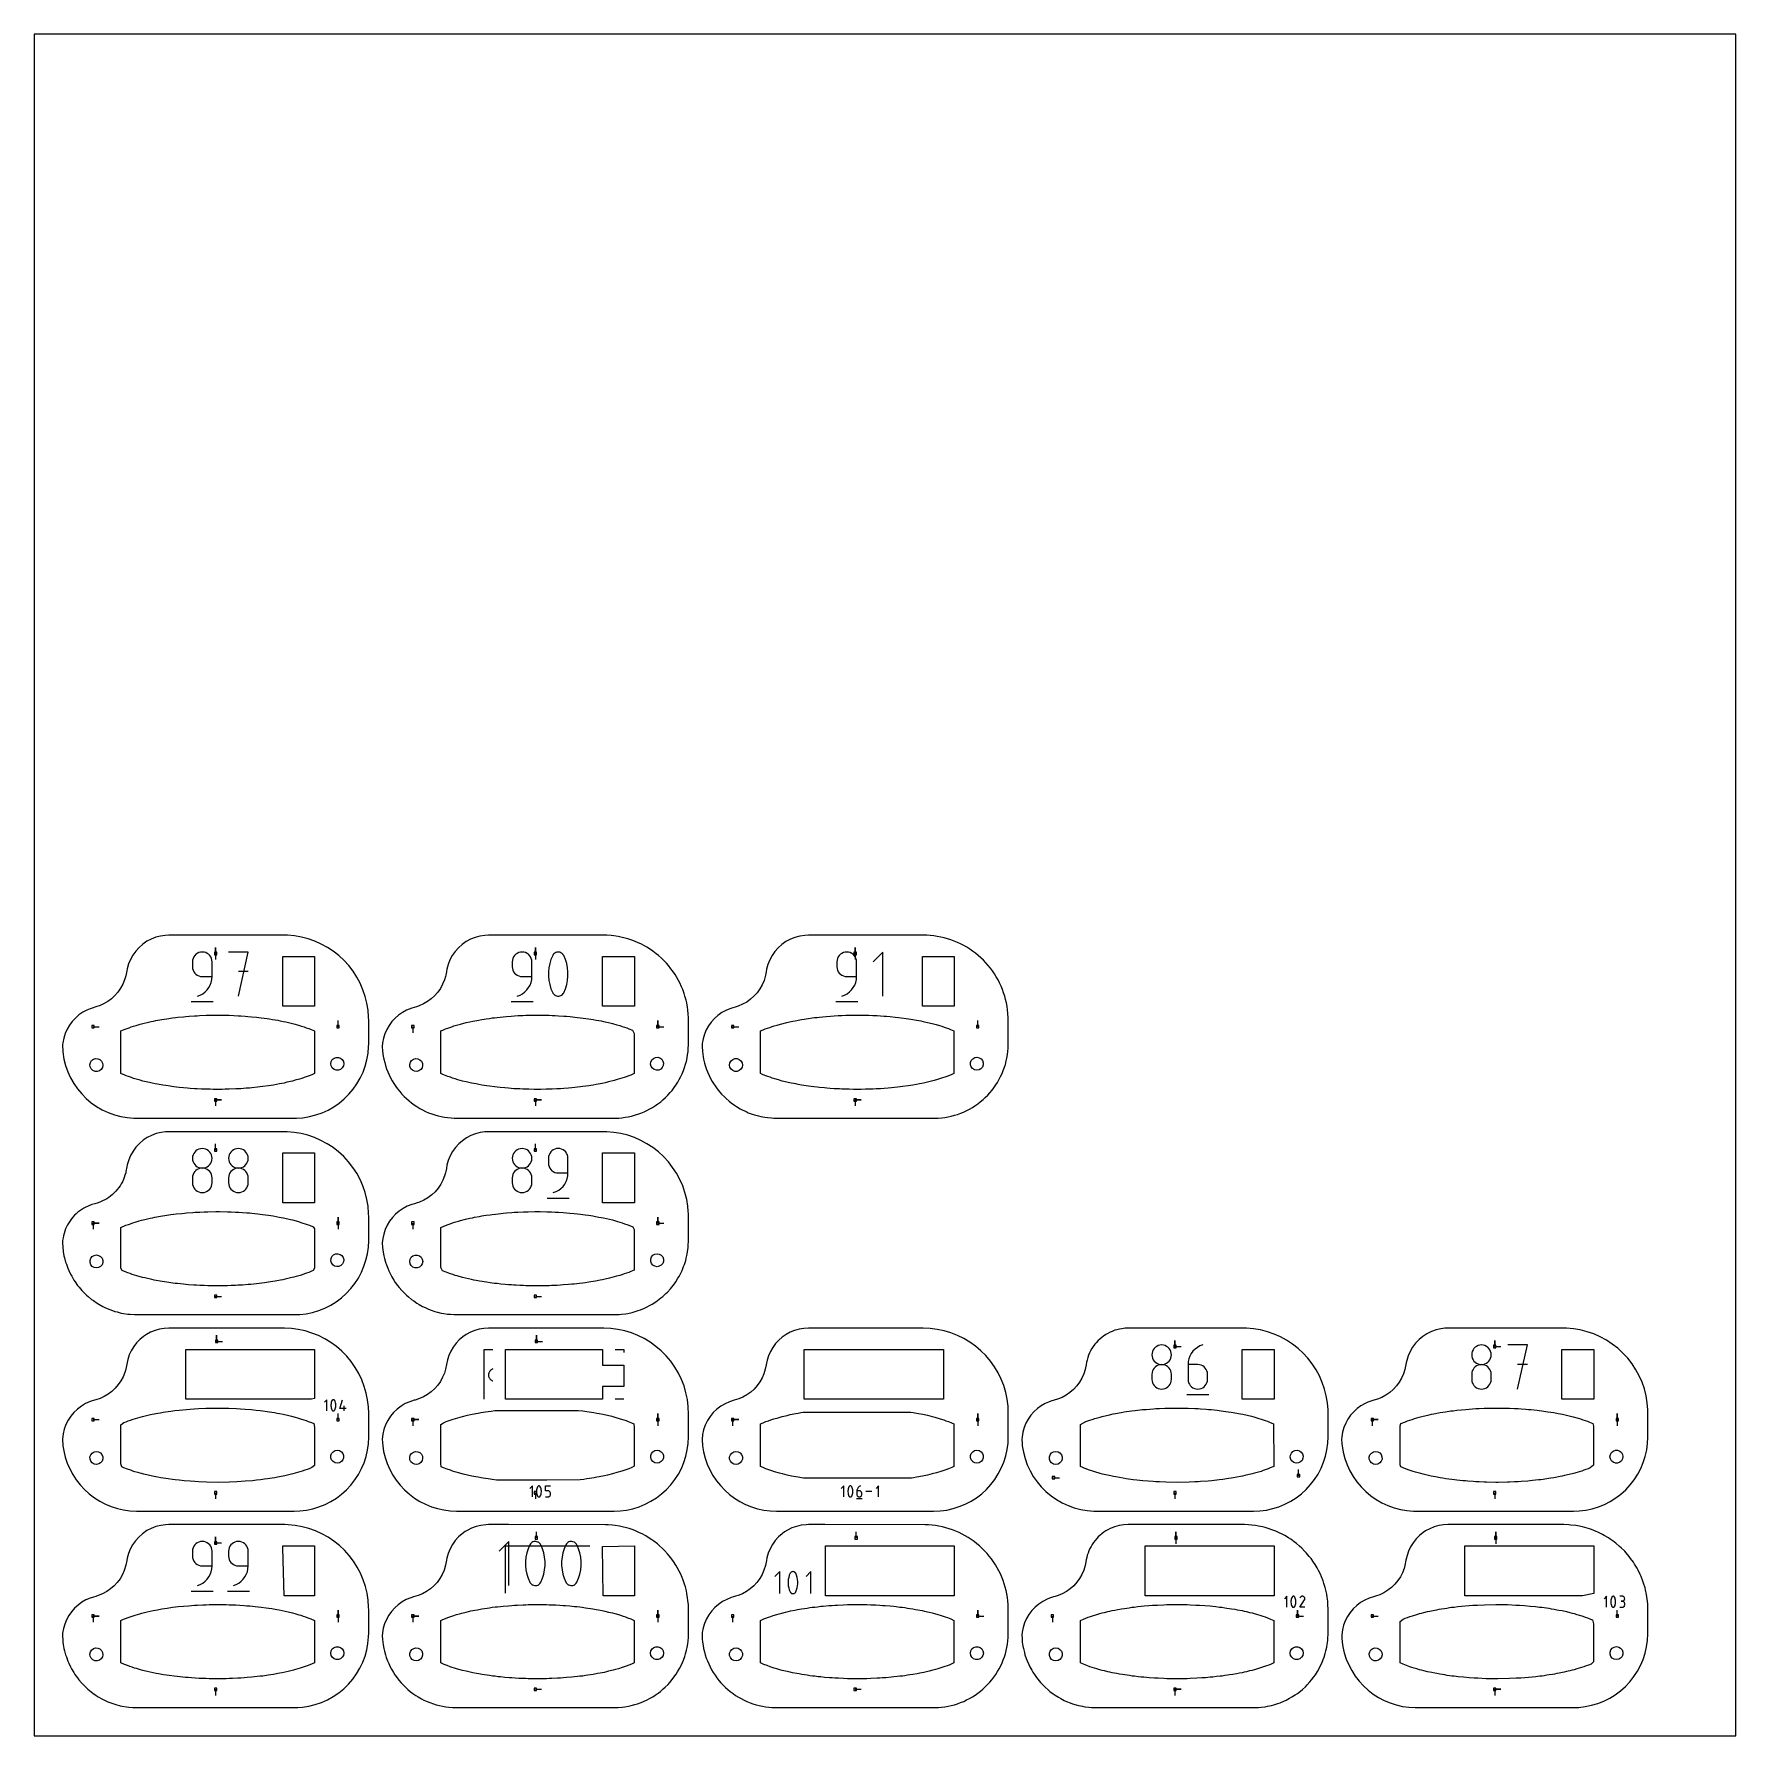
# Model space of a CAD drawing. Extents: x 0 to 400, y 0 to 400.
import ezdxf

# ---------------------------------------------------------------- set-up
doc = ezdxf.new("R2010")
doc.units = 0

msp = doc.modelspace()

# ---------------------------------------------------------------- linework, layer by layer
at = {"layer": 'annotation', "color": 1}
for p, q in [((38.733111, 184.105979), (38.374559, 183.935356)), ((39.122266, 184.213145), (38.733111, 184.105979)), ((39.535463, 184.250318), (39.122266, 184.213145)), ((39.949516, 184.213145), (39.535463, 184.250318)), ((39.535463, 184.250318), (39.535463, 184.250318)), ((40.339126, 184.105979), (39.949516, 184.213145)), ((40.697811, 183.935356), (40.339126, 184.105979)), ((42.661466, 183.892506), (42.661466, 185.321256)), ((42.661466, 183.892506), (42.661466, 185.321256)), ((42.661466, 185.321256), (42.661466, 183.892506)), ((50.335925, 184.250318), (45.725708, 184.250318)), ((48.031141, 173.883019), (50.335925, 184.250318)), ((113.909143, 184.105979), (113.550591, 183.935356)), ((114.298298, 184.213144), (113.909143, 184.105979)), ((114.711495, 184.250318), (114.298298, 184.213144)), ((115.125548, 184.213144), (114.711495, 184.250318)), ((114.711495, 184.250318), (114.711495, 184.250318)), ((115.515158, 184.105979), (115.125548, 184.213144)), ((115.873844, 183.935356), (115.515158, 184.105979)), ((117.824399, 183.892506), (117.824399, 185.321256)), ((117.824399, 183.892506), (117.824399, 185.321256)), ((117.824399, 185.321256), (117.824399, 183.892506)), ((122.607344, 184.114869), (122.39121, 183.996519)), ((122.839868, 184.194815), (122.607344, 184.114869)), ((123.083259, 184.234522), (122.839868, 184.194815)), ((123.331997, 184.232153), (123.083259, 184.234522)), ((123.580558, 184.185874), (123.331997, 184.232153)), ((123.82342, 184.093849), (123.580558, 184.185874)), ((123.916391, 184.044993), (123.82342, 184.093849)), ((123.82342, 184.093849), (123.82342, 184.093849)), ((124.005606, 183.988876), (123.916391, 184.044993)), ((190.211693, 184.105979), (189.853141, 183.935356)), ((190.600848, 184.213144), (190.211693, 184.105979)), ((191.014045, 184.250318), (190.600848, 184.213144)), ((191.428098, 184.213144), (191.014045, 184.250318)), ((191.014045, 184.250318), (191.014045, 184.250318)), ((191.817708, 184.105979), (191.428098, 184.213144)), ((192.176394, 183.935356), (191.817708, 184.105979)), ((192.987332, 183.892506), (192.987332, 185.321256)), ((192.987332, 183.892506), (192.987332, 185.321256)), ((192.987332, 185.321256), (192.987332, 183.892506)), ((199.509723, 184.250318), (197.20494, 181.944885)), ((199.509723, 173.883019), (199.509723, 184.250318)), ((37.270449, 182.359049), (37.23328, 181.944885)), ((37.23328, 181.944885), (37.23328, 180.792168)), ((37.23328, 180.792168), (37.23328, 180.792168)), ((37.23328, 180.792168), (37.270449, 180.378026)), ((37.377583, 182.748958), (37.270449, 182.359049)), ((37.270449, 180.378026), (37.377583, 179.988177)), ((37.548122, 183.108076), (37.377583, 182.748958)), ((37.775504, 183.429871), (37.548122, 183.108076)), ((38.05317, 183.707809), (37.775504, 183.429871)), ((38.374559, 183.935356), (38.05317, 183.707809)), ((41.019094, 183.707809), (40.697811, 183.935356)), ((41.296492, 183.429871), (41.019094, 183.707809)), ((41.523527, 183.108076), (41.296492, 183.429871)), ((41.693717, 182.748958), (41.523527, 183.108076)), ((41.800583, 182.359049), (41.693717, 182.748958)), ((41.837646, 181.944885), (41.800583, 182.359049)), ((41.837646, 178.487385), (41.837646, 181.944885)), ((41.837646, 181.944885), (41.837646, 181.944885)), ((42.661466, 183.892506), (42.661466, 182.463756)), ((112.446481, 182.359049), (112.409312, 181.944885)), ((112.409312, 181.944885), (112.409312, 180.792168)), ((112.409312, 180.792168), (112.409312, 180.792168)), ((112.409312, 180.792168), (112.446481, 180.378026)), ((112.553615, 182.748958), (112.446481, 182.359049)), ((112.446481, 180.378026), (112.553615, 179.988177)), ((112.724154, 183.108076), (112.553615, 182.748958)), ((112.951536, 183.429871), (112.724154, 183.108076)), ((113.229202, 183.707809), (112.951536, 183.429871)), ((113.550591, 183.935356), (113.229202, 183.707809)), ((116.195126, 183.707809), (115.873844, 183.935356)), ((116.472524, 183.429871), (116.195126, 183.707809)), ((116.699559, 183.108076), (116.472524, 183.429871)), ((116.869749, 182.748958), (116.699559, 183.108076)), ((116.976616, 182.359049), (116.869749, 182.748958)), ((117.013678, 181.944885), (116.976616, 182.359049)), ((117.013678, 178.487385), (117.013678, 181.944885)), ((117.013678, 181.944885), (117.013678, 181.944885)), ((117.824399, 183.892506), (117.824399, 182.463756)), ((121.0022, 180.552094), (120.902847, 179.559236)), ((121.200905, 181.533185), (121.0022, 180.552094)), ((121.498963, 182.494841), (121.200905, 181.533185)), ((121.896374, 183.429395), (121.498963, 182.494841)), ((122.030203, 183.651946), (121.896374, 183.429395)), ((121.896374, 183.429395), (121.896374, 183.429395)), ((122.196989, 183.841599), (122.030203, 183.651946)), ((122.39121, 183.996519), (122.196989, 183.841599)), ((124.090631, 183.925941), (124.005606, 183.988876)), ((124.171033, 183.856634), (124.090631, 183.925941)), ((124.246379, 183.781397), (124.171033, 183.856634)), ((124.316234, 183.700676), (124.246379, 183.781397)), ((124.380165, 183.614914), (124.316234, 183.700676)), ((124.43774, 183.524556), (124.380165, 183.614914)), ((124.488523, 183.430045), (124.43774, 183.524556)), ((124.88786, 182.493565), (124.488523, 183.430045)), ((124.488523, 183.430045), (124.488523, 183.430045)), ((125.187363, 181.530464), (124.88786, 182.493565)), ((125.387031, 180.54841), (125.187363, 181.530464)), ((125.486866, 179.55507), (125.387031, 180.54841)), ((188.749032, 182.359049), (188.711862, 181.944885)), ((188.711862, 181.944885), (188.711862, 180.792168)), ((188.711862, 180.792168), (188.711862, 180.792168)), ((188.711862, 180.792168), (188.749032, 180.378026)), ((188.856165, 182.748958), (188.749032, 182.359049)), ((188.749032, 180.378026), (188.856165, 179.988177)), ((189.026704, 183.108076), (188.856165, 182.748958)), ((189.254086, 183.429871), (189.026704, 183.108076)), ((189.531752, 183.707809), (189.254086, 183.429871)), ((189.853141, 183.935356), (189.531752, 183.707809)), ((192.497676, 183.707809), (192.176394, 183.935356)), ((192.775074, 183.429871), (192.497676, 183.707809)), ((193.002109, 183.108076), (192.775074, 183.429871)), ((192.987332, 183.892506), (192.987332, 182.463756)), ((193.172299, 182.748958), (193.002109, 183.108076)), ((193.279166, 182.359049), (193.172299, 182.748958)), ((193.316228, 181.944885), (193.279166, 182.359049)), ((193.316228, 178.487385), (193.316228, 181.944885)), ((193.316228, 181.944885), (193.316228, 181.944885)), ((37.377583, 179.988177), (37.548122, 179.629145)), ((37.548122, 179.629145), (37.775504, 179.307453)), ((37.775504, 179.307453), (38.05317, 179.029623)), ((38.05317, 179.029623), (38.374559, 178.802178)), ((38.374559, 178.802178), (38.733111, 178.631641)), ((38.733111, 178.631641), (39.122266, 178.524536)), ((39.122266, 178.524536), (39.535463, 178.487385)), ((39.535463, 178.487385), (41.837646, 178.487385)), ((41.072063, 175.888006), (41.397638, 176.48025)), ((41.397638, 176.48025), (41.637924, 177.116527)), ((41.637924, 177.116527), (41.786674, 177.788388)), ((41.786674, 177.788388), (41.837646, 178.487385)), ((50.335925, 179.6336), (48.031141, 179.6336)), ((112.553615, 179.988177), (112.724154, 179.629145)), ((112.724154, 179.629145), (112.951536, 179.307453)), ((112.951536, 179.307453), (113.229202, 179.029623)), ((113.229202, 179.029623), (113.550591, 178.802178)), ((113.550591, 178.802178), (113.909143, 178.631641)), ((113.909143, 178.631641), (114.298298, 178.524536)), ((114.298298, 178.524536), (114.711495, 178.487385)), ((114.711495, 178.487385), (117.013678, 178.487385)), ((116.248095, 175.888006), (116.57367, 176.48025)), ((116.57367, 176.48025), (116.813956, 177.116527)), ((116.813956, 177.116527), (116.962706, 177.788388)), ((116.962706, 177.788388), (117.013678, 178.487385)), ((120.902847, 179.559236), (120.902847, 178.562279)), ((120.902847, 178.562279), (121.0022, 177.568891)), ((121.0022, 177.568891), (121.200905, 176.58674)), ((121.200905, 176.58674), (121.498963, 175.623494)), ((124.88786, 175.622218), (125.187363, 176.584019)), ((125.187363, 176.584019), (125.387031, 177.565206)), ((125.387031, 177.565206), (125.486866, 178.558113)), ((125.486866, 178.558113), (125.486866, 179.55507)), ((188.856165, 179.988177), (189.026704, 179.629145)), ((189.026704, 179.629145), (189.254086, 179.307453)), ((189.254086, 179.307453), (189.531752, 179.029623)), ((189.531752, 179.029623), (189.853141, 178.802178)), ((189.853141, 178.802178), (190.211693, 178.631641)), ((190.211693, 178.631641), (190.600848, 178.524536)), ((190.600848, 178.524536), (191.014045, 178.487385)), ((191.014045, 178.487385), (193.316228, 178.487385)), ((192.550645, 175.888006), (192.87622, 176.48025)), ((192.87622, 176.48025), (193.116506, 177.116527)), ((193.116506, 177.116527), (193.265257, 177.788388)), ((193.265257, 177.788388), (193.316228, 178.487385)), ((36.945589, 172.587107), (42.129238, 172.587107)), ((38.383396, 173.883019), (39.041753, 174.128355)), ((38.383396, 173.883019), (38.383396, 173.883019)), ((39.041753, 174.128355), (39.646042, 174.459971)), ((39.646042, 174.459971), (40.19002, 174.869418)), ((40.19002, 174.869418), (40.667442, 175.348246)), ((40.667442, 175.348246), (41.072063, 175.888006)), ((112.121621, 172.587107), (117.30527, 172.587107)), ((113.559428, 173.883019), (114.217785, 174.128355)), ((113.559428, 173.883019), (113.559428, 173.883019)), ((114.217785, 174.128355), (114.822074, 174.459971)), ((114.822074, 174.459971), (115.366052, 174.869418)), ((115.366052, 174.869418), (115.843474, 175.348246)), ((115.843474, 175.348246), (116.248095, 175.888006)), ((121.498963, 175.623494), (121.896374, 174.686822)), ((121.896374, 174.686822), (121.896374, 174.686822)), ((121.896374, 174.686822), (121.946973, 174.592499)), ((121.946973, 174.592499), (122.004122, 174.502591)), ((122.004122, 174.502591), (122.06758, 174.417371)), ((122.06758, 174.417371), (122.137106, 174.33711)), ((122.137106, 174.33711), (122.212459, 174.262084)), ((122.212459, 174.262084), (122.293399, 174.192563)), ((122.293399, 174.192563), (122.379684, 174.128822)), ((122.379684, 174.128822), (122.471075, 174.071132)), ((122.471075, 174.071132), (122.567329, 174.019767)), ((122.567329, 174.019767), (122.567329, 174.019767)), ((122.567329, 174.019767), (122.808278, 173.929694)), ((122.808278, 173.929694), (123.055391, 173.884945)), ((123.055391, 173.884945), (123.303083, 173.883693)), ((123.303083, 173.883693), (123.545765, 173.924116)), ((123.545765, 173.924116), (123.777853, 174.004388)), ((123.777853, 174.004388), (123.993759, 174.122684)), ((123.993759, 174.122684), (124.187897, 174.27718)), ((124.187897, 174.27718), (124.354681, 174.466051)), ((124.354681, 174.466051), (124.488523, 174.687472)), ((124.488523, 174.687472), (124.88786, 175.622218)), ((124.488523, 174.687472), (124.488523, 174.687472)), ((188.424171, 172.587107), (193.60782, 172.587107)), ((189.861978, 173.883019), (190.520335, 174.128355)), ((189.861978, 173.883019), (189.861978, 173.883019)), ((190.520335, 174.128355), (191.124624, 174.459971)), ((191.124624, 174.459971), (191.668602, 174.869418)), ((191.668602, 174.869418), (192.146024, 175.348246)), ((192.146024, 175.348246), (192.550645, 175.888006)), ((71.456639, 166.692505), (71.456639, 168.121255)), ((146.619572, 166.692505), (146.619572, 168.121255)), ((146.619572, 166.692505), (146.619572, 168.121255)), ((146.619572, 168.121255), (146.619572, 166.692505)), ((221.782505, 166.692505), (221.782505, 168.121255)), ((13.866293, 166.692505), (15.295043, 166.692505)), ((89.029226, 166.692505), (89.029226, 165.263755)), ((146.619572, 166.692505), (148.048322, 166.692505)), ((164.192159, 166.692505), (165.620909, 166.692505)), ((42.661466, 149.492505), (44.090216, 149.492505)), ((42.661466, 149.492505), (44.090216, 149.492505)), ((44.090216, 149.492505), (42.661466, 149.492505)), ((42.661466, 149.492505), (42.661466, 148.063755)), ((117.824399, 149.492505), (119.253149, 149.492505)), ((117.824399, 149.492505), (119.253149, 149.492505)), ((119.253149, 149.492505), (117.824399, 149.492505)), ((117.824399, 149.492505), (117.824399, 148.063755)), ((192.987332, 149.492505), (194.416082, 149.492505)), ((192.987332, 149.492505), (194.416082, 149.492505)), ((194.416082, 149.492505), (192.987332, 149.492505)), ((192.987332, 149.492505), (192.987332, 148.063755)), ((37.274004, 136.175936), (37.236856, 135.763707)), ((37.381084, 136.564337), (37.274004, 136.175936)), ((37.551553, 136.922323), (37.381084, 136.564337)), ((37.778866, 137.243306), (37.551553, 136.922323)), ((38.056478, 137.5207), (37.778866, 137.243306)), ((38.377846, 137.747918), (38.056478, 137.5207)), ((38.736425, 137.918371), (38.377846, 137.747918)), ((39.125671, 138.025474), (38.736425, 137.918371)), ((39.539039, 138.062639), (39.125671, 138.025474)), ((39.952407, 138.025474), (39.539039, 138.062639)), ((39.539039, 138.062639), (39.539039, 138.062639)), ((40.341653, 137.918371), (39.952407, 138.025474)), ((40.700232, 137.747918), (40.341653, 137.918371)), ((41.021599, 137.5207), (40.700232, 137.747918)), ((41.299212, 137.243306), (41.021599, 137.5207)), ((41.526525, 136.922323), (41.299212, 137.243306)), ((41.696993, 136.564337), (41.526525, 136.922323)), ((41.804074, 136.175936), (41.696993, 136.564337)), ((41.841222, 135.763707), (41.804074, 136.175936)), ((42.661466, 137.717505), (42.661466, 139.146254)), ((45.766106, 136.175936), (45.728959, 135.763707)), ((45.873187, 136.564337), (45.766106, 136.175936)), ((46.043656, 136.922323), (45.873187, 136.564337)), ((46.270968, 137.243306), (46.043656, 136.922323)), ((46.548581, 137.5207), (46.270968, 137.243306)), ((46.869949, 137.747918), (46.548581, 137.5207)), ((47.228527, 137.918371), (46.869949, 137.747918)), ((47.617773, 138.025474), (47.228527, 137.918371)), ((48.031141, 138.062639), (47.617773, 138.025474)), ((48.444509, 138.025474), (48.031141, 138.062639)), ((48.031141, 138.062639), (48.031141, 138.062639)), ((48.833755, 137.918371), (48.444509, 138.025474)), ((49.192334, 137.747918), (48.833755, 137.918371)), ((49.513702, 137.5207), (49.192334, 137.747918)), ((49.791314, 137.243306), (49.513702, 137.5207)), ((50.018627, 136.922323), (49.791314, 137.243306)), ((50.189096, 136.564337), (50.018627, 136.922323)), ((50.296176, 136.175936), (50.189096, 136.564337)), ((50.333324, 135.763707), (50.296176, 136.175936)), ((112.436937, 136.175936), (112.399789, 135.763707)), ((112.544017, 136.564337), (112.436937, 136.175936)), ((112.714486, 136.922323), (112.544017, 136.564337)), ((112.941799, 137.243306), (112.714486, 136.922323)), ((113.219411, 137.5207), (112.941799, 137.243306)), ((113.540779, 137.747918), (113.219411, 137.5207)), ((113.899358, 137.918371), (113.540779, 137.747918)), ((114.288603, 138.025474), (113.899358, 137.918371)), ((114.701972, 138.062639), (114.288603, 138.025474)), ((115.11534, 138.025474), (114.701972, 138.062639)), ((114.701972, 138.062639), (114.701972, 138.062639)), ((115.504585, 137.918371), (115.11534, 138.025474)), ((115.863164, 137.747918), (115.504585, 137.918371)), ((116.184532, 137.5207), (115.863164, 137.747918)), ((116.462145, 137.243306), (116.184532, 137.5207)), ((116.689457, 136.922323), (116.462145, 137.243306)), ((116.859926, 136.564337), (116.689457, 136.922323)), ((116.967007, 136.175936), (116.859926, 136.564337)), ((117.004154, 135.763707), (116.967007, 136.175936)), ((117.824399, 137.717505), (117.824399, 139.146254)), ((120.92841, 136.184048), (120.891241, 135.769883)), ((121.035544, 136.573956), (120.92841, 136.184048)), ((121.206083, 136.933075), (121.035544, 136.573956)), ((121.433465, 137.25487), (121.206083, 136.933075)), ((121.711131, 137.532808), (121.433465, 137.25487)), ((122.03252, 137.760355), (121.711131, 137.532808)), ((122.391072, 137.930978), (122.03252, 137.760355)), ((122.780227, 138.038143), (122.391072, 137.930978)), ((123.193424, 138.075317), (122.780227, 138.038143)), ((123.607477, 138.038143), (123.193424, 138.075317)), ((123.193424, 138.075317), (123.193424, 138.075317)), ((123.997087, 137.930978), (123.607477, 138.038143)), ((124.355773, 137.760355), (123.997087, 137.930978)), ((124.677055, 137.532808), (124.355773, 137.760355)), ((124.954453, 137.25487), (124.677055, 137.532808)), ((125.181488, 136.933075), (124.954453, 137.25487)), ((125.351678, 136.573956), (125.181488, 136.933075)), ((125.458545, 136.184048), (125.351678, 136.573956)), ((125.495607, 135.769883), (125.458545, 136.184048)), ((37.236856, 135.763707), (37.236856, 135.763707)), ((37.236856, 135.763707), (37.274025, 135.349542)), ((37.274025, 135.349542), (37.381159, 134.959634)), ((37.551553, 132.316224), (37.381084, 131.957219)), ((37.381159, 134.959634), (37.551697, 134.600515)), ((37.778866, 132.637938), (37.551553, 132.316224)), ((37.551697, 134.600515), (37.77908, 134.27872)), ((38.056478, 132.915821), (37.778866, 132.637938)), ((37.77908, 134.27872), (38.056746, 134.000782)), ((38.377846, 133.143336), (38.056478, 132.915821)), ((38.056746, 134.000782), (38.378135, 133.773235)), ((38.736425, 133.313942), (38.377846, 133.143336)), ((38.378135, 133.773235), (38.736687, 133.602612)), ((39.125671, 133.421101), (38.736425, 133.313942)), ((38.736687, 133.602612), (39.125842, 133.495447)), ((39.539039, 133.458273), (39.125671, 133.421101)), ((39.125842, 133.495447), (39.539039, 133.458273)), ((39.539039, 133.458273), (39.952236, 133.495447)), ((39.952407, 133.421122), (39.539039, 133.458273)), ((39.539039, 133.458273), (39.539039, 133.458273)), ((39.539039, 133.458273), (39.539039, 133.458273)), ((39.952236, 133.495447), (40.34139, 133.602612)), ((40.341653, 133.314017), (39.952407, 133.421122)), ((40.34139, 133.602612), (40.699943, 133.773235)), ((40.700232, 133.14348), (40.341653, 133.314017)), ((40.699943, 133.773235), (41.021332, 134.000782)), ((41.021599, 132.916035), (40.700232, 133.14348)), ((41.021332, 134.000782), (41.298998, 134.27872)), ((41.299212, 132.638205), (41.021599, 132.916035)), ((41.298998, 134.27872), (41.52638, 134.600515)), ((41.526525, 132.316513), (41.299212, 132.638205)), ((41.52638, 134.600515), (41.696918, 134.959634)), ((41.696993, 131.957481), (41.526525, 132.316513)), ((41.696918, 134.959634), (41.804052, 135.349542)), ((41.804052, 135.349542), (41.841222, 135.763707)), ((41.841222, 135.763707), (41.841222, 135.763707)), ((45.728959, 135.763707), (45.728959, 135.763707)), ((45.728959, 135.763707), (45.766128, 135.349542)), ((45.766128, 135.349542), (45.873262, 134.959634)), ((46.043656, 132.316224), (45.873187, 131.957219)), ((45.873262, 134.959634), (46.0438, 134.600515)), ((46.270968, 132.637938), (46.043656, 132.316224)), ((46.0438, 134.600515), (46.271182, 134.27872)), ((46.548581, 132.915821), (46.270968, 132.637938)), ((46.271182, 134.27872), (46.548848, 134.000782)), ((46.869949, 133.143336), (46.548581, 132.915821)), ((46.548848, 134.000782), (46.870238, 133.773235)), ((47.228527, 133.313942), (46.869949, 133.143336)), ((46.870238, 133.773235), (47.22879, 133.602612)), ((47.617773, 133.421101), (47.228527, 133.313942)), ((47.22879, 133.602612), (47.617944, 133.495447)), ((48.031141, 133.458273), (47.617773, 133.421101)), ((47.617944, 133.495447), (48.031141, 133.458273)), ((48.031141, 133.458273), (48.444338, 133.495447)), ((48.444509, 133.421122), (48.031141, 133.458273)), ((48.031141, 133.458273), (48.031141, 133.458273)), ((48.031141, 133.458273), (48.031141, 133.458273)), ((48.444338, 133.495447), (48.833493, 133.602612)), ((48.833755, 133.314017), (48.444509, 133.421122)), ((48.833493, 133.602612), (49.192045, 133.773235)), ((49.192334, 133.14348), (48.833755, 133.314017)), ((49.192045, 133.773235), (49.513434, 134.000782)), ((49.513702, 132.916035), (49.192334, 133.14348)), ((49.513434, 134.000782), (49.7911, 134.27872)), ((49.791314, 132.638205), (49.513702, 132.916035)), ((49.7911, 134.27872), (50.018483, 134.600515)), ((50.018627, 132.316513), (49.791314, 132.638205)), ((50.018483, 134.600515), (50.189021, 134.959634)), ((50.189096, 131.957481), (50.018627, 132.316513)), ((50.189021, 134.959634), (50.296155, 135.349542)), ((50.296155, 135.349542), (50.333324, 135.763707)), ((50.333324, 135.763707), (50.333324, 135.763707)), ((112.399789, 135.763707), (112.399789, 135.763707)), ((112.399789, 135.763707), (112.436958, 135.349542)), ((112.436958, 135.349542), (112.544092, 134.959634)), ((112.714486, 132.316224), (112.544017, 131.957219)), ((112.544092, 134.959634), (112.71463, 134.600515)), ((112.941799, 132.637938), (112.714486, 132.316224)), ((112.71463, 134.600515), (112.942013, 134.27872)), ((113.219411, 132.915821), (112.941799, 132.637938)), ((112.942013, 134.27872), (113.219679, 134.000782)), ((113.540779, 133.143336), (113.219411, 132.915821)), ((113.219679, 134.000782), (113.541068, 133.773235)), ((113.899358, 133.313942), (113.540779, 133.143336)), ((113.541068, 133.773235), (113.89962, 133.602612)), ((114.288603, 133.421101), (113.899358, 133.313942)), ((113.89962, 133.602612), (114.288775, 133.495447)), ((114.701972, 133.458273), (114.288603, 133.421101)), ((114.288775, 133.495447), (114.701972, 133.458273)), ((114.701972, 133.458273), (115.115169, 133.495447)), ((115.11534, 133.421122), (114.701972, 133.458273)), ((114.701972, 133.458273), (114.701972, 133.458273)), ((114.701972, 133.458273), (114.701972, 133.458273)), ((115.115169, 133.495447), (115.504323, 133.602612)), ((115.504585, 133.314017), (115.11534, 133.421122)), ((115.504323, 133.602612), (115.862875, 133.773235)), ((115.863164, 133.14348), (115.504585, 133.314017)), ((115.862875, 133.773235), (116.184265, 134.000782)), ((116.184532, 132.916035), (115.863164, 133.14348)), ((116.184265, 134.000782), (116.461931, 134.27872)), ((116.462145, 132.638205), (116.184532, 132.916035)), ((116.461931, 134.27872), (116.689313, 134.600515)), ((116.689457, 132.316513), (116.462145, 132.638205)), ((116.689313, 134.600515), (116.859851, 134.959634)), ((116.859926, 131.957481), (116.689457, 132.316513)), ((116.859851, 134.959634), (116.966985, 135.349542)), ((116.966985, 135.349542), (117.004154, 135.763707)), ((117.004154, 135.763707), (117.004154, 135.763707)), ((120.891241, 135.769883), (120.891241, 134.617166)), ((120.891241, 134.617166), (120.891241, 134.617166)), ((120.891241, 134.617166), (120.92841, 134.203024)), ((120.92841, 134.203024), (121.035544, 133.813176)), ((121.035544, 133.813176), (121.206083, 133.454144)), ((121.206083, 133.454144), (121.433465, 133.132451)), ((121.433465, 133.132451), (121.711131, 132.854621)), ((121.711131, 132.854621), (122.03252, 132.627176)), ((122.03252, 132.627176), (122.391072, 132.45664)), ((122.391072, 132.45664), (122.780227, 132.349534)), ((122.780227, 132.349534), (123.193424, 132.312383)), ((123.193424, 132.312383), (125.495607, 132.312383)), ((125.444635, 131.613387), (125.495607, 132.312383)), ((125.495607, 132.312383), (125.495607, 135.769883)), ((125.495607, 135.769883), (125.495607, 135.769883)), ((37.274004, 131.567461), (37.236856, 131.15349)), ((37.236856, 131.15349), (37.236856, 130.006625)), ((37.236856, 130.006625), (37.236856, 130.006625)), ((37.236856, 130.006625), (37.274025, 129.592683)), ((37.381084, 131.957219), (37.274004, 131.567461)), ((37.274025, 129.592683), (37.381159, 129.203372)), ((37.381159, 129.203372), (37.551697, 128.845119)), ((37.551697, 128.845119), (37.77908, 128.524349)), ((37.77908, 128.524349), (38.056746, 128.24749)), ((38.056746, 128.24749), (38.378135, 128.020969)), ((38.378135, 128.020969), (38.736687, 127.851211)), ((40.34139, 127.851211), (40.699943, 128.020969)), ((40.699943, 128.020969), (41.021332, 128.24749)), ((41.021332, 128.24749), (41.298998, 128.524349)), ((41.298998, 128.524349), (41.52638, 128.845119)), ((41.52638, 128.845119), (41.696918, 129.203372)), ((41.696918, 129.203372), (41.804052, 129.592683)), ((41.804074, 131.567632), (41.696993, 131.957481)), ((41.804052, 129.592683), (41.841222, 130.006625)), ((41.841222, 131.15349), (41.804074, 131.567632)), ((41.841222, 130.006625), (41.841222, 131.15349)), ((41.841222, 131.15349), (41.841222, 131.15349)), ((45.766106, 131.567461), (45.728959, 131.15349)), ((45.728959, 131.15349), (45.728959, 130.006625)), ((45.728959, 130.006625), (45.728959, 130.006625)), ((45.728959, 130.006625), (45.766128, 129.592683)), ((45.873187, 131.957219), (45.766106, 131.567461)), ((45.766128, 129.592683), (45.873262, 129.203372)), ((45.873262, 129.203372), (46.0438, 128.845119)), ((46.0438, 128.845119), (46.271182, 128.524349)), ((46.271182, 128.524349), (46.548848, 128.24749)), ((46.548848, 128.24749), (46.870238, 128.020969)), ((46.870238, 128.020969), (47.22879, 127.851211)), ((48.833493, 127.851211), (49.192045, 128.020969)), ((49.192045, 128.020969), (49.513434, 128.24749)), ((49.513434, 128.24749), (49.7911, 128.524349)), ((49.7911, 128.524349), (50.018483, 128.845119)), ((50.018483, 128.845119), (50.189021, 129.203372)), ((50.189021, 129.203372), (50.296155, 129.592683)), ((50.296176, 131.567632), (50.189096, 131.957481)), ((50.296155, 129.592683), (50.333324, 130.006625)), ((50.333324, 131.15349), (50.296176, 131.567632)), ((50.333324, 130.006625), (50.333324, 131.15349)), ((50.333324, 131.15349), (50.333324, 131.15349)), ((112.436937, 131.567461), (112.399789, 131.15349)), ((112.399789, 131.15349), (112.399789, 130.006625)), ((112.399789, 130.006625), (112.399789, 130.006625)), ((112.399789, 130.006625), (112.436958, 129.592683)), ((112.544017, 131.957219), (112.436937, 131.567461)), ((112.436958, 129.592683), (112.544092, 129.203372)), ((112.544092, 129.203372), (112.71463, 128.845119)), ((112.71463, 128.845119), (112.942013, 128.524349)), ((112.942013, 128.524349), (113.219679, 128.24749)), ((113.219679, 128.24749), (113.541068, 128.020969)), ((113.541068, 128.020969), (113.89962, 127.851211)), ((115.504323, 127.851211), (115.862875, 128.020969)), ((115.862875, 128.020969), (116.184265, 128.24749)), ((116.184265, 128.24749), (116.461931, 128.524349)), ((116.461931, 128.524349), (116.689313, 128.845119)), ((116.689313, 128.845119), (116.859851, 129.203372)), ((116.859851, 129.203372), (116.966985, 129.592683)), ((116.967007, 131.567632), (116.859926, 131.957481)), ((116.966985, 129.592683), (117.004154, 130.006625)), ((117.004154, 131.15349), (116.967007, 131.567632)), ((117.004154, 130.006625), (117.004154, 131.15349)), ((117.004154, 131.15349), (117.004154, 131.15349)), ((122.699714, 127.953354), (123.304003, 128.28497)), ((123.304003, 128.28497), (123.847981, 128.694416)), ((123.847981, 128.694416), (124.325403, 129.173245)), ((124.325403, 129.173245), (124.730024, 129.713005)), ((124.730024, 129.713005), (125.055599, 130.305248)), ((125.055599, 130.305248), (125.295885, 130.941525)), ((125.295885, 130.941525), (125.444635, 131.613387)), ((38.736687, 127.851211), (39.125842, 127.744643)), ((39.125842, 127.744643), (39.539039, 127.707693)), ((39.539039, 127.707693), (39.952236, 127.744643)), ((39.539039, 127.707693), (39.539039, 127.707693)), ((39.952236, 127.744643), (40.34139, 127.851211)), ((47.22879, 127.851211), (47.617944, 127.744643)), ((47.617944, 127.744643), (48.031141, 127.707693)), ((48.031141, 127.707693), (48.444338, 127.744643)), ((48.031141, 127.707693), (48.031141, 127.707693)), ((48.444338, 127.744643), (48.833493, 127.851211)), ((113.89962, 127.851211), (114.288775, 127.744643)), ((114.288775, 127.744643), (114.701972, 127.707693)), ((114.701972, 127.707693), (115.115169, 127.744643)), ((114.701972, 127.707693), (114.701972, 127.707693)), ((115.115169, 127.744643), (115.504323, 127.851211)), ((120.60355, 126.412105), (125.787199, 126.412105)), ((122.041357, 127.708018), (122.699714, 127.953354)), ((122.041357, 127.708018), (122.041357, 127.708018)), ((13.866293, 120.517504), (15.295043, 120.517504)), ((13.866293, 120.517504), (15.295043, 120.517504)), ((15.295043, 120.517504), (13.866293, 120.517504)), ((13.866293, 120.517504), (13.866293, 119.088754)), ((71.45664, 120.517504), (71.456639, 119.088754)), ((71.45664, 120.517504), (71.45664, 121.946254)), ((71.45664, 120.517504), (71.45664, 121.946254)), ((71.45664, 121.946254), (71.45664, 120.517504)), ((89.029226, 120.517504), (89.029226, 119.088754)), ((146.619572, 120.517504), (146.619572, 121.946254)), ((146.619572, 120.517504), (146.619572, 121.946254)), ((146.619572, 121.946254), (146.619572, 120.517504)), ((146.619572, 120.517504), (148.048322, 120.517504)), ((42.661466, 103.317503), (44.090216, 103.317503)), ((117.824399, 103.317503), (119.253149, 103.317503)), ((42.899591, 92.733128), (42.899591, 94.161878)), ((42.899591, 92.733128), (42.899591, 94.161878)), ((42.899591, 94.161878), (42.899591, 92.733128)), ((42.899591, 92.733128), (44.328341, 92.733128)), ((118.062524, 92.733128), (118.062524, 94.161878)), ((118.062524, 92.733128), (118.062524, 94.161878)), ((118.062524, 94.161878), (118.062524, 92.733128)), ((118.062524, 92.733128), (119.491274, 92.733128)), ((268.150265, 91.542503), (268.150265, 92.971253)), ((268.150265, 91.542503), (268.150265, 92.971253)), ((268.150265, 92.971253), (268.150265, 91.542503)), ((343.313198, 91.542503), (343.313198, 92.971253)), ((343.313198, 91.542503), (343.313198, 92.971253)), ((343.313198, 92.971253), (343.313198, 91.542503)), ((105.8183, 86.663968), (105.81832, 90.842447)), ((105.81832, 90.842447), (107.604144, 90.842523)), ((107.604144, 90.842523), (107.818366, 90.842522)), ((136.618362, 90.84254), (136.832603, 90.842542)), ((136.832603, 90.842542), (138.61837, 90.842502)), ((138.61837, 90.842502), (138.618401, 90.152607)), ((262.762802, 90.000934), (262.725654, 89.588705)), ((262.725654, 89.588705), (262.725654, 89.588705)), ((262.725654, 89.588705), (262.762823, 89.174541)), ((262.869882, 90.389336), (262.762802, 90.000934)), ((262.762823, 89.174541), (262.869957, 88.784632)), ((263.040351, 90.747321), (262.869882, 90.389336)), ((262.869957, 88.784632), (263.040496, 88.425514)), ((263.267664, 91.068305), (263.040351, 90.747321)), ((263.040496, 88.425514), (263.267878, 88.103719)), ((263.545276, 91.345699), (263.267664, 91.068305)), ((263.267878, 88.103719), (263.545544, 87.825781)), ((263.866644, 91.572916), (263.545276, 91.345699)), ((264.225223, 91.74337), (263.866644, 91.572916)), ((264.614469, 91.850472), (264.225223, 91.74337)), ((265.027837, 91.887637), (264.614469, 91.850472)), ((265.441205, 91.850472), (265.027837, 91.887637)), ((265.027837, 91.887637), (265.027837, 91.887637)), ((265.830451, 91.74337), (265.441205, 91.850472)), ((266.18903, 91.572916), (265.830451, 91.74337)), ((266.510398, 91.345699), (266.18903, 91.572916)), ((266.51013, 87.825781), (266.787796, 88.103719)), ((266.78801, 91.068305), (266.510398, 91.345699)), ((266.787796, 88.103719), (267.015178, 88.425514)), ((267.015323, 90.747321), (266.78801, 91.068305)), ((267.015178, 88.425514), (267.185717, 88.784632)), ((267.185792, 90.389336), (267.015323, 90.747321)), ((267.185717, 88.784632), (267.292851, 89.174541)), ((267.292872, 90.000934), (267.185792, 90.389336)), ((267.292851, 89.174541), (267.33002, 89.588705)), ((267.33002, 89.588705), (267.292872, 90.000934)), ((267.33002, 89.588705), (267.33002, 89.588705)), ((268.150265, 91.542503), (269.579015, 91.542503)), ((271.417522, 88.657624), (271.268733, 87.984344)), ((271.657909, 89.29509), (271.417522, 88.657624)), ((271.983682, 89.888394), (271.657909, 89.29509)), ((272.38863, 90.429188), (271.983682, 89.888394)), ((272.866538, 90.909125), (272.38863, 90.429188)), ((273.411196, 91.319856), (272.866538, 90.909125)), ((274.01639, 91.653036), (273.411196, 91.319856)), ((274.675907, 91.900315), (274.01639, 91.653036)), ((274.675907, 91.900315), (274.675907, 91.900315)), ((337.922809, 90.000934), (337.885662, 89.588705)), ((337.885662, 89.588705), (337.885662, 89.588705)), ((337.885662, 89.588705), (337.922831, 89.174541)), ((338.02989, 90.389336), (337.922809, 90.000934)), ((337.922831, 89.174541), (338.029965, 88.784632)), ((338.200358, 90.747321), (338.02989, 90.389336)), ((338.029965, 88.784632), (338.200503, 88.425514)), ((338.427671, 91.068305), (338.200358, 90.747321)), ((338.200503, 88.425514), (338.427885, 88.103719)), ((338.705284, 91.345699), (338.427671, 91.068305)), ((338.427885, 88.103719), (338.705551, 87.825781)), ((339.026651, 91.572916), (338.705284, 91.345699)), ((339.38523, 91.74337), (339.026651, 91.572916)), ((339.774476, 91.850472), (339.38523, 91.74337)), ((340.187844, 91.887637), (339.774476, 91.850472)), ((340.601212, 91.850472), (340.187844, 91.887637)), ((340.187844, 91.887637), (340.187844, 91.887637)), ((340.990458, 91.74337), (340.601212, 91.850472)), ((341.349037, 91.572916), (340.990458, 91.74337)), ((341.670405, 91.345699), (341.349037, 91.572916)), ((341.670137, 87.825781), (341.947803, 88.103719)), ((341.948017, 91.068305), (341.670405, 91.345699)), ((341.947803, 88.103719), (342.175186, 88.425514)), ((342.17533, 90.747321), (341.948017, 91.068305)), ((342.175186, 88.425514), (342.345724, 88.784632)), ((342.345799, 90.389336), (342.17533, 90.747321)), ((342.345724, 88.784632), (342.452858, 89.174541)), ((342.452879, 90.000934), (342.345799, 90.389336)), ((342.452858, 89.174541), (342.490027, 89.588705)), ((342.490027, 89.588705), (342.452879, 90.000934)), ((342.490027, 89.588705), (342.490027, 89.588705)), ((343.313198, 91.542503), (344.741947, 91.542503)), ((350.987656, 91.900315), (346.377439, 91.900315)), ((348.682872, 81.533016), (350.987656, 91.900315)), ((105.818393, 79.163371), (105.8183, 86.663968)), ((106.826504, 84.935532), (106.818363, 84.842503)), ((106.818363, 84.842503), (106.833011, 84.675057)), ((106.84115, 85.102977), (106.826504, 84.935532)), ((106.833011, 84.675057), (106.841152, 84.582034)), ((106.865319, 85.193179), (106.84115, 85.102977)), ((106.841152, 84.582034), (106.884657, 84.419675)), ((106.908826, 85.355534), (106.865319, 85.193179)), ((106.884657, 84.419675), (106.908828, 84.329473)), ((106.94829, 85.440166), (106.908826, 85.355534)), ((106.908828, 84.329473), (106.979863, 84.177134)), ((107.019324, 85.592504), (106.94829, 85.440166)), ((106.979863, 84.177134), (107.019326, 84.092507)), ((107.072887, 85.668997), (107.019324, 85.592504)), ((107.019326, 84.092507), (107.115733, 83.954816)), ((107.169299, 85.806687), (107.072887, 85.668997)), ((107.235327, 85.872715), (107.169299, 85.806687)), ((107.354185, 85.991574), (107.235327, 85.872715)), ((107.430676, 86.045132), (107.354185, 85.991574)), ((107.568362, 86.141545), (107.430676, 86.045132)), ((107.652993, 86.181005), (107.568362, 86.141545)), ((107.805335, 86.252043), (107.652993, 86.181005)), ((107.818366, 86.255535), (107.805335, 86.252043)), ((262.762802, 85.392459), (262.725654, 84.978488)), ((262.725654, 84.978488), (262.725654, 83.831623)), ((262.869882, 85.782217), (262.762802, 85.392459)), ((263.040351, 86.141222), (262.869882, 85.782217)), ((263.267664, 86.462936), (263.040351, 86.141222)), ((263.545276, 86.74082), (263.267664, 86.462936)), ((263.866644, 86.968334), (263.545276, 86.74082)), ((263.545544, 87.825781), (263.866933, 87.598233)), ((264.225223, 87.13894), (263.866644, 86.968334)), ((263.866933, 87.598233), (264.225485, 87.42761)), ((264.614469, 87.246099), (264.225223, 87.13894)), ((264.225485, 87.42761), (264.61464, 87.320445)), ((265.027837, 87.283272), (264.614469, 87.246099)), ((264.61464, 87.320445), (265.027837, 87.283272)), ((265.027837, 87.283272), (265.441034, 87.320445)), ((265.441205, 87.24612), (265.027837, 87.283272)), ((265.027837, 87.283272), (265.027837, 87.283272)), ((265.027837, 87.283272), (265.027837, 87.283272)), ((265.441034, 87.320445), (265.830189, 87.42761)), ((265.830451, 87.139015), (265.441205, 87.24612)), ((265.830189, 87.42761), (266.188741, 87.598233)), ((266.18903, 86.968478), (265.830451, 87.139015)), ((266.188741, 87.598233), (266.51013, 87.825781)), ((266.510398, 86.741034), (266.18903, 86.968478)), ((266.78801, 86.463204), (266.510398, 86.741034)), ((267.015323, 86.141511), (266.78801, 86.463204)), ((267.185792, 85.782479), (267.015323, 86.141511)), ((267.292872, 85.392631), (267.185792, 85.782479)), ((267.33002, 84.978488), (267.292872, 85.392631)), ((267.33002, 83.831623), (267.33002, 84.978488)), ((267.33002, 84.978488), (267.33002, 84.978488)), ((271.268733, 87.984344), (271.217757, 87.283597)), ((271.217757, 87.283597), (271.217757, 83.837799)), ((273.51994, 87.283597), (271.217757, 87.283597)), ((273.933993, 87.246646), (273.51994, 87.283597)), ((274.323602, 87.140079), (273.933993, 87.246646)), ((274.682288, 86.970321), (274.323602, 87.140079)), ((275.00357, 86.743799), (274.682288, 86.970321)), ((275.280969, 86.46694), (275.00357, 86.743799)), ((275.508003, 86.146171), (275.280969, 86.46694)), ((275.678194, 85.787917), (275.508003, 86.146171)), ((275.78506, 85.398606), (275.678194, 85.787917)), ((275.822122, 84.984665), (275.78506, 85.398606)), ((275.822122, 83.837799), (275.822122, 84.984665)), ((275.822122, 84.984665), (275.822122, 84.984665)), ((337.922809, 85.392459), (337.885662, 84.978488)), ((337.885662, 84.978488), (337.885662, 83.831623)), ((338.02989, 85.782217), (337.922809, 85.392459)), ((338.200358, 86.141222), (338.02989, 85.782217)), ((338.427671, 86.462936), (338.200358, 86.141222)), ((338.705284, 86.74082), (338.427671, 86.462936)), ((339.026651, 86.968334), (338.705284, 86.74082)), ((338.705551, 87.825781), (339.02694, 87.598233)), ((339.38523, 87.13894), (339.026651, 86.968334)), ((339.02694, 87.598233), (339.385493, 87.42761)), ((339.774476, 87.246099), (339.38523, 87.13894)), ((339.385493, 87.42761), (339.774647, 87.320445)), ((340.187844, 87.283272), (339.774476, 87.246099)), ((339.774647, 87.320445), (340.187844, 87.283272)), ((340.187844, 87.283272), (340.601041, 87.320445)), ((340.601212, 87.24612), (340.187844, 87.283272)), ((340.187844, 87.283272), (340.187844, 87.283272)), ((340.187844, 87.283272), (340.187844, 87.283272)), ((340.601041, 87.320445), (340.990196, 87.42761)), ((340.990458, 87.139015), (340.601212, 87.24612)), ((340.990196, 87.42761), (341.348748, 87.598233)), ((341.349037, 86.968478), (340.990458, 87.139015)), ((341.348748, 87.598233), (341.670137, 87.825781)), ((341.670405, 86.741034), (341.349037, 86.968478)), ((341.948017, 86.463204), (341.670405, 86.741034)), ((342.17533, 86.141511), (341.948017, 86.463204)), ((342.345799, 85.782479), (342.17533, 86.141511)), ((342.452879, 85.392631), (342.345799, 85.782479)), ((342.490027, 84.978488), (342.452879, 85.392631)), ((342.490027, 83.831623), (342.490027, 84.978488)), ((342.490027, 84.978488), (342.490027, 84.978488)), ((350.987656, 87.283597), (348.682872, 87.283597)), ((107.115733, 83.954816), (107.169294, 83.878325)), ((107.169294, 83.878325), (107.28815, 83.759468)), ((107.28815, 83.759468), (107.354186, 83.693436)), ((107.354186, 83.693436), (107.491872, 83.597024)), ((107.491872, 83.597024), (107.568366, 83.543467)), ((107.568366, 83.543467), (107.720702, 83.472429)), ((107.720702, 83.472429), (107.805334, 83.432964)), ((107.805334, 83.432964), (107.818366, 83.429472)), ((262.725654, 83.831623), (262.725654, 83.831623)), ((262.725654, 83.831623), (262.762823, 83.417681)), ((262.762823, 83.417681), (262.869957, 83.028371)), ((262.869957, 83.028371), (263.040496, 82.670117)), ((263.040496, 82.670117), (263.267878, 82.349348)), ((263.267878, 82.349348), (263.545544, 82.072489)), ((263.545544, 82.072489), (263.866933, 81.845967)), ((263.866933, 81.845967), (264.225485, 81.676209)), ((264.225485, 81.676209), (264.61464, 81.569642)), ((264.61464, 81.569642), (265.027837, 81.532691)), ((265.027837, 81.532691), (265.441034, 81.569642)), ((265.027837, 81.532691), (265.027837, 81.532691)), ((265.441034, 81.569642), (265.830189, 81.676209)), ((265.830189, 81.676209), (266.188741, 81.845967)), ((266.188741, 81.845967), (266.51013, 82.072489)), ((266.51013, 82.072489), (266.787796, 82.349348)), ((266.787796, 82.349348), (267.015178, 82.670117)), ((267.015178, 82.670117), (267.185717, 83.028371)), ((267.185717, 83.028371), (267.292851, 83.417681)), ((267.292851, 83.417681), (267.33002, 83.831623)), ((270.929415, 80.237104), (276.113065, 80.237104)), ((271.217757, 83.837799), (271.217757, 83.837799)), ((271.217757, 83.837799), (271.254926, 83.423657)), ((271.254926, 83.423657), (271.36206, 83.033809)), ((271.36206, 83.033809), (271.532598, 82.674777)), ((271.532598, 82.674777), (271.759981, 82.353084)), ((271.759981, 82.353084), (272.037647, 82.075254)), ((272.037647, 82.075254), (272.359036, 81.847809)), ((272.359036, 81.847809), (272.717588, 81.677273)), ((272.717588, 81.677273), (273.106743, 81.570167)), ((273.106743, 81.570167), (273.51994, 81.533016)), ((273.51994, 81.533016), (273.933993, 81.570167)), ((273.51994, 81.533016), (273.51994, 81.533016)), ((273.933993, 81.570167), (274.323602, 81.677273)), ((274.323602, 81.677273), (274.682288, 81.847809)), ((274.682288, 81.847809), (275.00357, 82.075254)), ((275.00357, 82.075254), (275.280969, 82.353084)), ((275.280969, 82.353084), (275.508003, 82.674777)), ((275.508003, 82.674777), (275.678194, 83.033809)), ((275.678194, 83.033809), (275.78506, 83.423657)), ((275.78506, 83.423657), (275.822122, 83.837799)), ((337.885662, 83.831623), (337.885662, 83.831623)), ((337.885662, 83.831623), (337.922831, 83.417681)), ((337.922831, 83.417681), (338.029965, 83.028371)), ((338.029965, 83.028371), (338.200503, 82.670117)), ((338.200503, 82.670117), (338.427885, 82.349348)), ((338.427885, 82.349348), (338.705551, 82.072489)), ((338.705551, 82.072489), (339.02694, 81.845967)), ((339.02694, 81.845967), (339.385493, 81.676209)), ((339.385493, 81.676209), (339.774647, 81.569642)), ((339.774647, 81.569642), (340.187844, 81.532691)), ((340.187844, 81.532691), (340.601041, 81.569642)), ((340.187844, 81.532691), (340.187844, 81.532691)), ((340.601041, 81.569642), (340.990196, 81.676209)), ((340.990196, 81.676209), (341.348748, 81.845967)), ((341.348748, 81.845967), (341.670137, 82.072489)), ((341.670137, 82.072489), (341.947803, 82.349348)), ((341.947803, 82.349348), (342.175186, 82.670117)), ((342.175186, 82.670117), (342.345724, 83.028371)), ((342.345724, 83.028371), (342.452858, 83.417681)), ((342.452858, 83.417681), (342.490027, 83.831623)), ((68.807928, 79.013187), (68.231732, 78.436828)), ((68.807928, 76.421362), (68.807928, 79.013187)), ((69.804815, 78.08863), (69.779977, 77.840416)), ((69.779977, 77.840416), (69.779977, 77.591177)), ((69.779977, 77.591177), (69.804815, 77.34283)), ((69.854491, 78.333903), (69.804815, 78.08863)), ((69.804815, 77.34283), (69.854491, 77.097292)), ((69.929006, 78.574317), (69.854491, 78.333903)), ((69.854491, 77.097292), (69.929006, 76.856481)), ((70.028358, 78.807956), (69.929006, 78.574317)), ((69.929006, 76.856481), (70.028358, 76.622312)), ((70.061816, 78.863594), (70.028358, 78.807956)), ((70.028358, 78.807956), (70.028358, 78.807956)), ((70.028358, 76.622312), (70.028358, 76.622312)), ((70.028358, 76.622312), (70.041008, 76.598732)), ((70.041008, 76.598732), (70.055295, 76.576255)), ((70.055295, 76.576255), (70.07116, 76.55495)), ((70.103512, 78.911007), (70.061816, 78.863594)), ((70.07116, 76.55495), (70.088541, 76.534885)), ((70.088541, 76.534885), (70.10738, 76.516128)), ((70.152068, 78.949737), (70.103512, 78.911007)), ((70.10738, 76.516128), (70.127615, 76.498748)), ((70.127615, 76.498748), (70.149186, 76.482812)), ((70.149186, 76.482812), (70.172034, 76.46839)), ((70.206101, 78.979324), (70.152068, 78.949737)), ((70.172034, 76.46839), (70.196097, 76.455549)), ((70.196097, 76.455549), (70.196097, 76.455549)), ((70.196097, 76.455549), (70.256334, 76.433031)), ((70.264232, 78.999311), (70.206101, 78.979324)), ((70.256334, 76.433031), (70.318113, 76.421843)), ((70.32508, 79.009237), (70.264232, 78.999311)), ((70.318113, 76.421843), (70.380036, 76.42153)), ((70.387264, 79.008645), (70.32508, 79.009237)), ((70.380036, 76.42153), (70.440706, 76.431636)), ((70.449404, 78.997075), (70.387264, 79.008645)), ((70.440706, 76.431636), (70.498728, 76.451704)), ((70.51012, 78.974069), (70.449404, 78.997075)), ((70.498728, 76.451704), (70.552705, 76.481278)), ((70.533363, 78.961855), (70.51012, 78.974069)), ((70.51012, 78.974069), (70.51012, 78.974069)), ((70.555667, 78.947826), (70.533363, 78.961855)), ((70.552705, 76.481278), (70.601239, 76.519902)), ((70.576923, 78.932092), (70.555667, 78.947826)), ((70.597023, 78.914765), (70.576923, 78.932092)), ((70.61586, 78.895956), (70.597023, 78.914765)), ((70.601239, 76.519902), (70.642935, 76.56712)), ((70.633323, 78.875776), (70.61586, 78.895956)), ((70.649306, 78.854336), (70.633323, 78.875776)), ((70.642935, 76.56712), (70.676396, 76.622475)), ((70.6637, 78.831746), (70.649306, 78.854336)), ((70.676396, 78.808118), (70.6637, 78.831746)), ((70.77623, 78.573998), (70.676396, 78.808118)), ((70.676396, 78.808118), (70.676396, 78.808118)), ((70.676396, 76.622475), (70.77623, 76.856161)), ((70.676396, 76.622475), (70.676396, 76.622475)), ((70.851106, 78.333223), (70.77623, 78.573998)), ((70.77623, 76.856161), (70.851106, 77.096612)), ((70.901023, 78.087709), (70.851106, 78.333223)), ((70.851106, 77.096612), (70.901023, 77.341909)), ((70.925981, 77.839374), (70.901023, 78.087709)), ((70.901023, 77.341909), (70.925981, 77.590135)), ((70.925981, 77.590135), (70.925981, 77.839374)), ((71.89772, 76.997558), (72.472453, 79.013187)), ((73.336828, 76.997558), (71.89772, 76.997558)), ((72.905453, 76.421362), (72.905453, 77.572453)), ((136.832573, 79.142435), (136.618362, 79.142437)), ((138.618354, 79.142446), (136.832573, 79.142435)), ((138.618354, 79.142503), (138.618354, 79.142446)), ((13.866293, 74.342502), (15.295043, 74.342502)), ((71.456639, 74.342502), (71.456639, 75.771252)), ((89.029226, 74.342502), (90.457976, 74.342502)), ((89.029226, 74.342502), (90.457976, 74.342502)), ((90.457976, 74.342502), (89.029226, 74.342502)), ((89.029226, 74.342502), (89.029226, 72.913752)), ((146.619572, 74.342502), (146.619572, 75.771252)), ((146.619572, 74.342502), (146.619572, 75.771252)), ((146.619572, 75.771252), (146.619572, 74.342502)), ((146.619572, 74.342502), (146.619572, 72.913752)), ((164.192159, 74.342502), (165.620909, 74.342502)), ((164.192159, 74.342502), (165.620909, 74.342502)), ((165.620909, 74.342502), (164.192159, 74.342502)), ((164.192159, 74.342502), (164.192159, 72.913752)), ((221.782505, 74.342502), (221.782505, 75.771252)), ((221.782505, 74.342502), (221.782505, 75.771252)), ((221.782505, 75.771252), (221.782505, 74.342502)), ((221.782505, 74.342502), (221.782505, 72.913752)), ((314.518024, 74.342502), (315.946774, 74.342502)), ((314.518024, 74.342502), (315.946774, 74.342502)), ((315.946774, 74.342502), (314.518024, 74.342502)), ((314.518024, 74.342502), (314.518024, 72.913752)), ((372.108371, 74.342502), (372.108371, 75.771252)), ((372.108371, 74.342502), (372.108371, 75.771252)), ((372.108371, 75.771252), (372.108371, 74.342502)), ((372.108371, 74.342502), (372.108371, 72.913752)), ((239.593217, 60.699376), (241.021967, 60.699376)), ((297.183563, 61.175626), (297.183563, 62.604376)), ((42.661466, 57.142502), (42.661466, 55.713752)), ((117.116695, 58.764556), (116.540499, 58.188197)), ((117.116695, 56.172731), (117.116695, 58.764556)), ((117.824399, 57.142502), (117.824399, 55.713752)), ((118.113582, 57.84), (118.088744, 57.591785)), ((118.088744, 57.591785), (118.088744, 57.342546)), ((118.088744, 57.342546), (118.113582, 57.094199)), ((118.163258, 58.085273), (118.113582, 57.84)), ((118.113582, 57.094199), (118.163258, 56.848661)), ((118.237773, 58.325687), (118.163258, 58.085273)), ((118.163258, 56.848661), (118.237773, 56.60785)), ((118.337125, 58.559325), (118.237773, 58.325687)), ((118.237773, 56.60785), (118.337125, 56.373682)), ((118.370582, 58.614963), (118.337125, 58.559325)), ((118.337125, 58.559325), (118.337125, 58.559325)), ((118.337125, 56.373682), (118.337125, 56.373682)), ((118.337125, 56.373682), (118.349775, 56.350101)), ((118.349775, 56.350101), (118.364062, 56.327624)), ((118.364062, 56.327624), (118.379927, 56.306319)), ((118.412279, 58.662376), (118.370582, 58.614963)), ((118.379927, 56.306319), (118.397308, 56.286254)), ((118.397308, 56.286254), (118.416147, 56.267497)), ((118.460834, 58.701106), (118.412279, 58.662376)), ((118.416147, 56.267497), (118.436381, 56.250117)), ((118.436381, 56.250117), (118.457953, 56.234182)), ((118.457953, 56.234182), (118.4808, 56.219759)), ((118.514868, 58.730694), (118.460834, 58.701106)), ((118.4808, 56.219759), (118.504864, 56.206918)), ((118.504864, 56.206918), (118.504864, 56.206918)), ((118.504864, 56.206918), (118.565101, 56.1844)), ((118.572999, 58.75068), (118.514868, 58.730694)), ((118.565101, 56.1844), (118.62688, 56.173212)), ((118.633847, 58.760607), (118.572999, 58.75068)), ((118.62688, 56.173212), (118.688802, 56.1729)), ((118.696031, 58.760015), (118.633847, 58.760607)), ((118.688802, 56.1729), (118.749473, 56.183005)), ((118.758171, 58.748445), (118.696031, 58.760015)), ((118.749473, 56.183005), (118.807495, 56.203073)), ((118.818887, 58.725438), (118.758171, 58.748445)), ((118.807495, 56.203073), (118.861471, 56.232647)), ((118.84213, 58.713224), (118.818887, 58.725438)), ((118.818887, 58.725438), (118.818887, 58.725438)), ((118.864433, 58.699195), (118.84213, 58.713224)), ((118.861471, 56.232647), (118.910006, 56.271271)), ((118.88569, 58.683462), (118.864433, 58.699195)), ((118.90579, 58.666135), (118.88569, 58.683462)), ((118.924626, 58.647326), (118.90579, 58.666135)), ((118.910006, 56.271271), (118.951702, 56.318489)), ((118.94209, 58.627145), (118.924626, 58.647326)), ((118.958073, 58.605705), (118.94209, 58.627145)), ((118.951702, 56.318489), (118.985163, 56.373844)), ((118.972467, 58.583115), (118.958073, 58.605705)), ((118.985163, 58.559487), (118.972467, 58.583115)), ((119.084997, 58.325368), (118.985163, 58.559487)), ((118.985163, 58.559487), (118.985163, 58.559487)), ((118.985163, 56.373844), (119.084997, 56.607531)), ((118.985163, 56.373844), (118.985163, 56.373844)), ((119.159872, 58.084592), (119.084997, 58.325368)), ((119.084997, 56.607531), (119.159872, 56.847981)), ((119.20979, 57.839079), (119.159872, 58.084592)), ((119.159872, 56.847981), (119.20979, 57.093278)), ((119.234748, 57.590744), (119.20979, 57.839079)), ((119.20979, 57.093278), (119.234748, 57.341504)), ((119.234748, 57.341504), (119.234748, 57.590744)), ((120.206487, 57.610376), (120.206487, 58.764556)), ((120.206487, 58.764556), (121.357578, 58.764556)), ((120.782032, 57.610376), (120.206487, 57.610376)), ((120.206487, 56.172731), (120.782032, 56.172731)), ((120.885374, 57.601139), (120.782032, 57.610376)), ((120.782032, 56.172731), (120.885332, 56.182019)), ((120.782032, 56.172731), (120.782032, 56.172731)), ((120.885332, 56.182019), (120.98262, 56.208795)), ((120.982686, 57.574497), (120.885374, 57.601139)), ((120.98262, 56.208795), (121.072258, 56.251429)), ((121.072331, 57.532057), (120.982686, 57.574497)), ((121.072258, 56.251429), (121.152606, 56.308291)), ((121.152673, 57.475427), (121.072331, 57.532057)), ((121.152606, 56.308291), (121.222022, 56.377748)), ((121.222076, 57.406212), (121.152673, 57.475427)), ((121.222022, 56.377748), (121.278868, 56.458171)), ((121.278904, 57.32602), (121.222076, 57.406212)), ((121.278868, 56.458171), (121.321502, 56.547929)), ((121.321521, 57.236456), (121.278904, 57.32602)), ((121.321502, 56.547929), (121.348286, 56.645391)), ((121.348291, 57.139129), (121.321521, 57.236456)), ((121.348286, 56.645391), (121.357578, 56.748927)), ((121.357578, 57.035643), (121.348291, 57.139129)), ((121.357578, 56.748927), (121.357578, 57.035643)), ((121.357578, 57.035643), (121.357578, 57.035643)), ((190.311013, 58.764556), (189.734817, 58.188197)), ((190.311013, 56.172731), (190.311013, 58.764556)), ((191.3079, 57.84), (191.283061, 57.591785)), ((191.283061, 57.591785), (191.283061, 57.342546)), ((191.283061, 57.342546), (191.3079, 57.094199)), ((191.357576, 58.085273), (191.3079, 57.84)), ((191.3079, 57.094199), (191.357576, 56.848661)), ((191.43209, 58.325687), (191.357576, 58.085273)), ((191.357576, 56.848661), (191.43209, 56.60785)), ((191.531443, 58.559325), (191.43209, 58.325687)), ((191.43209, 56.60785), (191.531443, 56.373682)), ((191.5649, 58.614963), (191.531443, 58.559325)), ((191.531443, 58.559325), (191.531443, 58.559325)), ((191.531443, 56.373682), (191.531443, 56.373682)), ((191.531443, 56.373682), (191.544093, 56.350101)), ((191.544093, 56.350101), (191.55838, 56.327624)), ((191.55838, 56.327624), (191.574245, 56.306319)), ((191.606597, 58.662376), (191.5649, 58.614963)), ((191.574245, 56.306319), (191.591626, 56.286254)), ((191.591626, 56.286254), (191.610464, 56.267497)), ((191.655152, 58.701106), (191.606597, 58.662376)), ((191.610464, 56.267497), (191.630699, 56.250117)), ((191.630699, 56.250117), (191.652271, 56.234182)), ((191.652271, 56.234182), (191.675118, 56.219759)), ((191.709186, 58.730694), (191.655152, 58.701106)), ((191.675118, 56.219759), (191.699182, 56.206918)), ((191.699182, 56.206918), (191.699182, 56.206918)), ((191.699182, 56.206918), (191.759419, 56.1844)), ((191.767317, 58.75068), (191.709186, 58.730694)), ((191.759419, 56.1844), (191.821197, 56.173212)), ((191.828164, 58.760607), (191.767317, 58.75068)), ((191.821197, 56.173212), (191.88312, 56.1729)), ((191.890349, 58.760015), (191.828164, 58.760607)), ((191.88312, 56.1729), (191.943791, 56.183005)), ((191.952489, 58.748445), (191.890349, 58.760015)), ((191.943791, 56.183005), (192.001813, 56.203073)), ((192.013204, 58.725438), (191.952489, 58.748445)), ((192.001813, 56.203073), (192.055789, 56.232647)), ((192.036447, 58.713224), (192.013204, 58.725438)), ((192.013204, 58.725438), (192.013204, 58.725438)), ((192.058751, 58.699195), (192.036447, 58.713224)), ((192.055789, 56.232647), (192.104324, 56.271271)), ((192.080007, 58.683462), (192.058751, 58.699195)), ((192.100108, 58.666135), (192.080007, 58.683462)), ((192.118944, 58.647326), (192.100108, 58.666135)), ((192.104324, 56.271271), (192.14602, 56.318489)), ((192.136408, 58.627145), (192.118944, 58.647326)), ((192.152391, 58.605705), (192.136408, 58.627145)), ((192.14602, 56.318489), (192.17948, 56.373844)), ((192.166784, 58.583115), (192.152391, 58.605705)), ((192.17948, 58.559487), (192.166784, 58.583115)), ((192.279315, 58.325368), (192.17948, 58.559487)), ((192.17948, 58.559487), (192.17948, 58.559487)), ((192.17948, 56.373844), (192.279315, 56.607531)), ((192.17948, 56.373844), (192.17948, 56.373844)), ((192.35419, 58.084592), (192.279315, 58.325368)), ((192.279315, 56.607531), (192.35419, 56.847981)), ((192.404107, 57.839079), (192.35419, 58.084592)), ((192.35419, 56.847981), (192.404107, 57.093278)), ((192.429066, 57.590744), (192.404107, 57.839079)), ((192.404107, 57.093278), (192.429066, 57.341504)), ((192.429066, 57.341504), (192.429066, 57.590744)), ((193.413549, 57.785563), (193.400805, 57.610376)), ((193.400805, 57.610376), (193.400805, 56.748927)), ((193.97635, 57.610376), (193.400805, 57.610376)), ((193.400805, 56.748927), (193.400805, 56.748927)), ((193.400805, 56.748927), (193.410097, 56.645391)), ((193.410097, 56.645391), (193.43688, 56.547929)), ((193.450746, 57.953883), (193.413549, 57.785563)), ((193.43688, 56.547929), (193.479515, 56.458171)), ((193.510843, 58.11325), (193.450746, 57.953883)), ((193.479515, 56.458171), (193.536361, 56.377748)), ((193.592286, 58.261575), (193.510843, 58.11325)), ((193.536361, 56.377748), (193.605777, 56.308291)), ((193.693523, 58.396774), (193.592286, 58.261575)), ((193.605777, 56.308291), (193.686124, 56.251429)), ((193.686124, 56.251429), (193.775762, 56.208795)), ((193.813, 58.516758), (193.693523, 58.396774)), ((193.775762, 56.208795), (193.873051, 56.182019)), ((193.949164, 58.619441), (193.813, 58.516758)), ((193.873051, 56.182019), (193.97635, 56.172731)), ((194.100463, 58.702736), (193.949164, 58.619441)), ((194.079864, 57.601139), (193.97635, 57.610376)), ((193.97635, 56.172731), (194.079864, 56.182019)), ((193.97635, 56.172731), (193.97635, 56.172731)), ((194.177266, 57.574497), (194.079864, 57.601139)), ((194.079864, 56.182019), (194.177266, 56.208795)), ((194.265342, 58.764556), (194.100463, 58.702736)), ((194.266937, 57.532057), (194.177266, 57.574497)), ((194.177266, 56.208795), (194.266937, 56.251429)), ((194.265342, 58.764556), (194.265342, 58.764556)), ((194.347258, 57.475427), (194.266937, 57.532057)), ((194.266937, 56.251429), (194.347258, 56.308291)), ((194.416608, 57.406212), (194.347258, 57.475427)), ((194.347258, 56.308291), (194.416608, 56.377748)), ((194.473366, 57.32602), (194.416608, 57.406212)), ((194.416608, 56.377748), (194.473366, 56.458171)), ((194.515914, 57.236456), (194.473366, 57.32602)), ((194.473366, 56.458171), (194.515914, 56.547929)), ((194.54263, 57.139129), (194.515914, 57.236456)), ((194.515914, 56.547929), (194.54263, 56.645391)), ((194.551896, 57.035643), (194.54263, 57.139129)), ((194.54263, 56.645391), (194.551896, 56.748927)), ((194.551896, 56.748927), (194.551896, 57.035643)), ((194.551896, 57.035643), (194.551896, 57.035643)), ((196.941239, 57.468643), (195.524074, 57.468643)), ((198.489207, 58.764556), (197.913011, 58.188197)), ((198.489207, 56.172731), (198.489207, 58.764556)), ((268.150265, 57.142502), (268.150265, 55.713752)), ((343.313198, 57.142502), (343.313197, 55.713752)), ((193.328719, 55.848753), (194.624632, 55.848753)), ((37.380509, 44.223953), (37.273375, 43.834045)), ((37.551047, 44.583071), (37.380509, 44.223953)), ((37.77843, 44.904866), (37.551047, 44.583071)), ((38.056096, 45.182804), (37.77843, 44.904866)), ((38.377485, 45.410352), (38.056096, 45.182804)), ((38.736037, 45.580975), (38.377485, 45.410352)), ((39.125192, 45.68814), (38.736037, 45.580975)), ((39.538389, 45.725313), (39.125192, 45.68814)), ((39.952442, 45.68814), (39.538389, 45.725313)), ((39.538389, 45.725313), (39.538389, 45.725313)), ((40.342051, 45.580975), (39.952442, 45.68814)), ((40.700737, 45.410352), (40.342051, 45.580975)), ((41.022019, 45.182804), (40.700737, 45.410352)), ((41.299418, 44.904866), (41.022019, 45.182804)), ((41.526452, 44.583071), (41.299418, 44.904866)), ((41.696643, 44.223953), (41.526452, 44.583071)), ((41.803509, 43.834045), (41.696643, 44.223953)), ((42.661466, 45.367501), (42.661466, 46.796251)), ((42.661466, 45.367501), (42.661466, 46.796251)), ((42.661466, 46.796251), (42.661466, 45.367501)), ((42.661466, 45.367501), (44.090216, 45.367501)), ((45.872611, 44.223953), (45.765478, 43.834045)), ((46.04315, 44.583071), (45.872611, 44.223953)), ((46.270532, 44.904866), (46.04315, 44.583071)), ((46.548198, 45.182804), (46.270532, 44.904866)), ((46.869587, 45.410352), (46.548198, 45.182804)), ((47.228139, 45.580975), (46.869587, 45.410352)), ((47.617294, 45.68814), (47.228139, 45.580975)), ((48.030491, 45.725313), (47.617294, 45.68814)), ((48.444544, 45.68814), (48.030491, 45.725313)), ((48.030491, 45.725313), (48.030491, 45.725313)), ((48.834154, 45.580975), (48.444544, 45.68814)), ((49.19284, 45.410352), (48.834154, 45.580975)), ((49.514122, 45.182804), (49.19284, 45.410352)), ((49.79152, 44.904866), (49.514122, 45.182804)), ((50.018555, 44.583071), (49.79152, 44.904866)), ((50.188745, 44.223953), (50.018555, 44.583071)), ((50.295612, 43.834045), (50.188745, 44.223953)), ((111.628984, 45.725313), (109.324201, 43.41988)), ((110.818342, 34.223689), (110.818354, 44.667448)), ((110.818354, 44.667448), (114.143417, 44.667485)), ((111.628984, 35.358015), (111.628984, 45.725313)), ((114.143417, 44.667485), (130.618362, 44.667478)), ((116.510705, 44.90439), (116.113295, 43.969837)), ((116.644534, 45.126941), (116.510705, 44.90439)), ((116.510705, 44.90439), (116.510705, 44.90439)), ((116.811321, 45.316594), (116.644534, 45.126941)), ((117.005542, 45.471514), (116.811321, 45.316594)), ((117.221675, 45.589865), (117.005542, 45.471514)), ((117.454199, 45.669811), (117.221675, 45.589865)), ((117.697591, 45.709517), (117.454199, 45.669811)), ((117.946328, 45.707149), (117.697591, 45.709517)), ((118.194889, 45.660869), (117.946328, 45.707149)), ((118.062524, 46.558126), (118.062524, 47.986876)), ((118.437751, 45.568844), (118.194889, 45.660869)), ((118.530722, 45.519988), (118.437751, 45.568844)), ((118.437751, 45.568844), (118.437751, 45.568844)), ((118.619938, 45.463871), (118.530722, 45.519988)), ((118.704963, 45.400937), (118.619938, 45.463871)), ((118.785365, 45.331629), (118.704963, 45.400937)), ((118.86071, 45.256393), (118.785365, 45.331629)), ((118.930565, 45.175671), (118.86071, 45.256393)), ((118.994496, 45.08991), (118.930565, 45.175671)), ((119.052071, 44.999551), (118.994496, 45.08991)), ((119.102855, 44.90504), (119.052071, 44.999551)), ((119.502192, 43.968561), (119.102855, 44.90504)), ((119.102855, 44.90504), (119.102855, 44.90504)), ((124.98246, 44.90439), (124.58505, 43.969837)), ((125.11629, 45.126941), (124.98246, 44.90439)), ((124.98246, 44.90439), (124.98246, 44.90439)), ((125.283076, 45.316594), (125.11629, 45.126941)), ((125.477297, 45.471514), (125.283076, 45.316594)), ((125.693431, 45.589865), (125.477297, 45.471514)), ((125.925954, 45.669811), (125.693431, 45.589865)), ((126.169346, 45.709517), (125.925954, 45.669811)), ((126.418083, 45.707149), (126.169346, 45.709517)), ((126.666644, 45.660869), (126.418083, 45.707149)), ((126.909506, 45.568844), (126.666644, 45.660869)), ((127.002478, 45.519988), (126.909506, 45.568844)), ((126.909506, 45.568844), (126.909506, 45.568844)), ((127.091693, 45.463871), (127.002478, 45.519988)), ((127.176718, 45.400937), (127.091693, 45.463871)), ((127.25712, 45.331629), (127.176718, 45.400937)), ((127.332465, 45.256393), (127.25712, 45.331629)), ((127.40232, 45.175671), (127.332465, 45.256393)), ((127.466252, 45.08991), (127.40232, 45.175671)), ((127.523826, 44.999551), (127.466252, 45.08991)), ((127.57461, 44.90504), (127.523826, 44.999551)), ((127.973947, 43.968561), (127.57461, 44.90504)), ((127.57461, 44.90504), (127.57461, 44.90504)), ((193.225457, 46.558126), (193.225457, 47.986876)), ((268.38839, 46.558126), (268.38839, 47.986876)), ((268.38839, 46.558126), (268.38839, 47.986876)), ((268.38839, 47.986876), (268.38839, 46.558126)), ((268.38839, 46.558126), (268.38839, 45.129376)), ((343.551322, 46.558126), (343.551322, 47.986876)), ((343.551322, 46.558126), (343.551322, 47.986876)), ((343.551322, 47.986876), (343.551322, 46.558126)), ((343.551322, 46.558126), (343.551322, 45.129376)), ((37.273375, 43.834045), (37.236206, 43.41988)), ((37.236206, 43.41988), (37.236206, 42.267163)), ((37.236206, 42.267163), (37.236206, 42.267163)), ((37.236206, 42.267163), (37.273375, 41.853021)), ((37.273375, 41.853021), (37.380509, 41.463172)), ((37.380509, 41.463172), (37.551047, 41.10414)), ((37.551047, 41.10414), (37.77843, 40.782448)), ((37.77843, 40.782448), (38.056096, 40.504618)), ((38.056096, 40.504618), (38.377485, 40.277173)), ((38.377485, 40.277173), (38.736037, 40.106637)), ((38.736037, 40.106637), (39.125192, 39.999531)), ((41.840571, 43.41988), (41.803509, 43.834045)), ((41.840571, 39.96238), (41.840571, 43.41988)), ((41.840571, 43.41988), (41.840571, 43.41988)), ((45.765478, 43.834045), (45.728308, 43.41988)), ((45.728308, 43.41988), (45.728308, 42.267163)), ((45.728308, 42.267163), (45.728308, 42.267163)), ((45.728308, 42.267163), (45.765478, 41.853021)), ((45.765478, 41.853021), (45.872611, 41.463172)), ((45.872611, 41.463172), (46.04315, 41.10414)), ((46.04315, 41.10414), (46.270532, 40.782448)), ((46.270532, 40.782448), (46.548198, 40.504618)), ((46.548198, 40.504618), (46.869587, 40.277173)), ((46.869587, 40.277173), (47.228139, 40.106637)), ((47.228139, 40.106637), (47.617294, 39.999531)), ((50.332674, 43.41988), (50.295612, 43.834045)), ((50.332674, 39.96238), (50.332674, 43.41988)), ((50.332674, 43.41988), (50.332674, 43.41988)), ((115.616531, 42.027089), (115.517179, 41.034231)), ((115.517179, 41.034231), (115.517179, 40.037274)), ((115.517179, 40.037274), (115.616531, 39.043886)), ((115.815237, 43.008181), (115.616531, 42.027089)), ((116.113295, 43.969837), (115.815237, 43.008181)), ((119.801694, 43.00546), (119.502192, 43.968561)), ((120.001363, 42.023405), (119.801694, 43.00546)), ((120.101197, 41.030065), (120.001363, 42.023405)), ((120.001363, 39.040202), (120.101197, 40.033108)), ((120.101197, 40.033108), (120.101197, 41.030065)), ((124.088287, 42.027089), (123.988934, 41.034231)), ((123.988934, 41.034231), (123.988934, 40.037274)), ((123.988934, 40.037274), (124.088287, 39.043886)), ((124.286992, 43.008181), (124.088287, 42.027089)), ((124.58505, 43.969837), (124.286992, 43.008181)), ((128.27345, 43.00546), (127.973947, 43.968561)), ((128.473118, 42.023405), (128.27345, 43.00546)), ((128.572952, 41.030065), (128.473118, 42.023405)), ((128.473118, 39.040202), (128.572952, 40.033108)), ((128.572952, 40.033108), (128.572952, 41.030065)), ((39.125192, 39.999531), (39.538389, 39.96238)), ((39.538389, 39.96238), (41.840571, 39.96238)), ((39.648968, 35.934966), (40.192946, 36.344413)), ((40.192946, 36.344413), (40.670367, 36.823241)), ((40.670367, 36.823241), (41.074988, 37.363002)), ((41.074988, 37.363002), (41.400564, 37.955245)), ((41.400564, 37.955245), (41.640849, 38.591522)), ((41.640849, 38.591522), (41.7896, 39.263384)), ((41.7896, 39.263384), (41.840571, 39.96238)), ((47.617294, 39.999531), (48.030491, 39.96238)), ((48.030491, 39.96238), (50.332674, 39.96238)), ((48.14107, 35.934966), (48.685048, 36.344413)), ((48.685048, 36.344413), (49.16247, 36.823241)), ((49.16247, 36.823241), (49.567091, 37.363002)), ((49.567091, 37.363002), (49.892666, 37.955245)), ((49.892666, 37.955245), (50.132952, 38.591522)), ((50.132952, 38.591522), (50.281703, 39.263384)), ((50.281703, 39.263384), (50.332674, 39.96238)), ((115.616531, 39.043886), (115.815237, 38.061735)), ((115.815237, 38.061735), (116.113295, 37.09849)), ((116.113295, 37.09849), (116.510705, 36.161817)), ((116.510705, 36.161817), (116.510705, 36.161817)), ((116.510705, 36.161817), (116.561304, 36.067495)), ((116.561304, 36.067495), (116.618453, 35.977587)), ((118.969012, 35.941046), (119.102855, 36.162467)), ((119.102855, 36.162467), (119.502192, 37.097213)), ((119.102855, 36.162467), (119.102855, 36.162467)), ((119.502192, 37.097213), (119.801694, 38.059014)), ((119.801694, 38.059014), (120.001363, 39.040202)), ((124.088287, 39.043886), (124.286992, 38.061735)), ((124.286992, 38.061735), (124.58505, 37.09849)), ((124.58505, 37.09849), (124.98246, 36.161817)), ((124.98246, 36.161817), (124.98246, 36.161817)), ((124.98246, 36.161817), (125.03306, 36.067495)), ((125.03306, 36.067495), (125.090209, 35.977587)), ((127.440767, 35.941046), (127.57461, 36.162467)), ((127.57461, 36.162467), (127.973947, 37.097213)), ((127.57461, 36.162467), (127.57461, 36.162467)), ((127.973947, 37.097213), (128.27345, 38.059014)), ((128.27345, 38.059014), (128.473118, 39.040202)), ((175.27296, 38.633793), (174.120568, 37.481076)), ((175.27296, 33.450144), (175.27296, 38.633793)), ((177.266734, 36.784681), (177.217057, 36.288252)), ((177.217057, 36.288252), (177.217057, 35.789773)), ((177.366086, 37.275227), (177.266734, 36.784681)), ((177.515115, 37.756055), (177.366086, 37.275227)), ((177.71382, 38.223331), (177.515115, 37.756055)), ((177.780735, 38.334607), (177.71382, 38.223331)), ((177.71382, 38.223331), (177.71382, 38.223331)), ((177.864128, 38.429434), (177.780735, 38.334607)), ((177.961239, 38.506893), (177.864128, 38.429434)), ((178.069306, 38.566069), (177.961239, 38.506893)), ((178.185568, 38.606042), (178.069306, 38.566069)), ((178.307263, 38.625895), (178.185568, 38.606042)), ((178.431632, 38.624711), (178.307263, 38.625895)), ((178.555912, 38.601571), (178.431632, 38.624711)), ((178.677343, 38.555558), (178.555912, 38.601571)), ((178.723829, 38.53113), (178.677343, 38.555558)), ((178.677343, 38.555558), (178.677343, 38.555558)), ((178.768437, 38.503072), (178.723829, 38.53113)), ((178.810949, 38.471605), (178.768437, 38.503072)), ((178.85115, 38.436951), (178.810949, 38.471605)), ((178.888823, 38.399333), (178.85115, 38.436951)), ((178.92375, 38.358972), (178.888823, 38.399333)), ((178.955716, 38.316091), (178.92375, 38.358972)), ((178.984503, 38.270912), (178.955716, 38.316091)), ((179.009895, 38.223656), (178.984503, 38.270912)), ((179.209564, 37.755417), (179.009895, 38.223656)), ((179.009895, 38.223656), (179.009895, 38.223656)), ((179.359315, 37.273866), (179.209564, 37.755417)), ((179.459149, 36.782839), (179.359315, 37.273866)), ((179.509066, 36.286169), (179.459149, 36.782839)), ((179.509066, 35.78769), (179.509066, 36.286169)), ((182.605098, 38.633793), (181.452706, 37.481076)), ((182.605098, 33.450144), (182.605098, 38.633793)), ((36.948514, 34.062102), (42.132164, 34.062102)), ((38.386322, 35.358015), (39.044678, 35.60335)), ((38.386322, 35.358015), (38.386322, 35.358015)), ((39.044678, 35.60335), (39.648968, 35.934966)), ((45.440617, 34.062102), (50.624266, 34.062102)), ((46.878425, 35.358015), (47.536781, 35.60335)), ((46.878425, 35.358015), (46.878425, 35.358015)), ((47.536781, 35.60335), (48.14107, 35.934966)), ((110.81839, 33.576314), (110.818342, 34.223689)), ((116.618453, 35.977587), (116.681911, 35.892366)), ((116.681911, 35.892366), (116.751437, 35.812106)), ((116.751437, 35.812106), (116.826791, 35.737079)), ((116.826791, 35.737079), (116.90773, 35.667558)), ((116.90773, 35.667558), (116.994016, 35.603817)), ((116.994016, 35.603817), (117.085406, 35.546127)), ((117.085406, 35.546127), (117.18166, 35.494763)), ((117.18166, 35.494763), (117.18166, 35.494763)), ((117.18166, 35.494763), (117.422609, 35.40469)), ((117.422609, 35.40469), (117.669723, 35.35994)), ((117.669723, 35.35994), (117.917414, 35.358689)), ((117.917414, 35.358689), (118.160097, 35.399111)), ((118.160097, 35.399111), (118.392184, 35.479383)), ((118.392184, 35.479383), (118.60809, 35.597679)), ((118.60809, 35.597679), (118.802229, 35.752175)), ((118.802229, 35.752175), (118.969012, 35.941046)), ((125.090209, 35.977587), (125.153667, 35.892366)), ((125.153667, 35.892366), (125.223193, 35.812106)), ((125.223193, 35.812106), (125.298546, 35.737079)), ((125.298546, 35.737079), (125.379486, 35.667558)), ((125.379486, 35.667558), (125.465771, 35.603817)), ((125.465771, 35.603817), (125.557161, 35.546127)), ((125.557161, 35.546127), (125.653416, 35.494763)), ((125.653416, 35.494763), (125.653416, 35.494763)), ((125.653416, 35.494763), (125.894365, 35.40469)), ((125.894365, 35.40469), (126.141478, 35.35994)), ((126.141478, 35.35994), (126.389169, 35.358689)), ((126.389169, 35.358689), (126.631852, 35.399111)), ((126.631852, 35.399111), (126.863939, 35.479383)), ((126.863939, 35.479383), (127.079846, 35.597679)), ((127.079846, 35.597679), (127.273984, 35.752175)), ((127.273984, 35.752175), (127.440767, 35.941046)), ((177.217057, 35.789773), (177.266734, 35.293079)), ((177.266734, 35.293079), (177.366086, 34.802004)), ((177.366086, 34.802004), (177.515115, 34.320381)), ((177.515115, 34.320381), (177.71382, 33.852045)), ((177.71382, 33.852045), (177.71382, 33.852045)), ((177.71382, 33.852045), (177.73912, 33.804884)), ((177.73912, 33.804884), (177.767695, 33.75993)), ((177.767695, 33.75993), (177.799424, 33.717319)), ((177.799424, 33.717319), (177.834187, 33.677189)), ((177.834187, 33.677189), (177.871863, 33.639676)), ((177.871863, 33.639676), (177.912333, 33.604915)), ((177.912333, 33.604915), (177.955476, 33.573045)), ((177.955476, 33.573045), (178.001171, 33.5442)), ((178.001171, 33.5442), (178.049298, 33.518518)), ((178.049298, 33.518518), (178.049298, 33.518518)), ((178.049298, 33.518518), (178.169773, 33.473481)), ((178.169773, 33.473481), (178.293329, 33.451106)), ((178.293329, 33.451106), (178.417175, 33.450481)), ((178.417175, 33.450481), (178.538516, 33.470692)), ((178.538516, 33.470692), (178.65456, 33.510828)), ((178.65456, 33.510828), (178.762513, 33.569976)), ((178.762513, 33.569976), (178.859582, 33.647224)), ((178.859582, 33.647224), (178.942974, 33.741659)), ((178.942974, 33.741659), (179.009895, 33.85237)), ((179.009895, 33.85237), (179.209564, 34.319743)), ((179.009895, 33.85237), (179.009895, 33.85237)), ((179.209564, 34.319743), (179.359315, 34.800643)), ((179.359315, 34.800643), (179.459149, 35.291237)), ((179.459149, 35.291237), (179.509066, 35.78769)), ((294.440539, 32.838185), (293.864343, 32.261827)), ((294.440539, 30.24636), (294.440539, 32.838185)), ((295.487102, 32.158902), (295.437426, 31.913629)), ((295.561617, 32.399316), (295.487102, 32.158902)), ((295.660969, 32.632954), (295.561617, 32.399316)), ((295.694427, 32.688592), (295.660969, 32.632954)), ((295.660969, 32.632954), (295.660969, 32.632954)), ((295.736123, 32.736005), (295.694427, 32.688592)), ((295.784679, 32.774735), (295.736123, 32.736005)), ((295.838712, 32.804323), (295.784679, 32.774735)), ((295.896843, 32.824309), (295.838712, 32.804323)), ((295.957691, 32.834236), (295.896843, 32.824309)), ((296.019875, 32.833644), (295.957691, 32.834236)), ((296.082015, 32.822074), (296.019875, 32.833644)), ((296.142731, 32.799068), (296.082015, 32.822074)), ((296.165974, 32.786854), (296.142731, 32.799068)), ((296.142731, 32.799068), (296.142731, 32.799068)), ((296.188277, 32.772824), (296.165974, 32.786854)), ((296.209534, 32.757091), (296.188277, 32.772824)), ((296.229634, 32.739764), (296.209534, 32.757091)), ((296.248471, 32.720955), (296.229634, 32.739764)), ((296.265934, 32.700774), (296.248471, 32.720955)), ((296.281917, 32.679334), (296.265934, 32.700774)), ((296.296311, 32.656744), (296.281917, 32.679334)), ((296.309007, 32.633117), (296.296311, 32.656744)), ((296.408841, 32.398997), (296.309007, 32.633117)), ((296.309007, 32.633117), (296.309007, 32.633117)), ((296.483717, 32.158221), (296.408841, 32.398997)), ((296.533634, 31.912708), (296.483717, 32.158221)), ((297.607732, 32.549985), (297.532152, 32.405001)), ((297.667711, 32.635036), (297.607732, 32.549985)), ((297.739672, 32.706033), (297.667711, 32.635036)), ((297.821427, 32.762409), (297.739672, 32.706033)), ((297.910787, 32.803595), (297.821427, 32.762409)), ((298.005563, 32.829022), (297.910787, 32.803595)), ((298.103568, 32.838122), (298.005563, 32.829022)), ((298.202612, 32.830326), (298.103568, 32.838122)), ((298.300507, 32.805065), (298.202612, 32.830326)), ((298.395064, 32.761771), (298.300507, 32.805065)), ((298.479635, 32.701717), (298.395064, 32.761771)), ((298.395064, 32.761771), (298.395064, 32.761771)), ((298.550346, 32.629653), (298.479635, 32.701717)), ((298.606568, 32.547787), (298.550346, 32.629653)), ((298.604413, 31.974439), (298.64833, 32.068734)), ((298.647671, 32.458328), (298.606568, 32.547787)), ((298.673028, 32.363485), (298.647671, 32.458328)), ((298.64833, 32.068734), (298.673986, 32.166479)), ((298.682009, 32.265466), (298.673028, 32.363485)), ((298.673986, 32.166479), (298.682009, 32.265466)), ((369.603668, 32.838185), (369.027472, 32.261827)), ((369.603668, 30.24636), (369.603668, 32.838185)), ((370.650231, 32.158902), (370.600554, 31.913629)), ((370.724745, 32.399316), (370.650231, 32.158902)), ((370.824098, 32.632954), (370.724745, 32.399316)), ((370.857555, 32.688592), (370.824098, 32.632954)), ((370.824098, 32.632954), (370.824098, 32.632954)), ((370.899252, 32.736005), (370.857555, 32.688592)), ((370.947807, 32.774735), (370.899252, 32.736005)), ((371.00184, 32.804323), (370.947807, 32.774735)), ((371.059971, 32.824309), (371.00184, 32.804323)), ((371.120819, 32.834236), (371.059971, 32.824309)), ((371.183004, 32.833644), (371.120819, 32.834236)), ((371.245144, 32.822074), (371.183004, 32.833644)), ((371.305859, 32.799068), (371.245144, 32.822074)), ((371.329102, 32.786854), (371.305859, 32.799068)), ((371.305859, 32.799068), (371.305859, 32.799068)), ((371.351406, 32.772824), (371.329102, 32.786854)), ((371.372662, 32.757091), (371.351406, 32.772824)), ((371.392763, 32.739764), (371.372662, 32.757091)), ((371.411599, 32.720955), (371.392763, 32.739764)), ((371.429063, 32.700774), (371.411599, 32.720955)), ((371.445046, 32.679334), (371.429063, 32.700774)), ((371.459439, 32.656744), (371.445046, 32.679334)), ((371.472135, 32.633117), (371.459439, 32.656744)), ((371.571969, 32.398997), (371.472135, 32.633117)), ((371.472135, 32.633117), (371.472135, 32.633117)), ((371.646845, 32.158221), (371.571969, 32.398997)), ((371.696762, 31.912708), (371.646845, 32.158221)), ((373.269005, 32.835178), (372.693459, 32.835178)), ((373.372518, 32.825887), (373.269005, 32.835178)), ((373.469921, 32.799111), (373.372518, 32.825887)), ((373.559592, 32.756498), (373.469921, 32.799111)), ((373.639913, 32.699693), (373.559592, 32.756498)), ((373.709262, 32.630345), (373.639913, 32.699693)), ((373.766021, 32.550099), (373.709262, 32.630345)), ((373.808569, 32.460603), (373.766021, 32.550099)), ((373.766021, 31.969647), (373.808569, 32.059427)), ((373.835285, 32.363502), (373.808569, 32.460603)), ((373.808569, 32.059427), (373.835285, 32.156904)), ((373.844551, 32.260445), (373.835285, 32.363502)), ((373.835285, 32.156904), (373.844551, 32.260445)), ((373.844551, 32.260445), (373.844551, 32.260445)), ((13.866293, 28.167501), (15.295043, 28.167501)), ((13.866293, 28.167501), (15.295043, 28.167501)), ((15.295043, 28.167501), (13.866293, 28.167501)), ((13.866293, 28.167501), (13.866293, 26.738751)), ((71.456639, 28.167501), (71.456639, 29.596251)), ((71.456639, 28.167501), (71.456639, 29.596251)), ((71.456639, 29.596251), (71.456639, 28.167501)), ((71.456639, 28.167501), (71.456639, 26.738751)), ((89.029226, 28.167501), (90.457976, 28.167501)), ((89.029226, 28.167501), (90.457976, 28.167501)), ((90.457976, 28.167501), (89.029226, 28.167501)), ((89.029226, 28.167501), (89.029226, 26.738751)), ((146.619572, 28.167501), (146.619572, 29.596251)), ((146.619572, 28.167501), (146.619572, 29.596251)), ((146.619572, 29.596251), (146.619572, 28.167501)), ((146.619572, 28.167501), (146.619572, 26.738751)), ((164.192159, 28.167501), (164.192159, 26.738751)), ((221.782505, 28.167501), (221.782505, 29.596251)), ((221.782505, 28.167501), (221.782505, 29.596251)), ((221.782505, 29.596251), (221.782505, 28.167501)), ((221.782505, 28.167501), (223.211255, 28.167501)), ((239.355092, 28.167501), (239.355091, 26.738751)), ((295.437426, 31.913629), (295.412588, 31.665414)), ((295.412588, 31.665414), (295.412588, 31.416175)), ((295.412588, 31.416175), (295.437426, 31.167828)), ((295.437426, 31.167828), (295.487102, 30.92229)), ((295.487102, 30.92229), (295.561617, 30.681479)), ((295.561617, 30.681479), (295.660969, 30.447311)), ((295.660969, 30.447311), (295.660969, 30.447311)), ((295.660969, 30.447311), (295.673619, 30.42373)), ((295.673619, 30.42373), (295.687906, 30.401253)), ((295.687906, 30.401253), (295.703771, 30.379948)), ((295.703771, 30.379948), (295.721152, 30.359883)), ((295.721152, 30.359883), (295.739991, 30.341126)), ((295.739991, 30.341126), (295.760226, 30.323746)), ((295.760226, 30.323746), (295.781797, 30.307811)), ((295.781797, 30.307811), (295.804645, 30.293388)), ((295.804645, 30.293388), (295.828708, 30.280547)), ((295.828708, 30.280547), (295.828708, 30.280547)), ((295.828708, 30.280547), (295.888945, 30.258029)), ((295.888945, 30.258029), (295.950724, 30.246842)), ((295.950724, 30.246842), (296.012647, 30.246529)), ((296.012647, 30.246529), (296.073317, 30.256634)), ((296.073317, 30.256634), (296.131339, 30.276702)), ((296.131339, 30.276702), (296.185316, 30.306276)), ((296.185316, 30.306276), (296.23385, 30.3449)), ((296.23385, 30.3449), (296.275546, 30.392118)), ((296.275546, 30.392118), (296.309007, 30.447473)), ((296.309007, 30.447473), (296.408841, 30.68116)), ((296.309007, 30.447473), (296.309007, 30.447473)), ((296.408841, 30.68116), (296.483717, 30.92161)), ((296.483717, 30.92161), (296.533634, 31.166907)), ((296.558592, 31.664373), (296.533634, 31.912708)), ((296.533634, 31.166907), (296.558592, 31.415134)), ((296.558592, 31.415134), (296.558592, 31.664373)), ((296.945438, 28.167501), (296.945438, 29.596251)), ((296.945438, 28.167501), (296.945438, 29.596251)), ((296.945438, 29.596251), (296.945438, 28.167501)), ((296.945438, 28.167501), (298.374188, 28.167501)), ((297.530527, 30.246339), (298.594173, 31.958673)), ((298.681618, 30.246339), (297.530527, 30.246339)), ((298.594173, 31.958673), (298.595444, 31.960246)), ((298.594173, 31.958673), (298.594173, 31.958673)), ((298.595444, 31.960246), (298.596664, 31.961833)), ((298.596664, 31.961833), (298.597839, 31.963447)), ((298.597839, 31.963447), (298.598978, 31.9651)), ((298.598978, 31.9651), (298.600089, 31.966808)), ((298.600089, 31.966808), (298.60118, 31.968582)), ((298.60118, 31.968582), (298.602259, 31.970436)), ((298.602259, 31.970436), (298.603334, 31.972384)), ((298.603334, 31.972384), (298.604413, 31.974439)), ((298.604413, 31.974439), (298.604413, 31.974439)), ((314.518024, 28.167501), (315.946774, 28.167501)), ((370.600554, 31.913629), (370.575716, 31.665414)), ((370.575716, 31.665414), (370.575716, 31.416175)), ((370.575716, 31.416175), (370.600554, 31.167828)), ((370.600554, 31.167828), (370.650231, 30.92229)), ((370.650231, 30.92229), (370.724745, 30.681479)), ((370.724745, 30.681479), (370.824098, 30.447311)), ((370.824098, 30.447311), (370.824098, 30.447311)), ((370.824098, 30.447311), (370.836748, 30.42373)), ((370.836748, 30.42373), (370.851035, 30.401253)), ((370.851035, 30.401253), (370.866899, 30.379948)), ((370.866899, 30.379948), (370.884281, 30.359883)), ((370.884281, 30.359883), (370.903119, 30.341126)), ((370.903119, 30.341126), (370.923354, 30.323746)), ((370.923354, 30.323746), (370.944925, 30.307811)), ((370.944925, 30.307811), (370.967773, 30.293388)), ((370.967773, 30.293388), (370.991837, 30.280547)), ((370.991837, 30.280547), (370.991837, 30.280547)), ((370.991837, 30.280547), (371.052074, 30.258029)), ((371.052074, 30.258029), (371.113852, 30.246842)), ((371.113852, 30.246842), (371.175775, 30.246529)), ((371.175775, 30.246529), (371.236446, 30.256634)), ((371.236446, 30.256634), (371.294468, 30.276702)), ((371.294468, 30.276702), (371.348444, 30.306276)), ((371.348444, 30.306276), (371.396979, 30.3449)), ((371.396979, 30.3449), (371.438675, 30.392118)), ((371.438675, 30.392118), (371.472135, 30.447473)), ((371.472135, 30.447473), (371.571969, 30.68116)), ((371.472135, 30.447473), (371.472135, 30.447473)), ((371.571969, 30.68116), (371.646845, 30.92161)), ((371.646845, 30.92161), (371.696762, 31.166907)), ((371.721721, 31.664373), (371.696762, 31.912708)), ((371.696762, 31.166907), (371.721721, 31.415134)), ((371.721721, 31.415134), (371.721721, 31.664373)), ((372.10837, 28.167501), (372.10837, 29.596251)), ((372.693459, 30.246441), (373.269005, 30.246441)), ((373.269005, 31.684087), (372.980826, 31.684087)), ((372.980826, 31.684087), (373.269005, 31.684087)), ((373.269005, 31.684087), (373.372518, 31.69338)), ((373.372518, 31.674795), (373.269005, 31.684087)), ((373.269005, 31.684087), (373.269005, 31.684087)), ((373.269005, 30.246441), (373.372518, 30.255727)), ((373.269005, 30.246441), (373.269005, 30.246441)), ((373.372518, 31.69338), (373.469921, 31.720171)), ((373.469921, 31.64802), (373.372518, 31.674795)), ((373.372518, 30.255727), (373.469921, 30.28249)), ((373.469921, 31.720171), (373.559592, 31.762827)), ((373.559592, 31.605406), (373.469921, 31.64802)), ((373.469921, 30.28249), (373.559592, 30.325086)), ((373.559592, 31.762827), (373.639913, 31.819714)), ((373.639913, 31.548602), (373.559592, 31.605406)), ((373.559592, 30.325086), (373.639913, 30.381873)), ((373.639913, 31.819714), (373.709262, 31.889198)), ((373.709262, 31.479254), (373.639913, 31.548602)), ((373.639913, 30.381873), (373.709262, 30.451208)), ((373.709262, 31.889198), (373.766021, 31.969647)), ((373.766021, 31.399008), (373.709262, 31.479254)), ((373.709262, 30.451208), (373.766021, 30.531448)), ((373.808569, 31.309511), (373.766021, 31.399008)), ((373.766021, 30.531448), (373.808569, 30.620951)), ((373.835285, 31.212411), (373.808569, 31.309511)), ((373.808569, 30.620951), (373.835285, 30.718074)), ((373.844551, 31.109354), (373.835285, 31.212411)), ((373.835285, 30.718074), (373.844551, 30.821174)), ((373.844551, 30.821174), (373.844551, 31.109354)), ((373.844551, 31.109354), (373.844551, 31.109354)), ((42.661466, 10.9675), (42.661466, 9.53875)), ((117.824399, 10.9675), (119.253149, 10.9675)), ((192.987332, 10.9675), (194.416082, 10.9675)), ((268.150265, 10.9675), (269.579015, 10.9675)), ((268.150265, 10.9675), (269.579015, 10.9675)), ((269.579015, 10.9675), (268.150265, 10.9675)), ((268.150265, 10.9675), (268.150265, 9.53875)), ((343.313197, 10.9675), (344.741947, 10.9675)), ((343.313197, 10.9675), (344.741947, 10.9675)), ((344.741947, 10.9675), (343.313197, 10.9675)), ((343.313197, 10.9675), (343.313197, 9.53875))]:
    msp.add_line(p, q, dxfattribs=at)
at = {"layer": 'boundary', "color": 5}
for p, q in [((29.750879, 188.00314), (28.624811, 187.715701)), ((30.783873, 188.154451), (29.750879, 188.00314)), ((31.655431, 188.192506), (30.783873, 188.154451)), ((38.615253, 188.192506), (31.655431, 188.192506)), ((59.030799, 188.184747), (38.615253, 188.192506)), ((59.557563, 188.170727), (59.030799, 188.184747)), ((61.204272, 188.027993), (59.557563, 188.170727)), ((62.833564, 187.749764), (61.204272, 188.027993)), ((105.967878, 188.155371), (104.796191, 187.985911)), ((106.818364, 188.192506), (105.967878, 188.155371)), ((119.141717, 188.192506), (106.818364, 188.192506)), ((133.818362, 188.192506), (119.141717, 188.192506)), ((134.644863, 188.175423), (133.818362, 188.192506)), ((135.647004, 188.092382), (134.644863, 188.175423)), ((136.292218, 188.038918), (135.647004, 188.092382)), ((137.284075, 187.873407), (136.292218, 188.038918)), ((181.18369, 188.15768), (179.959124, 187.985911)), ((181.981296, 188.192506), (181.18369, 188.15768)), ((193.538431, 188.192506), (181.981296, 188.192506)), ((208.981295, 188.192506), (193.538431, 188.192506)), ((209.807795, 188.175423), (208.981295, 188.192506)), ((210.645201, 188.106033), (209.807795, 188.175423)), ((211.455151, 188.038918), (210.645201, 188.106033)), ((212.283963, 187.900614), (211.455151, 188.038918)), ((23.890304, 184.483664), (23.212449, 183.539649)), ((24.673169, 185.342604), (23.890304, 184.483664)), ((25.550455, 186.104848), (24.673169, 185.342604)), ((26.510301, 186.760092), (25.550455, 186.104848)), ((27.539727, 187.299474), (26.510301, 186.760092)), ((28.624811, 187.715701), (27.539727, 187.299474)), ((64.434322, 187.33794), (62.833564, 187.749764)), ((65.995601, 186.795331), (64.434322, 187.33794)), ((67.506738, 186.125645), (65.995601, 186.795331)), ((68.957414, 185.333459), (67.506738, 186.125645)), ((70.337717, 184.424182), (68.957414, 185.333459)), ((71.638214, 183.40403), (70.337717, 184.424182)), ((98.974208, 184.394861), (98.307198, 183.442272)), ((99.747299, 185.263576), (98.974208, 184.394861)), ((100.616011, 186.036663), (99.747299, 185.263576)), ((101.568599, 186.703674), (100.616011, 186.036663)), ((102.592183, 187.255584), (101.568599, 186.703674)), ((103.672919, 187.684934), (102.592183, 187.255584)), ((104.796191, 187.985911), (103.672919, 187.684934)), ((137.922668, 187.766845), (137.284075, 187.873407)), ((138.897474, 187.519991), (137.922668, 187.766845)), ((139.525089, 187.361058), (138.897474, 187.519991)), ((140.476179, 187.034549), (139.525089, 187.361058)), ((141.088524, 186.82433), (140.476179, 187.034549)), ((142.009401, 186.420394), (141.088524, 186.82433)), ((142.602294, 186.160326), (142.009401, 186.420394)), ((143.486671, 185.681726), (142.602294, 186.160326)), ((144.056065, 185.373586), (143.486671, 185.681726)), ((144.897899, 184.823588), (144.056065, 185.373586)), ((145.439901, 184.469481), (144.897899, 184.823588)), ((146.233439, 183.851845), (145.439901, 184.469481)), ((174.137141, 184.394861), (173.47013, 183.442272)), ((174.910231, 185.263576), (174.137141, 184.394861)), ((175.778944, 186.036663), (174.910231, 185.263576)), ((176.731532, 186.703674), (175.778944, 186.036663)), ((177.755116, 187.255584), (176.731532, 186.703674)), ((178.835852, 187.684934), (177.755116, 187.255584)), ((179.959124, 187.985911), (178.835852, 187.684934)), ((213.0856, 187.766845), (212.283963, 187.900614)), ((213.900165, 187.56057), (213.0856, 187.766845)), ((214.688022, 187.361058), (213.900165, 187.56057)), ((215.482768, 187.088221), (214.688022, 187.361058)), ((216.251456, 186.82433), (215.482768, 187.088221)), ((217.020957, 186.486795), (216.251456, 186.82433)), ((217.765227, 186.160326), (217.020957, 186.486795)), ((218.504227, 185.7604), (217.765227, 186.160326)), ((219.218997, 185.373586), (218.504227, 185.7604)), ((219.922448, 184.913999), (219.218997, 185.373586)), ((220.602834, 184.469481), (219.922448, 184.913999)), ((221.265927, 183.953374), (220.602834, 184.469481)), ((21.892792, 180.329508), (21.792438, 179.812585)), ((22.206895, 181.44843), (21.892792, 180.329508)), ((22.648773, 182.523326), (22.206895, 181.44843)), ((23.212449, 183.539649), (22.648773, 182.523326)), ((72.850029, 182.279963), (71.638214, 183.40403)), ((73.964882, 181.059667), (72.850029, 182.279963)), ((74.975099, 179.751547), (73.964882, 181.059667)), ((97.024957, 180.214683), (96.914956, 179.579047)), ((97.325938, 181.337952), (97.024957, 180.214683)), ((97.755287, 182.418691), (97.325938, 181.337952)), ((98.307198, 183.442272), (97.755287, 182.418691)), ((146.744346, 183.45419), (146.233439, 183.851845)), ((147.484171, 182.773132), (146.744346, 183.45419)), ((147.960497, 182.334642), (147.484171, 182.773132)), ((148.641556, 181.594817), (147.960497, 182.334642)), ((149.080045, 181.118492), (148.641556, 181.594817)), ((149.697611, 180.325052), (149.080045, 181.118492)), ((150.095244, 179.814174), (149.697611, 180.325052)), ((172.18789, 180.214683), (172.077889, 179.579047)), ((172.488871, 181.337952), (172.18789, 180.214683)), ((172.91822, 182.418691), (172.488871, 181.337952)), ((173.47013, 183.442272), (172.91822, 182.418691)), ((221.907279, 183.45419), (221.265927, 183.953374)), ((222.525489, 182.885086), (221.907279, 183.45419)), ((223.12343, 182.334642), (222.525489, 182.885086)), ((223.692533, 181.716432), (223.12343, 182.334642)), ((224.242978, 181.118492), (223.692533, 181.716432)), ((224.759026, 180.45548), (224.242978, 181.118492)), ((225.258182, 179.814166), (224.759026, 180.45548)), ((20.881692, 176.70289), (20.358463, 175.735909)), ((21.295473, 177.72152), (20.881692, 176.70289)), ((21.577303, 178.685725), (21.295473, 177.72152)), ((21.792438, 179.812585), (21.577303, 178.685725)), ((75.873944, 178.364324), (74.975099, 179.751547)), ((76.655116, 176.907687), (75.873944, 178.364324)), ((77.313332, 175.391519), (76.655116, 176.907687)), ((96.031667, 176.673435), (95.505279, 175.708056)), ((96.448764, 177.690819), (96.031667, 176.673435)), ((96.702569, 178.498981), (96.448764, 177.690819)), ((96.7654, 178.814384), (96.702569, 178.498981)), ((96.914956, 179.579047), (96.7654, 178.814384)), ((150.64531, 178.972242), (150.095244, 179.814174)), ((150.999441, 178.43021), (150.64531, 178.972242)), ((151.478041, 177.545832), (150.999441, 178.43021)), ((151.786181, 176.976439), (151.478041, 177.545832)), ((152.190116, 176.055561), (151.786181, 176.976439)), ((152.450183, 175.462667), (152.190116, 176.055561)), ((171.133132, 176.533705), (170.591758, 175.575928)), ((171.565958, 177.54518), (171.133132, 176.533705)), ((171.865501, 178.498981), (171.565958, 177.54518)), ((171.924738, 178.796004), (171.865501, 178.498981)), ((172.077889, 179.579047), (171.924738, 178.796004)), ((225.717827, 179.110634), (225.258182, 179.814166)), ((226.162373, 178.43021), (225.717827, 179.110634)), ((226.5623, 177.69121), (226.162373, 178.43021)), ((226.949114, 176.976439), (226.5623, 177.69121)), ((227.286648, 176.206938), (226.949114, 176.976439)), ((227.613116, 175.462667), (227.286648, 176.206938)), ((16.364182, 172.056223), (15.357619, 171.613901)), ((17.316032, 172.606493), (16.364182, 172.056223)), ((18.201641, 173.258046), (17.316032, 172.606493)), ((19.010274, 174.002988), (18.201641, 173.258046)), ((19.732128, 174.832291), (19.010274, 174.002988)), ((20.358463, 175.735909), (19.732128, 174.832291)), ((77.844094, 173.826172), (77.313332, 175.391519)), ((78.243783, 172.222342), (77.844094, 173.826172)), ((78.509659, 170.590985), (78.243783, 172.222342)), ((91.498807, 172.04092), (90.490733, 171.601802)), ((92.45251, 172.588171), (91.498807, 172.04092)), ((93.340294, 173.236928), (92.45251, 172.588171)), ((94.151394, 173.97933), (93.340294, 173.236928)), ((94.875981, 174.806378), (94.151394, 173.97933)), ((95.505279, 175.708056), (94.875981, 174.806378)), ((152.776692, 174.511577), (152.450183, 175.462667)), ((152.98691, 173.899232), (152.776692, 174.511577)), ((153.233766, 172.924427), (152.98691, 173.899232)), ((153.392701, 172.296813), (153.233766, 172.924427)), ((153.558212, 171.304953), (153.392701, 172.296813)), ((167.489948, 172.501259), (166.527453, 171.968326)), ((168.388044, 173.136748), (167.489948, 172.501259)), ((169.210853, 173.867098), (168.388044, 173.136748)), ((169.948403, 174.683454), (169.210853, 173.867098)), ((170.591758, 175.575928), (169.948403, 174.683454)), ((227.885952, 174.667921), (227.613116, 175.462667)), ((228.149843, 173.899232), (227.885952, 174.667921)), ((228.35612, 173.084669), (228.149843, 173.899232)), ((228.555634, 172.296813), (228.35612, 173.084669)), ((228.693938, 171.467999), (228.555634, 172.296813)), ((9.721197, 168.740772), (8.96962, 167.930921)), ((10.557622, 169.462658), (9.721197, 168.740772)), ((11.46866, 170.087747), (10.557622, 169.462658)), ((12.443165, 170.608389), (11.46866, 170.087747)), ((13.194624, 170.933861), (12.443165, 170.608389)), ((13.919028, 171.1564), (13.194624, 170.933861)), ((14.252027, 171.258699), (13.919028, 171.1564)), ((14.781547, 171.414729), (14.252027, 171.258699)), ((15.357619, 171.613901), (14.781547, 171.414729)), ((78.639908, 168.943244), (78.509659, 170.590985)), ((78.655433, 168.192507), (78.639908, 168.943244)), ((78.655433, 165.775168), (78.655433, 168.192507)), ((84.860266, 168.718949), (84.111244, 167.906596)), ((85.694426, 169.443605), (84.860266, 168.718949)), ((86.60352, 170.071696), (85.694426, 169.443605)), ((87.576424, 170.595537), (86.60352, 170.071696)), ((88.825338, 171.077565), (87.576424, 170.595537)), ((89.883755, 171.396835), (88.825338, 171.077565)), ((90.490733, 171.601802), (89.883755, 171.396835)), ((153.664774, 170.666359), (153.558212, 171.304953)), ((153.747812, 169.664219), (153.664774, 170.666359)), ((153.804621, 168.85715), (153.747812, 169.664219)), ((153.818365, 168.192507), (153.804621, 168.85715)), ((153.818365, 163.912264), (153.818365, 168.192507)), ((159.909992, 168.615426), (159.173097, 167.791203)), ((160.733411, 169.353218), (159.909992, 168.615426)), ((161.63328, 169.995552), (160.733411, 169.353218)), ((162.598589, 170.534568), (161.63328, 169.995552)), ((163.520489, 170.933861), (162.598589, 170.534568)), ((164.024932, 171.088827), (163.520489, 170.933861)), ((165.01754, 171.388246), (164.024932, 171.088827)), ((165.512214, 171.544407), (165.01754, 171.388246)), ((166.527453, 171.968326), (165.512214, 171.544407)), ((228.827707, 170.666359), (228.693938, 171.467999)), ((228.897095, 169.828955), (228.827707, 170.666359)), ((228.968409, 168.815825), (228.897095, 169.828955)), ((228.981298, 168.192507), (228.968409, 168.815825)), ((228.981298, 164.178393), (228.981298, 168.192507)), ((6.977876, 164.023576), (6.764082, 162.939591)), ((7.310084, 165.077316), (6.977876, 164.023576)), ((7.756641, 166.087917), (7.310084, 165.077316)), ((8.312084, 167.043015), (7.756641, 166.087917)), ((8.96962, 167.930921), (8.312084, 167.043015)), ((78.655433, 162.692507), (78.655433, 165.775168)), ((82.460801, 165.047374), (82.131975, 163.992468)), ((82.904126, 166.059508), (82.460801, 165.047374)), ((83.456525, 167.016485), (82.904126, 166.059508)), ((84.111244, 167.906596), (83.456525, 167.016485)), ((157.565787, 164.905335), (157.253003, 163.844898)), ((157.993779, 165.924738), (157.565787, 164.905335)), ((158.531741, 166.890634), (157.993779, 165.924738)), ((159.173097, 167.791203), (158.531741, 166.890634)), ((228.976091, 162.378771), (228.981298, 164.178393)), ((6.764082, 162.939591), (6.698433, 162.429216)), ((6.698433, 162.429216), (6.766384, 160.805282)), ((6.766384, 160.805282), (7.038934, 159.048976)), ((78.244778, 158.935189), (78.509528, 160.457687)), ((78.509528, 160.457687), (78.638906, 161.997597)), ((78.638906, 161.997597), (78.655433, 162.692507)), ((81.921671, 162.907698), (81.830433, 162.042846)), ((81.830433, 162.042846), (81.920975, 160.909674)), ((81.920975, 160.909674), (82.082735, 159.76092)), ((82.131975, 163.992468), (81.921671, 162.907698)), ((153.499609, 159.382108), (153.613029, 160.059363)), ((153.613029, 160.059363), (153.723915, 160.901618)), ((153.723915, 160.901618), (153.777035, 161.586248)), ((153.777035, 161.586248), (153.814091, 162.434963)), ((153.814091, 162.434963), (153.818365, 163.912264)), ((157.059253, 162.756403), (156.993365, 162.042846)), ((156.993365, 162.042846), (157.089351, 160.841551)), ((157.253003, 163.844898), (157.059253, 162.756403)), ((157.089351, 160.841551), (157.268986, 159.621955)), ((228.651003, 159.32286), (228.789169, 160.147879)), ((228.789169, 160.147879), (228.88077, 160.843656)), ((228.88077, 160.843656), (228.945479, 161.677659)), ((228.945479, 161.677659), (228.976091, 162.378771)), ((7.038934, 159.048976), (7.425141, 157.559689)), ((7.425141, 157.559689), (7.94068, 156.110092)), ((7.94068, 156.110092), (8.581571, 154.711394)), ((77.318468, 155.989703), (77.846725, 157.441977)), ((77.846725, 157.441977), (78.244778, 158.935189)), ((82.082735, 159.76092), (82.203466, 159.04143)), ((82.203466, 159.04143), (82.408139, 158.25442)), ((82.408139, 158.25442), (82.593128, 157.5431)), ((82.593128, 157.5431), (82.866553, 156.777259)), ((82.866553, 156.777259), (83.113682, 156.085072)), ((83.113682, 156.085072), (83.453722, 155.346393)), ((152.331462, 155.646373), (152.656562, 156.43123)), ((152.656562, 156.43123), (152.887452, 157.077936)), ((152.887452, 157.077936), (153.142907, 157.888141)), ((153.142907, 157.888141), (153.315738, 158.552722)), ((153.315738, 158.552722), (153.499609, 159.382108)), ((157.268986, 159.621955), (157.366399, 159.04143)), ((157.366399, 159.04143), (157.606802, 158.117032)), ((157.606802, 158.117032), (157.756061, 157.5431)), ((157.756061, 157.5431), (158.077217, 156.643567)), ((158.077217, 156.643567), (158.276614, 156.085072)), ((158.276614, 156.085072), (158.676015, 155.217443)), ((227.527715, 155.722669), (227.796275, 156.371029)), ((227.796275, 156.371029), (228.077542, 157.158834)), ((228.077542, 157.158834), (228.28857, 157.828134)), ((228.28857, 157.828134), (228.499109, 158.637715)), ((228.499109, 158.637715), (228.651003, 159.32286)), ((8.581571, 154.711394), (9.342851, 153.374414)), ((9.342851, 153.374414), (10.218639, 152.10949)), ((10.218639, 152.10949), (11.202155, 150.926403)), ((74.998548, 151.989666), (75.888802, 153.252872)), ((75.888802, 153.252872), (76.664126, 154.589694)), ((76.664126, 154.589694), (77.318468, 155.989703)), ((83.453722, 155.346393), (83.761059, 154.678756)), ((83.761059, 154.678756), (84.165051, 153.973021)), ((84.165051, 153.973021), (84.530189, 153.335159)), ((84.530189, 153.335159), (84.994977, 152.667891)), ((84.994977, 152.667891), (85.415064, 152.064796)), ((85.415064, 152.064796), (85.937006, 151.441216)), ((149.944816, 151.719199), (150.461972, 152.39317)), ((150.461972, 152.39317), (150.854455, 152.956638)), ((150.854455, 152.956638), (151.310906, 153.673118)), ((151.310906, 153.673118), (151.652055, 154.269068)), ((151.652055, 154.269068), (152.044319, 155.022604)), ((152.044319, 155.022604), (152.331462, 155.646373)), ((158.676015, 155.217443), (158.923992, 154.678756)), ((158.923992, 154.678756), (159.398508, 153.849821)), ((159.398508, 153.849821), (159.693122, 153.335159)), ((159.693122, 153.335159), (160.239047, 152.551406)), ((160.239047, 152.551406), (160.577997, 152.064796)), ((160.577997, 152.064796), (161.191054, 151.332358)), ((225.155896, 151.779303), (225.583112, 152.336062)), ((225.583112, 152.336062), (226.061227, 153.022467)), ((226.061227, 153.022467), (226.438296, 153.614343)), ((226.438296, 153.614343), (226.853878, 154.340318)), ((226.853878, 154.340318), (227.177921, 154.962805)), ((227.177921, 154.962805), (227.527715, 155.722669)), ((11.202155, 150.926403), (12.285788, 149.834303)), ((12.285788, 149.834303), (13.461158, 148.841632)), ((13.461158, 148.841632), (14.719176, 147.956065)), ((70.439304, 147.859904), (71.711752, 148.736964)), ((71.711752, 148.736964), (72.901847, 149.722871)), ((72.901847, 149.722871), (74.000299, 150.809931)), ((74.000299, 150.809931), (74.998548, 151.989666)), ((85.937006, 151.441216), (86.408751, 150.877608)), ((86.408751, 150.877608), (86.98376, 150.302599)), ((86.98376, 150.302599), (87.503469, 149.78289)), ((87.503469, 149.78289), (88.127048, 149.260949)), ((88.127048, 149.260949), (88.690655, 148.789205)), ((88.690655, 148.789205), (89.357924, 148.324418)), ((89.357924, 148.324418), (89.96102, 147.904332)), ((145.337747, 147.699964), (146.054228, 148.156412)), ((146.054228, 148.156412), (146.617695, 148.548896)), ((146.617695, 148.548896), (147.29167, 149.066054)), ((147.29167, 149.066054), (147.818246, 149.506801)), ((147.818246, 149.506801), (148.44458, 150.08073)), ((148.44458, 150.08073), (148.93014, 150.56629)), ((148.93014, 150.56629), (149.504069, 151.192624)), ((149.504069, 151.192624), (149.944816, 151.719199)), ((161.191054, 151.332358), (161.571683, 150.877608)), ((161.571683, 150.877608), (162.247072, 150.20222)), ((162.247072, 150.20222), (162.666402, 149.78289)), ((162.666402, 149.78289), (163.398838, 149.169834)), ((163.398838, 149.169834), (163.853587, 148.789205)), ((163.853587, 148.789205), (164.637342, 148.243281)), ((164.637342, 148.243281), (165.123953, 147.904332)), ((220.559455, 147.735506), (221.151331, 148.112572)), ((221.151331, 148.112572), (221.837737, 148.590689)), ((221.837737, 148.590689), (222.394499, 149.017906)), ((222.394499, 149.017906), (223.035964, 149.554816)), ((223.035964, 149.554816), (223.55337, 150.028932)), ((223.55337, 150.028932), (224.144871, 150.620432)), ((224.144871, 150.620432), (224.618986, 151.137839)), ((224.618986, 151.137839), (225.155896, 151.779303)), ((14.719176, 147.956065), (16.050104, 147.184451)), ((16.050104, 147.184451), (17.443651, 146.532751)), ((17.443651, 146.532751), (18.889036, 146.006002)), ((18.889036, 146.006002), (20.375082, 145.608274)), ((20.375082, 145.608274), (21.89029, 145.342638)), ((21.89029, 145.342638), (23.422944, 145.21114)), ((23.422944, 145.21114), (24.155431, 145.192505)), ((24.155431, 145.192505), (29.649384, 145.192505)), ((29.649384, 145.192505), (50.387284, 145.192505)), ((50.387284, 145.192505), (61.155431, 145.192505)), ((61.155431, 145.192505), (61.665837, 145.200975)), ((61.665837, 145.200975), (63.20715, 145.314305)), ((63.20715, 145.314305), (64.732447, 145.563187)), ((64.732447, 145.563187), (66.229828, 145.945679)), ((66.229828, 145.945679), (67.687613, 146.458796)), ((67.687613, 146.458796), (69.094429, 147.098536)), ((69.094429, 147.098536), (70.439304, 147.859904)), ((89.96102, 147.904332), (90.666754, 147.500338)), ((90.666754, 147.500338), (91.304615, 147.135198)), ((91.304615, 147.135198), (92.043294, 146.795158)), ((92.043294, 146.795158), (92.710931, 146.48782)), ((92.710931, 146.48782), (93.476771, 146.214395)), ((93.476771, 146.214395), (94.168957, 145.967267)), ((94.168957, 145.967267), (94.955967, 145.762597)), ((94.955967, 145.762597), (95.667288, 145.577611)), ((95.667288, 145.577611), (96.469306, 145.443298)), ((96.469306, 145.443298), (97.19419, 145.321903)), ((97.19419, 145.321903), (98.004941, 145.258997)), ((98.004941, 145.258997), (98.737719, 145.202141)), ((98.737719, 145.202141), (99.318364, 145.192505)), ((99.318364, 145.192505), (109.046188, 145.192505)), ((109.046188, 145.192505), (117.251829, 145.192505)), ((117.251829, 145.192505), (136.318364, 145.192505)), ((136.318364, 145.192505), (137.424622, 145.233836)), ((137.424622, 145.233836), (138.10925, 145.286956)), ((138.10925, 145.286956), (138.951505, 145.39784)), ((138.951505, 145.39784), (139.628761, 145.511259)), ((139.628761, 145.511259), (140.458148, 145.69513)), ((140.458148, 145.69513), (141.122729, 145.867961)), ((141.122729, 145.867961), (141.932932, 146.123418)), ((141.932932, 146.123418), (142.579638, 146.354308)), ((142.579638, 146.354308), (143.364497, 146.679407)), ((143.364497, 146.679407), (143.988264, 146.96655)), ((143.988264, 146.96655), (144.741798, 147.358816)), ((144.741798, 147.358816), (145.337747, 147.699964)), ((165.123953, 147.904332), (165.952886, 147.429813)), ((165.952886, 147.429813), (166.467548, 147.135198)), ((166.467548, 147.135198), (167.335177, 146.735797)), ((167.335177, 146.735797), (167.873863, 146.48782)), ((167.873863, 146.48782), (168.773396, 146.166664)), ((168.773396, 146.166664), (169.33189, 145.967267)), ((169.33189, 145.967267), (170.256288, 145.726868)), ((170.256288, 145.726868), (170.830221, 145.577611)), ((170.830221, 145.577611), (171.772246, 145.419851)), ((171.772246, 145.419851), (172.357123, 145.321903)), ((172.357123, 145.321903), (173.309406, 145.248015)), ((173.309406, 145.248015), (173.900652, 145.202141)), ((173.900652, 145.202141), (174.481297, 145.192505)), ((174.481297, 145.192505), (183.604282, 145.192505)), ((183.604282, 145.192505), (193.600246, 145.192505)), ((193.600246, 145.192505), (211.481296, 145.192505)), ((211.481296, 145.192505), (212.496144, 145.228323)), ((212.496144, 145.228323), (213.330146, 145.293033)), ((213.330146, 145.293033), (214.025922, 145.384633)), ((214.025922, 145.384633), (214.850942, 145.522798)), ((214.850942, 145.522798), (215.536088, 145.674692)), ((215.536088, 145.674692), (216.345668, 145.885231)), ((216.345668, 145.885231), (217.014967, 146.096261)), ((217.014967, 146.096261), (217.802772, 146.377527)), ((217.802772, 146.377527), (218.451134, 146.646087)), ((218.451134, 146.646087), (219.210996, 146.99588)), ((219.210996, 146.99588), (219.833481, 147.319926)), ((219.833481, 147.319926), (220.559455, 147.735506)), ((26.604585, 140.635928), (25.6382, 139.991286)), ((27.639276, 141.16402), (26.604585, 140.635928)), ((28.728278, 141.568423), (27.639276, 141.16402)), ((29.856864, 141.843663), (28.728278, 141.568423)), ((30.858291, 141.982699), (29.856864, 141.843663)), ((31.655431, 142.017505), (30.858291, 141.982699)), ((45.511222, 142.017505), (31.655431, 142.017505)), ((58.65543, 142.017505), (45.511222, 142.017505)), ((59.48193, 142.000421), (58.65543, 142.017505)), ((61.129285, 141.863917), (59.48193, 142.000421)), ((62.759735, 141.591843), (61.129285, 141.863917)), ((64.362157, 141.186057), (62.759735, 141.591843)), ((65.925591, 140.649329), (64.362157, 141.186057)), ((67.439361, 139.985325), (65.925591, 140.649329)), ((101.643311, 140.568956), (100.68554, 139.910347)), ((102.671066, 141.111921), (101.643311, 140.568956)), ((103.754907, 141.5319), (102.671066, 141.111921)), ((104.880175, 141.823212), (103.754907, 141.5319)), ((105.974756, 141.98067), (104.880175, 141.823212)), ((106.818364, 142.017505), (105.974756, 141.98067)), ((119.907936, 142.017505), (106.818364, 142.017505)), ((133.818363, 142.017505), (119.907936, 142.017505)), ((134.644863, 142.000421), (133.818363, 142.017505)), ((136.292218, 141.863917), (134.644863, 142.000421)), ((137.922668, 141.591843), (136.292218, 141.863917)), ((139.52509, 141.186057), (137.922668, 141.591843)), ((141.088524, 140.649329), (139.52509, 141.186057)), ((142.602294, 139.985325), (141.088524, 140.649329)), ((22.699611, 136.442608), (22.246443, 135.372977)), ((23.273889, 137.452392), (22.699611, 136.442608)), ((23.961515, 138.388681), (23.273889, 137.452392)), ((24.753188, 139.238813), (23.961515, 138.388681)), ((25.6382, 139.991286), (24.753188, 139.238813)), ((68.893132, 139.198585), (67.439361, 139.985325)), ((70.276968, 138.294479), (68.893132, 139.198585)), ((71.581413, 137.279188), (70.276968, 138.294479)), ((72.797564, 136.159641), (71.581413, 137.279188)), ((73.917112, 134.943491), (72.797564, 136.159641)), ((97.795571, 136.318401), (97.357276, 135.241834)), ((98.355883, 137.3368), (97.795571, 136.318401)), ((99.030636, 138.283266), (98.355883, 137.3368)), ((99.810706, 139.145002), (99.030636, 138.283266)), ((100.68554, 139.910347), (99.810706, 139.145002)), ((144.056065, 139.198585), (142.602294, 139.985325)), ((145.439901, 138.294479), (144.056065, 139.198585)), ((146.744346, 137.279188), (145.439901, 138.294479)), ((147.960497, 136.159641), (146.744346, 137.279188)), ((149.080045, 134.943491), (147.960497, 136.159641)), ((21.539636, 132.32398), (21.377308, 131.807096)), ((21.609657, 132.676143), (21.539636, 132.32398)), ((21.812368, 133.752745), (21.609657, 132.676143)), ((21.920516, 134.257973), (21.812368, 133.752745)), ((22.246443, 135.372977), (21.920516, 134.257973)), ((74.9323, 133.639189), (73.917112, 134.943491)), ((75.836508, 132.255208), (74.9323, 133.639189)), ((76.623248, 130.801438), (75.836508, 132.255208)), ((96.702569, 132.32398), (96.494502, 131.661457)), ((96.768995, 132.657763), (96.702569, 132.32398)), ((96.914956, 133.404045), (96.768995, 132.657763)), ((97.046926, 134.121669), (96.914956, 133.404045)), ((97.357276, 135.241834), (97.046926, 134.121669)), ((150.095238, 133.639181), (149.080045, 134.943491)), ((150.999441, 132.255208), (150.095238, 133.639181)), ((151.786181, 130.801438), (150.999441, 132.255208)), ((19.195408, 128.028791), (18.816516, 127.617829)), ((19.562643, 128.42711), (19.195408, 128.028791)), ((19.894071, 128.877226), (19.562643, 128.42711)), ((20.215301, 129.313494), (19.894071, 128.877226)), ((20.495253, 129.79731), (20.215301, 129.313494)), ((20.766591, 130.26624), (20.495253, 129.79731)), ((20.991671, 130.777893), (20.766591, 130.26624)), ((21.209826, 131.273805), (20.991671, 130.777893)), ((21.377308, 131.807096), (21.209826, 131.273805)), ((77.287251, 129.287666), (76.623248, 130.801438)), ((77.823978, 127.72423), (77.287251, 129.287666)), ((94.966492, 128.754302), (94.254868, 127.91656)), ((95.581732, 129.665182), (94.966492, 128.754302)), ((96.093136, 130.638163), (95.581732, 129.665182)), ((96.494502, 131.661457), (96.093136, 130.638163)), ((152.450184, 129.287666), (151.786181, 130.801438)), ((152.986911, 127.72423), (152.450184, 129.287666)), ((11.706933, 124.048982), (11.21929, 123.770164)), ((12.179573, 124.319221), (11.706933, 124.048982)), ((12.695028, 124.542474), (12.179573, 124.319221)), ((13.589085, 124.880039), (12.695028, 124.542474)), ((14.252027, 125.083697), (13.589085, 124.880039)), ((15.092746, 125.331426), (14.252027, 125.083697)), ((15.610704, 125.54159), (15.092746, 125.331426)), ((16.112727, 125.745287), (15.610704, 125.54159)), ((16.604447, 126.011105), (16.112727, 125.745287)), ((17.081039, 126.268745), (16.604447, 126.011105)), ((17.540568, 126.586995), (17.081039, 126.268745)), ((17.985959, 126.895455), (17.540568, 126.586995)), ((18.407726, 127.262285), (17.985959, 126.895455)), ((18.816516, 127.617829), (18.407726, 127.262285)), ((78.229768, 126.121812), (77.823978, 127.72423)), ((78.501842, 124.491358), (78.229768, 126.121812)), ((78.63998, 122.764799), (78.501842, 124.491358)), ((87.717192, 124.481505), (86.736693, 123.972838)), ((88.788678, 124.891301), (87.717192, 124.481505)), ((89.41496, 125.083697), (88.788678, 124.891301)), ((90.078884, 125.279331), (89.41496, 125.083697)), ((90.632185, 125.484195), (90.078884, 125.279331)), ((91.633094, 125.938512), (90.632185, 125.484195)), ((92.578006, 126.500083), (91.633094, 125.938512)), ((93.455476, 127.162106), (92.578006, 126.500083)), ((94.254868, 127.91656), (93.455476, 127.162106)), ((153.392701, 126.121812), (152.986911, 127.72423)), ((153.664775, 124.491358), (153.392701, 126.121812)), ((153.761462, 123.324483), (153.664775, 124.491358)), ((7.887754, 120.154045), (7.619422, 119.660556)), ((8.14783, 120.632352), (7.887754, 120.154045)), ((8.469028, 121.093186), (8.14783, 120.632352)), ((8.780343, 121.539842), (8.469028, 121.093186)), ((9.150473, 121.962381), (8.780343, 121.539842)), ((9.509214, 122.37192), (9.150473, 121.962381)), ((9.923747, 122.750994), (9.509214, 122.37192)), ((10.325525, 123.118405), (9.923747, 122.750994)), ((10.77939, 123.449376), (10.325525, 123.118405)), ((11.21929, 123.770164), (10.77939, 123.449376)), ((78.655433, 122.017505), (78.63998, 122.764799)), ((78.655433, 117.205005), (78.655433, 122.017505)), ((82.977407, 120.019276), (82.518749, 119.014411)), ((83.544243, 120.967335), (82.977407, 120.019276)), ((84.212325, 121.846988), (83.544243, 120.967335)), ((84.973473, 122.647471), (84.212325, 121.846988)), ((85.818375, 123.35899), (84.973473, 122.647471)), ((86.736693, 123.972838), (85.818375, 123.35899)), ((153.803767, 122.723474), (153.761462, 123.324483)), ((153.818366, 122.017505), (153.803767, 122.723474)), ((153.818366, 117.471134), (153.818366, 122.017505)), ((6.716613, 116.481285), (6.6675, 115.867844)), ((6.809438, 117.035287), (6.716613, 116.481285)), ((6.899408, 117.572245), (6.809438, 117.035287)), ((7.052853, 118.112606), (6.899408, 117.572245)), ((7.201576, 118.636343), (7.052853, 118.112606)), ((7.413763, 119.15645), (7.201576, 118.636343)), ((7.619422, 119.660556), (7.413763, 119.15645)), ((78.573138, 114.842542), (78.653024, 116.372344)), ((78.653024, 116.372344), (78.655433, 117.205005)), ((81.947021, 116.883992), (81.830433, 115.867844)), ((82.17388, 117.965036), (81.947021, 116.883992)), ((82.518749, 119.014411), (82.17388, 117.965036)), ((153.771523, 115.319835), (153.815024, 116.316153)), ((153.815024, 116.316153), (153.818366, 117.471134)), ((6.6675, 115.867844), (6.747157, 114.870918)), ((6.747157, 114.870918), (6.873165, 113.86385)), ((6.873165, 113.86385), (7.040533, 112.866428)), ((7.040533, 112.866428), (7.173747, 112.354193)), ((7.173747, 112.354193), (7.430196, 111.368098)), ((78.014515, 111.833154), (78.359755, 113.325603)), ((78.359755, 113.325603), (78.573138, 114.842542)), ((81.830433, 115.867844), (81.915533, 114.802795)), ((81.915533, 114.802795), (82.059417, 113.724884)), ((82.059417, 113.724884), (82.203466, 112.866428)), ((82.203466, 112.866428), (82.37241, 112.216806)), ((82.37241, 112.216806), (82.593129, 111.368098)), ((153.160178, 111.773146), (153.2953, 112.292728)), ((153.2953, 112.292728), (153.511149, 113.266355)), ((153.511149, 113.266355), (153.599823, 113.795845)), ((153.599823, 113.795845), (153.729993, 114.78458)), ((153.729993, 114.78458), (153.771523, 115.319835)), ((7.430196, 111.368098), (7.608158, 110.869642)), ((7.608158, 110.869642), (7.950749, 109.910071)), ((7.950749, 109.910071), (8.172068, 109.429293)), ((8.172068, 109.429293), (8.598127, 108.503754)), ((8.598127, 108.503754), (8.861069, 108.044418)), ((8.861069, 108.044418), (9.367256, 107.160158)), ((76.219059, 107.615668), (76.940046, 108.967202)), ((76.940046, 108.967202), (77.540068, 110.376632)), ((77.540068, 110.376632), (78.014515, 111.833154)), ((82.593129, 111.368098), (82.818822, 110.735949)), ((82.818822, 110.735949), (83.113682, 109.910071)), ((83.113682, 109.910071), (83.394362, 109.300342)), ((83.394362, 109.300342), (83.761059, 108.503754)), ((83.761059, 108.503754), (84.094527, 107.921219)), ((151.346449, 107.556892), (151.613166, 108.022817)), ((151.613166, 108.022817), (152.073649, 108.907402)), ((152.073649, 108.907402), (152.298143, 109.395076)), ((152.298143, 109.395076), (152.679781, 110.31643)), ((152.679781, 110.31643), (152.860296, 110.822036)), ((152.860296, 110.822036), (153.160178, 111.773146)), ((9.367256, 107.160158), (9.669769, 106.725858)), ((9.669769, 106.725858), (10.252132, 105.889794)), ((10.252132, 105.889794), (10.591844, 105.48393)), ((10.591844, 105.48393), (11.245818, 104.702607)), ((11.245818, 104.702607), (11.62007, 104.328355)), ((11.62007, 104.328355), (12.340537, 103.607888)), ((72.248946, 102.987347), (73.389932, 104.009325)), ((73.389932, 104.009325), (74.437168, 105.127193)), ((74.437168, 105.127193), (75.382624, 106.332386)), ((75.382624, 106.332386), (76.219059, 107.615668)), ((84.094527, 107.921219), (84.530189, 107.160158)), ((84.530189, 107.160158), (84.91384, 106.609373)), ((84.91384, 106.609373), (85.415065, 105.889794)), ((85.415065, 105.889794), (85.845891, 105.375072)), ((85.845891, 105.375072), (86.408751, 104.702607)), ((86.408751, 104.702607), (86.883382, 104.227976)), ((86.883382, 104.227976), (87.50347, 103.607888)), ((148.498722, 103.957527), (148.878342, 104.337146)), ((148.878342, 104.337146), (149.552085, 105.072408)), ((149.552085, 105.072408), (149.896669, 105.484094)), ((149.896669, 105.484094), (150.503765, 106.275277)), ((150.503765, 106.275277), (150.810615, 106.715806)), ((150.810615, 106.715806), (151.346449, 107.556892)), ((12.340537, 103.607888), (12.7464, 103.268177)), ((12.7464, 103.268177), (13.527722, 102.614203)), ((13.527722, 102.614203), (13.962022, 102.311691)), ((13.962022, 102.311691), (14.798087, 101.72933)), ((14.798087, 101.72933), (15.257423, 101.466386)), ((15.257423, 101.466386), (16.141683, 100.960197)), ((16.141683, 100.960197), (16.62246, 100.738877)), ((16.62246, 100.738877), (17.547998, 100.312818)), ((17.547998, 100.312818), (18.046454, 100.134857)), ((18.046454, 100.134857), (19.006024, 99.792265)), ((65.4652, 99.561004), (66.931795, 100.002729)), ((66.931795, 100.002729), (68.354155, 100.571044)), ((68.354155, 100.571044), (69.721366, 101.261594)), ((69.721366, 101.261594), (71.022955, 102.069091)), ((71.022955, 102.069091), (72.248946, 102.987347)), ((87.50347, 103.607888), (88.018191, 103.177062)), ((88.018191, 103.177062), (88.690655, 102.614203)), ((88.690655, 102.614203), (89.24144, 102.230554)), ((89.24144, 102.230554), (89.96102, 101.72933)), ((89.96102, 101.72933), (90.543555, 101.395861)), ((90.543555, 101.395861), (91.304615, 100.960197)), ((91.304615, 100.960197), (91.914344, 100.679517)), ((91.914344, 100.679517), (92.710931, 100.312818)), ((92.710931, 100.312818), (93.343079, 100.087125)), ((93.343079, 100.087125), (94.168957, 99.792265)), ((142.01383, 99.975573), (142.519436, 100.156087)), ((142.519436, 100.156087), (143.440792, 100.537724)), ((143.440792, 100.537724), (143.928465, 100.762218)), ((143.928465, 100.762218), (144.813048, 101.222704)), ((144.813048, 101.222704), (145.278972, 101.48942)), ((145.278972, 101.48942), (146.120058, 102.025251)), ((146.120058, 102.025251), (146.560587, 102.332102)), ((146.560587, 102.332102), (147.351775, 102.9392)), ((147.351775, 102.9392), (147.763461, 103.283784)), ((147.763461, 103.283784), (148.498722, 103.957527)), ((19.006024, 99.792265), (19.518259, 99.659053)), ((19.518259, 99.659053), (20.504355, 99.402609)), ((20.504355, 99.402609), (21.026358, 99.31519)), ((21.026358, 99.31519), (22.031258, 99.146901)), ((22.031258, 99.146901), (22.558944, 99.105958)), ((22.558944, 99.105958), (23.574786, 99.027139)), ((23.574786, 99.027139), (24.155432, 99.017503)), ((24.155432, 99.017503), (35.092933, 99.017503)), ((35.092933, 99.017503), (39.717929, 99.017503)), ((39.717929, 99.017503), (61.155431, 99.017503)), ((61.155431, 99.017503), (62.444511, 99.069858)), ((62.444511, 99.069858), (63.965606, 99.249251)), ((63.965606, 99.249251), (65.4652, 99.561004)), ((94.168957, 99.792265), (94.81858, 99.623324)), ((94.81858, 99.623324), (95.667288, 99.402609)), ((95.667288, 99.402609), (96.329298, 99.291743)), ((96.329298, 99.291743), (97.19419, 99.146901)), ((97.19419, 99.146901), (97.863409, 99.094977)), ((97.863409, 99.094977), (98.737719, 99.027139)), ((98.737719, 99.027139), (99.318364, 99.017503)), ((99.318364, 99.017503), (109.651027, 99.017503)), ((109.651027, 99.017503), (116.066345, 99.017503)), ((116.066345, 99.017503), (136.318364, 99.017503)), ((136.318364, 99.017503), (137.516033, 99.064346)), ((137.516033, 99.064346), (138.051288, 99.105876)), ((138.051288, 99.105876), (139.040022, 99.236045)), ((139.040022, 99.236045), (139.569513, 99.324718)), ((139.569513, 99.324718), (140.543141, 99.540566)), ((140.543141, 99.540566), (141.062722, 99.675689)), ((141.062722, 99.675689), (142.01383, 99.975573)), ((24.103949, 92.384861), (23.42084, 91.50294)), ((24.881066, 93.18499), (24.103949, 92.384861)), ((25.742471, 93.893367), (24.881066, 93.18499)), ((26.418621, 94.361644), (25.742471, 93.893367)), ((27.400911, 94.892296), (26.418621, 94.361644)), ((28.436251, 95.310073), (27.400911, 94.892296)), ((29.511715, 95.609759), (28.436251, 95.310073)), ((30.613872, 95.787618), (29.511715, 95.609759)), ((31.655431, 95.842503), (30.613872, 95.787618)), ((33.251721, 95.842503), (31.655431, 95.842503)), ((58.827617, 95.838944), (33.251721, 95.842503)), ((60.478323, 95.756427), (58.827617, 95.838944)), ((62.116576, 95.537878), (60.478323, 95.756427)), ((63.731186, 95.18479), (62.116576, 95.537878)), ((65.311122, 94.699575), (63.731186, 95.18479)), ((66.845594, 94.085544), (65.311122, 94.699575)), ((68.324119, 93.346894), (66.845594, 94.085544)), ((69.736597, 92.488676), (68.324119, 93.346894)), ((71.073378, 91.516747), (69.736597, 92.488676)), ((99.188861, 92.298998), (98.520366, 91.414932)), ((99.951103, 93.103518), (99.188861, 92.298998)), ((100.7977, 93.818613), (99.951103, 93.103518)), ((101.583658, 94.362938), (100.7977, 93.818613)), ((102.559242, 94.890139), (101.583658, 94.362938)), ((103.587209, 95.306036), (102.559242, 94.890139)), ((104.654909, 95.605512), (103.587209, 95.306036)), ((105.749197, 95.784885), (104.654909, 95.605512)), ((106.818364, 95.842503), (105.749197, 95.784885)), ((107.648435, 95.842503), (106.818364, 95.842503)), ((133.9079, 95.840652), (107.648435, 95.842503)), ((135.559029, 95.764955), (133.9079, 95.840652)), ((137.198267, 95.553167), (135.559029, 95.764955)), ((138.814418, 95.206736), (137.198267, 95.553167)), ((140.396438, 94.728028), (138.814418, 95.206736)), ((141.933525, 94.120309), (140.396438, 94.728028)), ((143.415177, 93.387734), (141.933525, 94.120309)), ((144.831272, 92.535312), (143.415177, 93.387734)), ((146.172138, 91.56886), (144.831272, 92.535312)), ((174.273774, 92.213134), (173.619892, 91.326924)), ((175.02114, 93.022046), (174.273774, 92.213134)), ((175.852928, 93.743859), (175.02114, 93.022046)), ((176.748695, 94.364233), (175.852928, 93.743859)), ((177.717572, 94.887981), (176.748695, 94.364233)), ((178.738167, 95.301999), (177.717572, 94.887981)), ((179.798103, 95.601266), (178.738167, 95.301999)), ((180.884521, 95.782151), (179.798103, 95.601266)), ((182.045149, 95.842503), (180.884521, 95.782151)), ((208.988183, 95.842361), (182.045149, 95.842503)), ((210.639735, 95.773483), (208.988183, 95.842361)), ((212.279959, 95.568456), (210.639735, 95.773483)), ((213.897649, 95.228681), (212.279959, 95.568456)), ((215.481753, 94.75648), (213.897649, 95.228681)), ((217.021456, 94.155073), (215.481753, 94.75648)), ((218.506234, 93.428573), (217.021456, 94.155073)), ((219.925947, 92.581948), (218.506234, 93.428573)), ((221.270898, 91.620973), (219.925947, 92.581948)), ((249.300074, 92.044857), (248.924565, 91.508576)), ((249.637935, 92.424509), (249.300074, 92.044857)), ((250.073164, 92.913573), (249.637935, 92.424509)), ((250.452815, 93.251433), (250.073164, 92.913573)), ((250.941877, 93.68666), (250.452815, 93.251433)), ((251.358183, 93.978162), (250.941877, 93.68666)), ((251.894465, 94.353671), (251.358183, 93.978162)), ((252.341799, 94.59487), (251.894465, 94.353671)), ((252.918049, 94.905581), (252.341799, 94.59487)), ((253.39036, 95.093218), (252.918049, 94.905581)), ((253.998785, 95.33493), (253.39036, 95.093218)), ((254.489685, 95.466466), (253.998785, 95.33493)), ((255.122057, 95.635908), (254.489685, 95.466466)), ((255.624906, 95.709565), (255.122057, 95.635908)), ((256.440025, 95.811755), (255.624906, 95.709565)), ((257.144229, 95.842503), (256.440025, 95.811755)), ((272.532458, 95.842503), (257.144229, 95.842503)), ((284.144228, 95.842503), (272.532458, 95.842503)), ((284.984457, 95.824282), (284.144228, 95.842503)), ((286.631671, 95.686648), (284.984457, 95.824282)), ((288.261887, 95.41346), (286.631671, 95.686648)), ((289.863984, 95.006583), (288.261887, 95.41346)), ((291.427005, 94.468794), (289.863984, 95.006583)), ((292.940275, 93.803767), (291.427005, 94.468794)), ((294.393463, 93.016049), (292.940275, 93.803767)), ((295.776637, 92.111017), (294.393463, 93.016049)), ((297.080347, 91.094857), (295.776637, 92.111017)), ((324.707057, 92.319095), (324.006559, 91.392983)), ((325.510333, 93.157622), (324.707057, 92.319095)), ((326.405524, 93.897223), (325.510333, 93.157622)), ((327.380524, 94.527898), (326.405524, 93.897223)), ((328.42215, 95.041119), (327.380524, 94.527898)), ((329.516314, 95.429944), (328.42215, 95.041119)), ((330.648217, 95.689113), (329.516314, 95.429944)), ((331.55649, 95.809726), (330.648217, 95.689113)), ((332.307162, 95.842503), (331.55649, 95.809726)), ((346.929172, 95.842503), (332.307162, 95.842503)), ((359.307161, 95.842503), (346.929172, 95.842503)), ((360.133661, 95.82542), (359.307161, 95.842503)), ((361.781017, 95.688915), (360.133661, 95.82542)), ((363.411466, 95.416842), (361.781017, 95.688915)), ((365.013888, 95.011055), (363.411466, 95.416842)), ((366.577322, 94.474327), (365.013888, 95.011055)), ((368.091093, 93.810323), (366.577322, 94.474327)), ((369.544863, 93.023583), (368.091093, 93.810323)), ((370.928699, 92.119478), (369.544863, 93.023583)), ((372.233145, 91.104187), (370.928699, 92.119478)), ((22.014616, 88.48072), (21.779832, 87.389735)), ((22.369589, 89.538622), (22.014616, 88.48072)), ((22.840296, 90.550236), (22.369589, 89.538622)), ((23.42084, 91.50294), (22.840296, 90.550236)), ((72.325331, 90.437744), (71.073378, 91.516747)), ((73.483908, 89.259041), (72.325331, 90.437744)), ((74.541179, 87.98871), (73.483908, 89.259041)), ((97.15345, 88.398345), (96.929416, 87.312603)), ((97.496345, 89.452538), (97.15345, 88.398345)), ((97.953864, 90.46221), (97.496345, 89.452538)), ((98.520366, 91.414932), (97.953864, 90.46221)), ((147.428613, 90.494978), (146.172138, 91.56886)), ((148.59212, 89.321006), (147.428613, 90.494978)), ((149.654701, 88.054974), (148.59212, 89.321006)), ((150.609112, 86.705498), (149.654701, 88.054974)), ((172.292284, 88.31597), (172.079001, 87.235471)), ((172.6231, 89.366455), (172.292284, 88.31597)), ((173.067432, 90.374183), (172.6231, 89.366455)), ((173.619892, 91.326924), (173.067432, 90.374183)), ((222.531895, 90.552213), (221.270898, 91.620973)), ((223.700333, 89.38297), (222.531895, 90.552213)), ((224.768224, 88.121238), (223.700333, 89.38297)), ((225.72827, 86.775624), (224.768224, 88.121238)), ((247.482359, 88.355579), (247.350823, 87.86468)), ((247.651804, 88.987949), (247.482359, 88.355579)), ((247.839441, 89.460261), (247.651804, 88.987949)), ((248.081153, 90.068688), (247.839441, 89.460261)), ((248.322353, 90.516021), (248.081153, 90.068688)), ((248.633063, 91.092269), (248.322353, 90.516021)), ((248.924565, 91.508576), (248.633063, 91.092269)), ((298.295693, 89.974504), (297.080347, 91.094857)), ((299.41437, 88.75762), (298.295693, 89.974504)), ((300.428623, 87.45267), (299.41437, 88.75762)), ((322.60877, 88.219275), (322.488664, 87.719687)), ((322.950274, 89.329118), (322.60877, 88.219275)), ((323.418314, 90.391813), (322.950274, 89.329118)), ((324.006559, 91.392983), (323.418314, 90.391813)), ((373.449296, 89.984639), (372.233145, 91.104187)), ((374.568843, 88.768489), (373.449296, 89.984639)), ((375.584025, 87.464196), (374.568843, 88.768489)), ((20.914234, 84.42124), (20.406187, 83.462469)), ((21.315269, 85.429418), (20.914234, 84.42124)), ((21.55214, 86.207062), (21.315269, 85.429418)), ((21.779832, 87.389735), (21.55214, 86.207062)), ((75.489955, 86.635372), (74.541179, 87.98871)), ((76.323724, 85.208325), (75.489955, 86.635372)), ((77.036804, 83.717298), (76.323724, 85.208325)), ((96.019518, 84.289097), (95.49883, 83.339841)), ((96.434443, 85.289084), (96.019518, 84.289097)), ((96.711477, 86.188682), (96.434443, 85.289084)), ((96.929416, 87.312603), (96.711477, 86.188682)), ((151.448822, 85.281827), (150.609112, 86.705498)), ((152.168101, 83.793673), (151.448822, 85.281827)), ((171.124802, 84.156953), (170.591474, 83.217214)), ((171.553618, 85.14875), (171.124802, 84.156953)), ((171.870815, 86.170302), (171.553618, 85.14875)), ((172.079001, 87.235471), (171.870815, 86.170302)), ((226.57392, 85.355329), (225.72827, 86.775624)), ((227.299399, 83.870048), (226.57392, 85.355329)), ((246.255389, 84.091238), (245.7041, 83.138493)), ((246.698625, 85.098803), (246.255389, 84.091238)), ((247.028434, 86.148978), (246.698625, 85.098803)), ((247.105645, 86.537901), (247.028434, 86.148978)), ((247.240822, 87.229043), (247.105645, 86.537901)), ((247.350823, 87.86468), (247.240822, 87.229043)), ((301.331863, 86.068092), (300.428623, 87.45267)), ((302.11758, 84.613821), (301.331863, 86.068092)), ((302.780522, 83.099635), (302.11758, 84.613821)), ((321.418322, 84.091238), (320.867033, 83.138493)), ((321.861558, 85.098803), (321.418322, 84.091238)), ((322.191367, 86.148978), (321.861558, 85.098803)), ((322.264983, 86.519521), (322.191367, 86.148978)), ((322.488664, 87.719687), (322.264983, 86.519521)), ((376.488239, 86.080207), (375.584025, 87.464196)), ((377.27498, 84.626436), (376.488239, 86.080207)), ((377.938982, 83.112664), (377.27498, 84.626436)), ((17.440955, 80.336382), (16.510146, 79.778315)), ((18.305699, 80.992099), (17.440955, 80.336382)), ((19.094186, 81.737715), (18.305699, 80.992099)), ((19.79711, 82.564427), (19.094186, 81.737715)), ((20.406187, 83.462469), (19.79711, 82.564427)), ((77.624317, 82.17248), (77.036804, 83.717298)), ((78.082253, 80.584421), (77.624317, 82.17248)), ((78.407485, 78.96397), (78.082253, 80.584421)), ((92.497596, 80.261478), (91.561738, 79.716797)), ((93.369008, 80.904194), (92.497596, 80.261478)), ((94.165756, 81.637394), (93.369008, 80.904194)), ((94.878484, 82.452468), (94.165756, 81.637394)), ((95.49883, 83.339841), (94.878484, 82.452468)), ((152.76203, 82.251206), (152.168101, 83.793673)), ((153.226552, 80.664961), (152.76203, 82.251206)), ((153.558499, 79.045774), (153.226552, 80.664961)), ((167.554238, 80.186573), (166.613331, 79.65528)), ((168.432317, 80.816289), (167.554238, 80.186573)), ((169.237326, 81.537073), (168.432317, 80.816289)), ((169.959857, 82.340509), (169.237326, 81.537073)), ((170.591474, 83.217214), (169.959857, 82.340509)), ((227.899742, 82.329932), (227.299399, 83.870048)), ((228.370852, 80.745501), (227.899742, 82.329932)), ((228.709513, 79.127578), (228.370852, 80.745501)), ((242.569837, 80.093743), (241.601525, 79.570286)), ((243.474757, 80.720453), (242.569837, 80.093743)), ((244.305315, 81.442828), (243.474757, 80.720453)), ((245.051441, 82.252108), (244.305315, 81.442828)), ((245.7041, 83.138493), (245.051441, 82.252108)), ((303.316158, 81.535875), (302.780522, 83.099635)), ((303.720834, 79.933223), (303.316158, 81.535875)), ((317.73277, 80.093743), (316.764458, 79.570286)), ((318.63769, 80.720453), (317.73277, 80.093743)), ((319.468247, 81.442828), (318.63769, 80.720453)), ((320.214374, 82.252108), (319.468247, 81.442828)), ((320.867033, 83.138493), (320.214374, 82.252108)), ((378.475709, 81.549229), (377.938982, 83.112664)), ((378.881499, 79.94681), (378.475709, 81.549229)), ((9.37206, 76.052822), (8.636396, 75.174404)), ((10.203456, 76.841291), (9.37206, 76.052822)), ((11.119654, 77.529436), (10.203456, 76.841291)), ((12.108615, 78.108204), (11.119654, 77.529436)), ((13.157332, 78.569983), (12.108615, 78.108204)), ((14.175651, 78.885232), (13.157332, 78.569983)), ((14.494926, 78.980269), (14.175651, 78.885232)), ((15.524262, 79.324489), (14.494926, 78.980269)), ((16.510146, 79.778315), (15.524262, 79.324489)), ((78.59779, 77.322198), (78.407485, 78.96397)), ((78.655433, 75.842504), (78.59779, 77.322198)), ((84.508244, 76.02472), (83.771255, 75.137264)), ((85.342581, 76.821376), (84.508244, 76.02472)), ((86.263155, 77.516618), (85.342581, 76.821376)), ((87.257709, 78.101181), (86.263155, 77.516618)), ((88.312992, 78.567277), (87.257709, 78.101181)), ((89.375244, 78.896495), (88.312992, 78.567277)), ((89.541267, 78.945914), (89.375244, 78.896495)), ((90.572428, 79.276551), (89.541267, 78.945914)), ((91.561738, 79.716797), (90.572428, 79.276551)), ((153.7556, 77.404706), (153.558499, 79.045774)), ((153.818365, 75.554197), (153.7556, 77.404706)), ((160.481707, 76.801462), (159.644428, 75.996617)), ((161.406655, 77.503799), (160.481707, 76.801462)), ((162.406803, 78.094157), (161.406655, 77.503799)), ((163.468652, 78.564571), (162.406803, 78.094157)), ((164.574837, 78.907757), (163.468652, 78.564571)), ((164.587608, 78.911558), (164.574837, 78.907757)), ((165.620593, 79.228614), (164.587608, 78.911558)), ((166.613331, 79.65528), (165.620593, 79.228614)), ((228.913411, 77.487215), (228.709513, 79.127578)), ((228.981298, 75.820326), (228.913411, 77.487215)), ((234.998013, 76.196918), (234.269142, 75.364841)), ((235.814324, 76.943404), (234.998013, 76.196918)), ((236.708089, 77.595163), (235.814324, 76.943404)), ((237.668371, 78.144219), (236.708089, 77.595163)), ((238.465362, 78.489411), (237.668371, 78.144219)), ((239.004563, 78.682513), (238.465362, 78.489411)), ((239.740825, 78.908695), (239.004563, 78.682513)), ((240.581544, 79.156424), (239.740825, 78.908695)), ((241.601525, 79.570286), (240.581544, 79.156424)), ((303.991778, 78.302628), (303.720834, 79.933223)), ((304.127187, 76.666707), (303.991778, 78.302628)), ((304.144231, 75.842503), (304.127187, 76.666707)), ((310.160945, 76.196918), (309.432075, 75.364841)), ((310.977257, 76.943404), (310.160945, 76.196918)), ((311.871021, 77.595163), (310.977257, 76.943404)), ((312.831304, 78.144219), (311.871021, 77.595163)), ((313.487527, 78.428442), (312.831304, 78.144219)), ((314.204156, 78.693775), (313.487527, 78.428442)), ((314.903758, 78.908695), (314.204156, 78.693775)), ((315.744477, 79.156424), (314.903758, 78.908695)), ((316.764458, 79.570286), (315.744477, 79.156424)), ((379.153573, 78.316356), (378.881499, 79.94681)), ((379.290856, 76.631122), (379.153573, 78.316356)), ((379.307164, 75.842503), (379.290856, 76.631122)), ((7.093426, 72.120008), (6.822956, 71.006827)), ((7.489548, 73.194976), (7.093426, 72.120008)), ((8.00613, 74.217592), (7.489548, 73.194976)), ((8.636396, 75.174404), (8.00613, 74.217592)), ((78.65349, 70.225438), (78.655433, 75.288068)), ((78.655433, 75.288068), (78.655433, 75.842504)), ((82.235266, 72.053438), (81.970978, 70.930684)), ((82.627151, 73.138305), (82.235266, 72.053438)), ((83.141428, 74.170833), (82.627151, 73.138305)), ((83.771255, 75.137264), (83.141428, 74.170833)), ((153.817355, 70.28163), (153.818365, 75.554197)), ((157.764755, 73.081634), (157.377107, 71.986869)), ((158.276725, 74.124073), (157.764755, 73.081634)), ((158.906114, 75.100123), (158.276725, 74.124073)), ((159.644428, 75.996617), (158.906114, 75.100123)), ((228.98122, 70.337821), (228.981298, 75.820326)), ((232.690374, 72.461341), (232.388206, 71.397244)), ((233.108221, 73.485554), (232.690374, 72.461341)), ((233.636628, 74.457351), (233.108221, 73.485554)), ((234.269142, 75.364841), (233.636628, 74.457351)), ((304.143687, 70.309726), (304.144231, 75.842503)), ((307.853307, 72.461341), (307.551139, 71.397244)), ((308.271153, 73.485554), (307.853307, 72.461341)), ((308.799561, 74.457351), (308.271153, 73.485554)), ((309.432075, 75.364841), (308.799561, 74.457351)), ((379.307164, 70.763874), (379.307164, 75.842503)), ((6.822956, 71.006827), (6.68169, 69.870077)), ((6.68169, 69.870077), (6.786225, 68.206967)), ((6.786225, 68.206967), (6.984212, 67.01747)), ((78.365525, 67.180226), (78.576176, 68.696522)), ((78.576176, 68.696522), (78.65349, 70.225438)), ((81.970978, 70.930684), (81.837811, 69.785004)), ((81.837811, 69.785004), (81.949157, 68.206967)), ((81.949157, 68.206967), (82.169586, 66.882645)), ((153.539997, 67.239474), (153.745187, 68.754485)), ((153.745187, 68.754485), (153.817355, 70.28163)), ((157.119001, 70.854542), (156.993933, 69.699932)), ((156.993933, 69.699932), (157.11209, 68.206967)), ((157.11209, 68.206967), (157.35496, 66.74782)), ((157.377107, 71.986869), (157.119001, 70.854542)), ((228.714469, 67.298722), (228.914197, 68.812448)), ((228.914197, 68.812448), (228.98122, 70.337821)), ((232.205411, 70.306283), (232.156298, 69.692843)), ((232.156298, 69.692843), (232.225068, 68.832162)), ((232.388206, 71.397244), (232.205411, 70.306283)), ((232.225068, 68.832162), (232.275023, 68.206967)), ((232.275023, 68.206967), (232.529331, 66.691426)), ((303.871632, 67.269098), (304.074091, 68.783466)), ((304.074091, 68.783466), (304.143687, 70.309726)), ((307.368344, 70.306283), (307.319231, 69.692843)), ((307.319231, 69.692843), (307.393445, 68.764039)), ((307.551139, 71.397244), (307.368344, 70.306283)), ((307.393445, 68.764039), (307.437956, 68.206967)), ((307.437956, 68.206967), (307.692264, 66.691426)), ((379.023026, 67.20985), (379.230947, 68.725504)), ((379.230947, 68.725504), (379.305687, 70.253534)), ((379.305687, 70.253534), (379.307164, 70.763874)), ((6.984212, 67.01747), (7.331288, 65.559626)), ((7.331288, 65.559626), (7.802568, 64.13471)), ((7.802568, 64.13471), (8.394318, 62.755395)), ((76.954711, 62.8221), (77.551677, 64.231731)), ((77.551677, 64.231731), (78.02315, 65.688155)), ((78.02315, 65.688155), (78.365525, 67.180226)), ((82.169586, 66.882645), (82.527177, 65.43134)), ((82.527177, 65.43134), (83.007708, 64.014746)), ((83.007708, 64.014746), (83.607528, 62.644352)), ((152.146973, 62.8819), (152.737829, 64.291932)), ((152.737829, 64.291932), (153.203353, 65.748163)), ((153.203353, 65.748163), (153.539997, 67.239474)), ((157.35496, 66.74782), (157.723066, 65.303055)), ((157.723066, 65.303055), (158.212848, 63.894782)), ((227.339236, 62.9417), (227.923982, 64.352133)), ((227.923982, 64.352133), (228.383556, 65.80817)), ((228.383556, 65.80817), (228.714469, 67.298722)), ((232.529331, 66.691426), (232.918994, 65.193097)), ((232.918994, 65.193097), (233.439547, 63.735069)), ((302.487504, 62.9118), (303.075305, 64.322033)), ((303.075305, 64.322033), (303.537854, 65.778166)), ((303.537854, 65.778166), (303.871632, 67.269098)), ((307.692264, 66.691426), (308.081927, 65.193097)), ((308.081927, 65.193097), (308.60248, 63.735069)), ((377.621107, 62.852), (378.215018, 64.261831)), ((378.215018, 64.261831), (378.683517, 65.718159)), ((378.683517, 65.718159), (379.023026, 67.20985)), ((8.394318, 62.755395), (9.102189, 61.431848)), ((9.102189, 61.431848), (9.920963, 60.173824)), ((9.920963, 60.173824), (10.844631, 58.990596)), ((74.461175, 58.979584), (75.40352, 60.185939)), ((75.40352, 60.185939), (76.23683, 61.470054)), ((76.23683, 61.470054), (76.954711, 62.8221)), ((83.607528, 62.644352), (84.322255, 61.330187)), ((84.322255, 61.330187), (85.146656, 60.081863)), ((85.146656, 60.081863), (86.074721, 58.908511)), ((149.672123, 59.03437), (150.608246, 60.243047)), ((150.608246, 60.243047), (151.435306, 61.528829)), ((151.435306, 61.528829), (152.146973, 62.8819)), ((158.212848, 63.894782), (158.820738, 62.53331)), ((158.820738, 62.53331), (159.542321, 61.228527)), ((159.542321, 61.228527), (160.372349, 59.989901)), ((224.883071, 59.089155), (225.812971, 60.300156)), ((225.812971, 60.300156), (226.633782, 61.587605)), ((226.633782, 61.587605), (227.339236, 62.9417)), ((233.439547, 63.735069), (234.086925, 62.328753)), ((234.086925, 62.328753), (234.856055, 60.985156)), ((234.856055, 60.985156), (235.74093, 59.714793)), ((300.021997, 59.061762), (300.955008, 60.271602)), ((300.955008, 60.271602), (301.778943, 61.558217)), ((301.778943, 61.558217), (302.487504, 62.9118)), ((308.60248, 63.735069), (309.249858, 62.328753)), ((309.249858, 62.328753), (310.018988, 60.985156)), ((310.018988, 60.985156), (310.903863, 59.714793)), ((375.136914, 59.006977), (376.076148, 60.214493)), ((376.076148, 60.214493), (376.906333, 61.499442)), ((376.906333, 61.499442), (377.621107, 62.852)), ((10.844631, 58.990596), (11.866383, 57.89089)), ((11.866383, 57.89089), (12.978711, 56.882813)), ((12.978711, 56.882813), (14.173414, 55.973797)), ((71.055869, 55.916009), (72.278998, 56.836419)), ((72.278998, 56.836419), (73.417003, 57.860222)), ((73.417003, 57.860222), (74.461175, 58.979584)), ((86.074721, 58.908511), (87.099655, 57.81872)), ((87.099655, 57.81872), (88.213979, 56.820464)), ((88.213979, 56.820464), (89.409534, 55.921045)), ((146.284632, 55.95985), (147.502035, 56.884567)), ((147.502035, 56.884567), (148.634078, 57.91202)), ((148.634078, 57.91202), (149.672123, 59.03437)), ((160.372349, 59.989901), (161.304811, 58.826426)), ((161.304811, 58.826426), (162.332926, 57.746551)), ((162.332926, 57.746551), (163.449246, 56.758115)), ((163.449246, 56.758115), (164.645653, 55.868293)), ((220.225356, 55.183818), (221.513395, 56.00369)), ((221.513395, 56.00369), (222.725072, 56.932715)), ((222.725072, 56.932715), (223.851153, 57.963818)), ((223.851153, 57.963818), (224.883071, 59.089155)), ((235.74093, 59.714793), (236.734616, 58.527605)), ((236.734616, 58.527605), (237.829335, 57.432887)), ((237.829335, 57.432887), (239.01652, 56.439202)), ((239.01652, 56.439202), (240.286886, 55.554329)), ((296.643413, 55.98177), (297.857953, 56.908641)), ((297.857953, 56.908641), (298.987015, 57.93792)), ((298.987015, 57.93792), (300.021997, 59.061762)), ((310.903863, 59.714793), (311.897549, 58.527605)), ((311.897549, 58.527605), (312.992268, 57.432887)), ((312.992268, 57.432887), (314.179453, 56.439202)), ((314.179453, 56.439202), (315.449818, 55.554329)), ((371.740516, 55.93793), (372.960782, 56.860493)), ((372.960782, 56.860493), (374.095805, 57.886121)), ((374.095805, 57.886121), (375.136914, 59.006977)), ((14.173414, 55.973797), (15.4417, 55.170545)), ((15.4417, 55.170545), (16.774228, 54.478986)), ((16.774228, 54.478986), (18.16118, 53.904216)), ((18.16118, 53.904216), (19.592343, 53.450479)), ((19.592343, 53.450479), (21.057177, 53.121122)), ((21.057177, 53.121122), (22.544885, 52.918579)), ((22.544885, 52.918579), (24.044511, 52.844342)), ((24.044511, 52.844342), (25.415513, 52.842502)), ((25.415513, 52.842502), (58.685671, 52.842502)), ((58.685671, 52.842502), (61.155431, 52.842502)), ((61.155431, 52.842502), (62.490216, 52.897613)), ((62.490216, 52.897613), (64.009863, 53.080853)), ((64.009863, 53.080853), (65.507696, 53.396222)), ((65.507696, 53.396222), (66.972243, 53.841306)), ((66.972243, 53.841306), (68.392302, 54.412702)), ((68.392302, 54.412702), (69.75699, 55.106038)), ((69.75699, 55.106038), (71.055869, 55.916009)), ((89.409534, 55.921045), (90.677584, 55.127044)), ((90.677584, 55.127044), (92.008858, 54.444278)), ((92.008858, 54.444278), (93.393615, 53.877738)), ((93.393615, 53.877738), (94.821733, 53.431574)), ((94.821733, 53.431574), (96.28277, 53.109052)), ((96.28277, 53.109052), (97.766036, 52.912535)), ((97.766036, 52.912535), (99.260686, 52.843459)), ((99.260686, 52.843459), (99.973607, 52.842502)), ((99.973607, 52.842502), (135.034088, 52.842502)), ((135.034088, 52.842502), (136.318364, 52.842502)), ((136.318364, 52.842502), (137.74456, 52.903125)), ((137.74456, 52.903125), (139.261312, 53.094059)), ((139.261312, 53.094059), (140.755622, 53.41666)), ((140.755622, 53.41666), (142.216074, 53.868463)), ((142.216074, 53.868463), (143.631531, 54.446021)), ((143.631531, 54.446021), (144.991173, 55.144928)), ((144.991173, 55.144928), (146.284632, 55.95985)), ((164.645653, 55.868293), (165.913467, 55.083544)), ((165.913467, 55.083544), (167.243487, 54.409571)), ((167.243487, 54.409571), (168.62605, 53.85126)), ((168.62605, 53.85126), (170.051123, 53.41267)), ((170.051123, 53.41267), (171.508363, 53.096982)), ((171.508363, 53.096982), (172.987186, 52.906492)), ((172.987186, 52.906492), (174.47686, 52.842575)), ((174.47686, 52.842575), (211.382505, 52.842502)), ((211.382505, 52.842502), (212.998904, 52.908637)), ((212.998904, 52.908637), (214.512762, 53.107266)), ((214.512762, 53.107266), (216.003547, 53.437098)), ((216.003547, 53.437098), (217.459905, 53.895619)), ((217.459905, 53.895619), (218.870759, 54.479341)), ((218.870759, 54.479341), (220.225356, 55.183818)), ((240.286886, 55.554329), (241.630481, 54.785195)), ((241.630481, 54.785195), (243.036796, 54.137817)), ((243.036796, 54.137817), (244.494823, 53.617264)), ((244.494823, 53.617264), (245.993154, 53.227608)), ((245.993154, 53.227608), (247.520056, 52.9719)), ((247.520056, 52.9719), (249.063585, 52.852138)), ((249.063585, 52.852138), (249.64423, 52.842502)), ((249.64423, 52.842502), (261.791409, 52.842502)), ((261.791409, 52.842502), (262.835759, 52.842502)), ((262.835759, 52.842502), (286.644229, 52.842502)), ((286.644229, 52.842502), (288.116132, 52.905881)), ((288.116132, 52.905881), (289.631437, 53.100663)), ((289.631437, 53.100663), (291.123984, 53.426879)), ((291.123984, 53.426879), (292.582389, 53.882041)), ((292.582389, 53.882041), (293.995544, 54.462681)), ((293.995544, 54.462681), (295.352664, 55.164373)), ((295.352664, 55.164373), (296.643413, 55.98177)), ((315.449818, 55.554329), (316.793414, 54.785195)), ((316.793414, 54.785195), (318.199729, 54.137817)), ((318.199729, 54.137817), (319.657756, 53.617264)), ((319.657756, 53.617264), (321.156087, 53.227608)), ((321.156087, 53.227608), (322.682989, 52.9719)), ((322.682989, 52.9719), (324.226517, 52.852138)), ((324.226517, 52.852138), (324.807163, 52.842502)), ((324.807163, 52.842502), (336.349503, 52.842502)), ((336.349503, 52.842502), (339.184176, 52.842502)), ((339.184176, 52.842502), (361.807162, 52.842502)), ((361.807162, 52.842502), (363.187653, 52.900369)), ((363.187653, 52.900369), (364.705853, 53.087456)), ((364.705853, 53.087456), (366.201924, 53.406441)), ((366.201924, 53.406441), (367.664424, 53.854884)), ((367.664424, 53.854884), (369.082182, 54.429362)), ((369.082182, 54.429362), (370.444347, 55.125483)), ((370.444347, 55.125483), (371.740516, 55.93793)), ((26.544119, 48.253697), (25.46221, 47.518818)), ((27.567197, 48.786216), (26.544119, 48.253697)), ((28.644921, 49.197291), (27.567197, 48.786216)), ((29.762924, 49.481417), (28.644921, 49.197291)), ((30.906298, 49.634792), (29.762924, 49.481417)), ((31.655431, 49.667502), (30.906298, 49.634792)), ((37.082815, 49.667502), (31.655431, 49.667502)), ((58.948148, 49.661451), (37.082815, 49.667502)), ((59.72258, 49.635477), (58.948148, 49.661451)), ((61.36788, 49.479151), (59.72258, 49.635477)), ((62.994645, 49.187493), (61.36788, 49.479151)), ((64.591775, 48.762494), (62.994645, 49.187493)), ((66.148351, 48.207055), (64.591775, 48.762494)), ((67.653741, 47.524971), (66.148351, 48.207055)), ((101.336219, 48.017381), (100.633031, 47.525003)), ((101.826657, 48.318512), (101.336219, 48.017381)), ((102.849298, 48.834279), (101.826657, 48.318512)), ((103.924419, 49.229566), (102.849298, 48.834279)), ((105.03787, 49.499136), (103.924419, 49.229566)), ((106.174991, 49.63941), (105.03787, 49.499136)), ((106.818364, 49.667502), (106.174991, 49.63941)), ((111.479529, 49.667502), (106.818364, 49.667502)), ((134.32115, 49.657109), (111.479529, 49.667502)), ((134.968022, 49.630354), (134.32115, 49.657109)), ((135.970163, 49.547314), (134.968022, 49.630354)), ((136.612616, 49.467233), (135.970163, 49.547314)), ((137.604473, 49.301721), (136.612616, 49.467233)), ((138.238119, 49.16886), (137.604473, 49.301721)), ((139.212925, 48.922007), (138.238119, 49.16886)), ((139.833434, 48.737274), (139.212925, 48.922007)), ((140.784523, 48.410764), (139.833434, 48.737274)), ((141.387659, 48.175419), (140.784523, 48.410764)), ((142.308536, 47.771484), (141.387659, 48.175419)), ((177.109195, 48.383326), (176.391448, 47.942627)), ((178.131399, 48.882342), (177.109195, 48.383326)), ((179.203917, 49.261842), (178.131399, 48.882342)), ((180.312817, 49.516854), (179.203917, 49.261842)), ((181.443684, 49.644028), (180.312817, 49.516854)), ((181.981296, 49.667502), (181.443684, 49.644028)), ((185.876243, 49.667502), (181.981296, 49.667502)), ((209.401433, 49.658817), (185.876243, 49.667502)), ((210.213463, 49.625232), (209.401433, 49.658817)), ((211.050869, 49.555842), (210.213463, 49.625232)), ((211.857353, 49.455314), (211.050869, 49.555842)), ((212.686165, 49.31701), (211.857353, 49.455314)), ((213.481592, 49.150227), (212.686165, 49.31701)), ((214.296156, 48.943952), (213.481592, 49.150227)), ((215.075093, 48.712054), (214.296156, 48.943952)), ((215.869839, 48.439217), (215.075093, 48.712054)), ((216.626966, 48.143784), (215.869839, 48.439217)), ((217.396466, 47.806248), (216.626966, 48.143784)), ((251.903212, 48.184052), (251.446677, 47.867873)), ((252.391733, 48.448141), (251.903212, 48.184052)), ((252.898914, 48.72161), (252.391733, 48.448141)), ((253.413499, 48.930405), (252.898914, 48.72161)), ((253.948999, 49.143145), (253.413499, 48.930405)), ((254.483415, 49.294118), (253.948999, 49.143145)), ((255.039991, 49.443251), (254.483415, 49.294118)), ((255.587763, 49.534572), (255.039991, 49.443251)), ((256.157887, 49.618083), (255.587763, 49.534572)), ((257.144229, 49.667502), (256.157887, 49.618083)), ((260.272957, 49.667502), (257.144229, 49.667502)), ((284.481716, 49.660526), (260.272957, 49.667502)), ((285.458905, 49.620109), (284.481716, 49.660526)), ((286.131575, 49.56437), (285.458905, 49.620109)), ((287.102089, 49.443396), (286.131575, 49.56437)), ((287.767856, 49.332299), (287.102089, 49.443396)), ((288.725065, 49.131594), (287.767856, 49.332299)), ((289.379388, 48.965898), (288.725065, 49.131594)), ((290.316752, 48.686833), (289.379388, 48.965898)), ((290.955155, 48.467669), (290.316752, 48.686833)), ((291.866274, 48.112148), (290.955155, 48.467669)), ((292.484397, 47.841013), (291.866274, 48.112148)), ((327.068248, 48.185347), (326.501906, 47.793119)), ((328.057244, 48.719452), (327.068248, 48.185347)), ((329.099957, 49.139108), (328.057244, 48.719452)), ((330.183185, 49.439004), (329.099957, 49.139108)), ((331.293211, 49.61535), (330.183185, 49.439004)), ((332.307162, 49.667502), (331.293211, 49.61535)), ((334.669671, 49.667502), (332.307162, 49.667502)), ((359.561998, 49.662234), (334.669671, 49.667502)), ((360.704346, 49.614987), (359.561998, 49.662234)), ((361.212281, 49.572898), (360.704346, 49.614987)), ((362.346826, 49.431477), (361.212281, 49.572898)), ((362.849548, 49.347588), (362.346826, 49.431477)), ((363.968539, 49.112961), (362.849548, 49.347588)), ((364.462619, 48.987843), (363.968539, 49.112961)), ((365.558411, 48.661613), (364.462619, 48.987843)), ((366.04047, 48.496121), (365.558411, 48.661613)), ((367.105581, 48.080512), (366.04047, 48.496121)), ((367.572328, 47.875778), (367.105581, 48.080512)), ((23.164559, 44.949199), (22.612736, 43.935568)), ((23.829555, 45.892488), (23.164559, 44.949199)), ((24.598858, 46.752854), (23.829555, 45.892488)), ((25.46221, 47.518818), (24.598858, 46.752854)), ((69.097666, 46.720905), (67.653741, 47.524971)), ((70.47026, 45.800346), (69.097666, 46.720905)), ((71.762143, 44.769584), (70.47026, 45.800346)), ((72.964498, 43.635657), (71.762143, 44.769584)), ((98.345024, 44.976783), (97.793276, 43.971749)), ((99.008278, 45.91204), (98.345024, 44.976783)), ((99.774309, 46.765193), (99.008278, 45.91204)), ((100.633031, 47.525003), (99.774309, 46.765193)), ((142.890176, 47.487136), (142.308536, 47.771484)), ((143.774553, 47.008535), (142.890176, 47.487136)), ((144.330725, 46.67713), (143.774553, 47.008535)), ((145.172559, 46.127132), (144.330725, 46.67713)), ((145.699465, 45.750929), (145.172559, 46.127132)), ((146.493002, 45.133294), (145.699465, 45.750929)), ((146.98704, 44.714864), (146.493002, 45.133294)), ((147.726866, 44.033805), (146.98704, 44.714864)), ((148.184665, 43.576007), (147.726866, 44.033805)), ((172.973816, 44.007929), (172.539147, 42.955227)), ((173.525488, 45.004368), (172.973816, 44.007929)), ((174.187002, 45.931591), (173.525488, 45.004368)), ((174.949761, 46.777532), (174.187002, 45.931591)), ((175.803853, 47.531188), (174.949761, 46.777532)), ((176.391448, 47.942627), (175.803853, 47.531188)), ((218.12661, 47.449301), (217.396466, 47.806248)), ((218.865611, 47.049375), (218.12661, 47.449301)), ((219.563784, 46.633355), (218.865611, 47.049375)), ((220.267235, 46.173768), (219.563784, 46.633355)), ((220.928669, 45.701513), (220.267235, 46.173768)), ((221.591762, 45.185407), (220.928669, 45.701513)), ((222.211938, 44.660143), (221.591762, 45.185407)), ((222.830148, 44.09104), (222.211938, 44.660143)), ((223.404832, 43.516356), (222.830148, 44.09104)), ((248.154355, 44.044109), (247.930742, 43.535787)), ((248.427824, 44.551289), (248.154355, 44.044109)), ((248.705953, 45.031952), (248.427824, 44.551289)), ((249.036453, 45.503955), (248.705953, 45.031952)), ((249.365725, 45.951143), (249.036453, 45.503955)), ((249.748788, 46.381587), (249.365725, 45.951143)), ((250.125213, 46.789871), (249.748788, 46.381587)), ((250.555655, 47.172932), (250.125213, 46.789871)), ((250.974674, 47.537373), (250.555655, 47.172932)), ((251.446677, 47.867873), (250.974674, 47.537373)), ((293.363045, 47.411466), (292.484397, 47.841013)), ((293.956668, 47.090214), (293.363045, 47.411466)), ((294.796843, 46.58958), (293.956668, 47.090214)), ((295.36191, 46.220404), (294.796843, 46.58958)), ((296.157873, 45.652097), (295.36191, 46.220404)), ((296.690522, 45.23752), (296.157873, 45.652097)), ((297.436835, 44.605423), (296.690522, 45.23752)), ((297.93343, 44.148274), (297.436835, 44.605423)), ((298.624999, 43.456706), (297.93343, 44.148274)), ((323.541392, 44.463262), (323.057498, 43.449704)), ((324.135979, 45.415947), (323.541392, 44.463262)), ((324.8337, 46.295723), (324.135979, 45.415947)), ((325.625692, 47.09146), (324.8337, 46.295723)), ((326.501906, 47.793119), (325.625692, 47.09146)), ((368.599479, 47.373632), (367.572328, 47.875778)), ((369.047726, 47.131053), (368.599479, 47.373632)), ((370.029902, 46.545805), (369.047726, 47.131053)), ((370.456585, 46.267039), (370.029902, 46.545805)), ((371.387078, 45.602681), (370.456585, 46.267039)), ((371.789282, 45.289633), (371.387078, 45.602681)), ((372.661732, 44.550702), (371.789282, 45.289633)), ((373.036713, 44.205508), (372.661732, 44.550702)), ((373.845166, 43.397055), (373.036713, 44.205508)), ((21.570114, 40.12396), (21.210079, 38.924478)), ((21.78354, 41.236159), (21.570114, 40.12396)), ((21.876406, 41.752106), (21.78354, 41.236159)), ((22.181437, 42.865108), (21.876406, 41.752106)), ((22.612736, 43.935568), (22.181437, 42.865108)), ((74.069108, 42.406317), (72.964498, 43.635657)), ((75.068382, 41.090012), (74.069108, 42.406317)), ((75.955623, 39.695569), (75.068382, 41.090012)), ((96.729452, 40.10558), (96.374992, 38.929783)), ((96.955557, 41.288651), (96.729452, 40.10558)), ((97.051763, 41.806035), (96.955557, 41.288651)), ((97.360292, 42.910167), (97.051763, 41.806035)), ((97.793276, 43.971749), (97.360292, 42.910167)), ((148.865723, 42.836182), (148.184665, 43.576007)), ((149.284154, 42.342144), (148.865723, 42.836182)), ((149.901754, 41.548653), (149.284154, 42.342144)), ((150.277955, 41.021747), (149.901754, 41.548653)), ((150.827988, 40.179866), (150.277955, 41.021747)), ((151.159395, 39.623694), (150.827988, 40.179866)), ((171.88879, 40.0872), (171.539905, 38.935087)), ((172.111815, 41.250085), (171.88879, 40.0872)), ((172.22712, 41.859964), (172.111815, 41.250085)), ((172.539147, 42.955227), (172.22712, 41.859964)), ((223.973935, 42.898146), (223.404832, 43.516356)), ((224.499199, 42.277971), (223.973935, 42.898146)), ((225.015276, 41.614917), (224.499199, 42.277971)), ((225.487529, 40.953481), (225.015276, 41.614917)), ((225.947146, 40.249992), (225.487529, 40.953481)), ((226.363167, 39.551818), (225.947146, 40.249992)), ((247.048127, 40.06882), (246.891583, 39.535085)), ((247.295326, 41.368997), (247.048127, 40.06882)), ((247.402477, 41.913894), (247.295326, 41.368997)), ((247.551611, 42.470468), (247.402477, 41.913894)), ((247.718002, 43.000286), (247.551611, 42.470468)), ((247.930742, 43.535787), (247.718002, 43.000286)), ((299.082147, 42.96011), (298.624999, 43.456706)), ((299.714245, 42.213798), (299.082147, 42.96011)), ((300.128798, 41.681181), (299.714245, 42.213798)), ((300.697103, 40.885216), (300.128798, 41.681181)), ((301.066303, 40.320118), (300.697103, 40.885216)), ((301.566939, 39.479943), (301.066303, 40.320118)), ((322.207465, 40.05044), (322.010757, 39.394751)), ((322.444911, 41.291865), (322.207465, 40.05044)), ((322.690445, 42.388093), (322.444911, 41.291865)), ((323.057498, 43.449704), (322.690445, 42.388093)), ((374.19036, 43.022075), (373.845166, 43.397055)), ((374.92929, 42.149625), (374.19036, 43.022075)), ((375.242321, 41.747445), (374.92929, 42.149625)), ((375.906677, 40.816951), (375.242321, 41.747445)), ((376.185461, 40.390244), (375.906677, 40.816951)), ((376.770711, 39.408068), (376.185461, 40.390244)), ((19.563784, 36.078504), (18.81806, 35.269345)), ((20.216087, 36.964702), (19.563784, 36.078504)), ((20.767078, 37.917204), (20.216087, 36.964702)), ((21.210079, 38.924478), (20.767078, 37.917204)), ((76.724646, 38.232678), (75.955623, 39.695569)), ((77.370237, 36.71128), (76.724646, 38.232678)), ((77.887985, 35.141765), (77.370237, 36.71128)), ((94.735669, 36.08947), (93.993104, 35.281255)), ((95.385184, 36.974202), (94.735669, 36.08947)), ((95.93383, 37.92479), (95.385184, 36.974202)), ((96.374992, 38.929783), (95.93383, 37.92479)), ((151.637995, 38.739316), (151.159395, 39.623694)), ((151.922344, 38.157675), (151.637995, 38.739316)), ((152.326278, 37.236797), (151.922344, 38.157675)), ((152.561622, 36.633663), (152.326278, 37.236797)), ((152.888131, 35.682572), (152.561622, 36.633663)), ((169.907554, 36.100435), (169.168148, 35.293166)), ((170.554281, 36.983702), (169.907554, 36.100435)), ((171.100582, 37.932376), (170.554281, 36.983702)), ((171.539905, 38.935087), (171.100582, 37.932376)), ((226.763093, 38.812818), (226.363167, 39.551818)), ((227.120041, 38.082673), (226.763093, 38.812818)), ((227.457576, 37.313172), (227.120041, 38.082673)), ((227.753007, 36.556045), (227.457576, 37.313172)), ((228.025843, 35.761299), (227.753007, 36.556045)), ((245.079439, 36.111401), (244.343192, 35.305076)), ((245.723378, 36.993202), (245.079439, 36.111401)), ((246.267335, 37.939962), (245.723378, 36.993202)), ((246.704818, 38.940392), (246.267335, 37.939962)), ((246.891583, 39.535085), (246.704818, 38.940392)), ((301.888191, 38.88632), (301.566939, 39.479943)), ((302.317739, 38.007671), (301.888191, 38.88632)), ((302.588873, 37.389547), (302.317739, 38.007671)), ((302.944392, 36.478428), (302.588873, 37.389547)), ((303.163556, 35.840025), (302.944392, 36.478428)), ((320.5304, 36.501384), (319.837279, 35.663035)), ((321.128207, 37.410095), (320.5304, 36.501384)), ((321.623614, 38.378382), (321.128207, 37.410095)), ((322.010757, 39.394751), (321.623614, 38.378382)), ((377.013289, 38.959822), (376.770711, 39.408068)), ((377.515436, 37.932668), (377.013289, 38.959822)), ((377.72017, 37.465922), (377.515436, 37.932668)), ((378.135778, 36.400811), (377.72017, 37.465922)), ((378.301268, 35.918752), (378.135778, 36.400811)), ((13.213316, 32.414598), (12.196589, 31.976645)), ((13.992349, 32.65392), (13.213316, 32.414598)), ((14.527313, 32.81481), (13.992349, 32.65392)), ((15.096147, 32.982628), (14.527313, 32.81481)), ((16.115652, 33.396696), (15.096147, 32.982628)), ((17.083487, 33.920272), (16.115652, 33.396696)), ((17.987942, 34.547016), (17.083487, 33.920272)), ((18.81806, 35.269345), (17.987942, 34.547016)), ((78.27436, 33.534854), (77.887985, 35.141765)), ((78.526714, 31.901527), (78.27436, 33.534854)), ((87.493017, 32.034908), (86.516769, 31.498092)), ((88.522891, 32.459647), (87.493017, 32.034908)), ((89.191942, 32.665182), (88.522891, 32.459647)), ((89.769592, 32.838191), (89.191942, 32.665182)), ((90.285765, 32.992086), (89.769592, 32.838191)), ((91.30153, 33.407772), (90.285765, 32.992086)), ((92.265623, 33.93228), (91.30153, 33.407772)), ((93.166434, 34.559291), (92.265623, 33.93228)), ((93.993104, 35.281255), (93.166434, 34.559291)), ((153.072864, 35.062063), (152.888131, 35.682572)), ((153.31972, 34.087258), (153.072864, 35.062063)), ((153.452581, 33.453613), (153.31972, 34.087258)), ((153.618093, 32.461753), (153.452581, 33.453613)), ((153.698174, 31.819301), (153.618093, 32.461753)), ((162.789445, 32.093172), (161.799035, 31.567211)), ((163.832465, 32.504696), (162.789445, 32.093172)), ((164.391535, 32.676444), (163.832465, 32.504696)), ((164.874229, 32.821013), (164.391535, 32.676444)), ((165.475382, 33.001543), (164.874229, 32.821013)), ((166.487409, 33.418848), (165.475382, 33.001543)), ((167.44776, 33.944288), (166.487409, 33.418848)), ((168.344925, 34.571566), (167.44776, 33.944288)), ((169.168148, 35.293166), (168.344925, 34.571566)), ((228.257742, 34.982361), (228.025843, 35.761299)), ((228.464019, 34.167798), (228.257742, 34.982361)), ((228.630803, 33.372371), (228.464019, 34.167798)), ((228.769107, 32.543557), (228.630803, 33.372371)), ((228.869635, 31.737074), (228.769107, 32.543557)), ((238.085873, 32.151435), (237.081302, 31.636331)), ((238.660676, 32.400393), (238.085873, 32.151435)), ((239.591128, 32.687706), (238.660676, 32.400393)), ((239.978866, 32.803836), (239.591128, 32.687706)), ((240.665, 33.011), (239.978866, 32.803836)), ((241.673288, 33.429924), (240.665, 33.011)), ((242.629897, 33.956296), (241.673288, 33.429924)), ((243.523416, 34.583841), (242.629897, 33.956296)), ((244.343192, 35.305076), (243.523416, 34.583841)), ((303.44262, 34.90266), (303.163556, 35.840025)), ((303.608318, 34.248339), (303.44262, 34.90266)), ((303.809024, 33.29113), (303.608318, 34.248339)), ((303.920121, 32.625361), (303.809024, 33.29113)), ((304.041095, 31.654848), (303.920121, 32.625361)), ((313.816336, 32.397687), (312.774185, 31.940227)), ((314.790722, 32.698969), (313.816336, 32.397687)), ((315.263248, 32.839623), (314.790722, 32.698969)), ((316.29076, 33.197424), (315.263248, 32.839623)), ((317.273217, 33.66483), (316.29076, 33.197424)), ((318.198977, 34.236285), (317.273217, 33.66483)), ((319.057053, 34.905002), (318.198977, 34.236285)), ((319.837279, 35.663035), (319.057053, 34.905002)), ((378.627499, 34.822958), (378.301268, 35.918752)), ((378.752618, 34.328879), (378.627499, 34.822958)), ((378.987245, 33.209888), (378.752618, 34.328879)), ((379.071134, 32.707165), (378.987245, 33.209888)), ((379.212556, 31.572621), (379.071134, 32.707165)), ((8.155433, 28.293657), (7.625241, 27.321771)), ((8.789818, 29.200966), (8.155433, 28.293657)), ((9.52061, 30.032574), (8.789818, 29.200966)), ((10.338848, 30.77829), (9.52061, 30.032574)), ((11.234502, 31.428972), (10.338848, 30.77829)), ((12.196589, 31.976645), (11.234502, 31.428972)), ((78.643327, 30.25294), (78.526714, 31.901527)), ((78.655433, 29.667502), (78.643327, 30.25294)), ((78.655433, 27.782421), (78.655433, 29.667502)), ((83.378009, 28.382368), (82.833818, 27.409781)), ((84.027083, 29.288256), (83.378009, 28.382368)), ((84.772942, 30.116182), (84.027083, 29.288256)), ((85.606297, 30.855858), (84.772942, 30.116182)), ((86.516769, 31.498092), (85.606297, 30.855858)), ((153.781212, 30.817161), (153.698174, 31.819301)), ((153.818365, 29.667502), (153.781212, 30.817161)), ((153.812692, 23.82567), (153.818365, 28.04855)), ((153.818365, 28.04855), (153.818365, 29.667502)), ((158.600586, 28.471079), (158.042395, 27.497791)), ((159.264347, 29.375547), (158.600586, 28.471079)), ((160.025275, 30.199791), (159.264347, 29.375547)), ((160.873746, 30.933426), (160.025275, 30.199791)), ((161.799035, 31.567211), (160.873746, 30.933426)), ((228.939022, 30.89967), (228.869635, 31.737074)), ((228.981298, 29.667502), (228.939022, 30.89967)), ((228.976558, 23.881862), (228.981298, 28.314679)), ((228.981298, 28.314679), (228.981298, 29.667502)), ((233.823162, 28.55979), (233.250973, 27.585801)), ((234.501611, 29.462837), (233.823162, 28.55979)), ((235.277607, 30.283399), (234.501611, 29.462837)), ((236.141194, 31.010994), (235.277607, 30.283399)), ((237.081302, 31.636331), (236.141194, 31.010994)), ((304.096833, 30.982179), (304.041095, 31.654848)), ((304.144231, 29.667502), (304.096833, 30.982179)), ((304.140423, 23.938053), (304.144231, 28.580808)), ((304.144231, 28.580808), (304.144231, 29.667502)), ((308.685497, 28.08935), (308.166608, 27.076645)), ((309.316201, 29.036543), (308.685497, 28.08935)), ((310.05054, 29.905923), (309.316201, 29.036543)), ((310.878994, 30.686204), (310.05054, 29.905923)), ((311.790817, 31.367253), (310.878994, 30.686204)), ((312.774185, 31.940227), (311.790817, 31.367253)), ((379.254643, 31.064687), (379.212556, 31.572621)), ((379.307164, 29.667502), (379.254643, 31.064687)), ((379.304288, 23.994245), (379.307164, 28.846937)), ((379.307164, 28.846937), (379.307164, 29.667502)), ((6.717944, 24.140861), (6.6675, 23.517841)), ((6.902061, 25.232567), (6.717944, 24.140861)), ((7.205734, 26.297221), (6.902061, 25.232567)), ((7.625241, 27.321771), (7.205734, 26.297221)), ((78.627882, 23.289771), (78.655433, 24.167502)), ((78.655433, 24.167502), (78.655433, 27.782421)), ((81.891316, 24.216014), (81.830433, 23.517841)), ((82.085806, 25.313567), (81.891316, 24.216014)), ((82.401284, 26.382589), (82.085806, 25.313567)), ((82.833818, 27.409781), (82.401284, 26.382589)), ((157.064689, 24.291167), (157.010677, 23.734067)), ((157.269552, 25.394568), (157.064689, 24.291167)), ((157.596835, 26.467957), (157.269552, 25.394568)), ((158.042395, 27.497791), (157.596835, 26.467957)), ((232.238061, 24.36632), (232.170204, 23.691531)), ((232.453297, 25.475568), (232.238061, 24.36632)), ((232.792386, 26.553325), (232.453297, 25.475568)), ((233.250973, 27.585801), (232.792386, 26.553325)), ((307.489597, 24.907967), (307.340232, 23.780148)), ((307.766249, 26.011576), (307.489597, 24.907967)), ((308.166608, 27.076645), (307.766249, 26.011576)), ((6.6675, 23.517841), (6.744611, 22.552768)), ((6.744611, 22.552768), (6.786225, 22.031965)), ((6.786225, 22.031965), (6.872007, 21.516593)), ((6.872007, 21.516593), (7.037179, 20.532253)), ((7.037179, 20.532253), (7.166508, 20.026051)), ((7.166508, 20.026051), (7.419593, 19.052889)), ((77.792411, 18.755177), (78.203901, 20.240199)), ((78.203901, 20.240199), (78.483114, 21.75565)), ((78.483114, 21.75565), (78.627882, 23.289771)), ((81.830433, 23.517841), (81.896658, 22.689014)), ((81.896658, 22.689014), (81.949157, 22.031965)), ((81.949157, 22.031965), (82.05738, 21.381768)), ((82.05738, 21.381768), (82.199235, 20.536394)), ((82.199235, 20.536394), (82.362397, 19.897765)), ((153.117002, 19.273125), (153.346396, 20.155207)), ((153.346396, 20.155207), (153.4823, 20.76823)), ((153.4823, 20.76823), (153.63284, 21.667133)), ((153.63284, 21.667133), (153.714799, 22.289669)), ((153.714799, 22.289669), (153.785303, 23.19836)), ((153.785303, 23.19836), (153.812692, 23.82567)), ((157.010677, 23.734067), (157.048704, 22.825259)), ((157.048704, 22.825259), (157.11209, 22.031965)), ((157.11209, 22.031965), (157.242754, 21.246944)), ((157.242754, 21.246944), (157.36129, 20.540535)), ((157.36129, 20.540535), (157.558286, 19.76948)), ((228.297205, 19.333132), (228.48889, 20.070214)), ((228.48889, 20.070214), (228.656772, 20.827479)), ((228.656772, 20.827479), (228.782566, 21.578617)), ((228.782566, 21.578617), (228.883809, 22.347632)), ((228.883809, 22.347632), (228.942723, 23.106949)), ((228.942723, 23.106949), (228.976558, 23.881862)), ((232.170204, 23.691531), (232.200751, 22.961505)), ((232.200751, 22.961505), (232.275023, 22.031965)), ((232.275023, 22.031965), (232.428128, 21.112119)), ((232.428128, 21.112119), (232.523346, 20.544675)), ((232.523346, 20.544675), (232.754175, 19.641195)), ((303.631385, 19.985222), (303.831244, 20.886727)), ((303.831244, 20.886727), (303.932291, 21.4901)), ((303.932291, 21.4901), (304.05282, 22.405595)), ((304.05282, 22.405595), (304.100144, 23.015538)), ((304.100144, 23.015538), (304.140423, 23.938053)), ((307.340232, 23.780148), (307.352797, 23.09775)), ((307.352797, 23.09775), (307.437956, 22.031965)), ((307.437956, 22.031965), (307.613502, 20.977294)), ((307.613502, 20.977294), (307.950063, 19.512909)), ((378.657611, 19.453147), (379.005717, 20.945976)), ((379.005717, 20.945976), (379.22183, 22.463558)), ((379.22183, 22.463558), (379.304288, 23.994245)), ((7.419593, 19.052889), (7.591533, 18.559529)), ((7.591533, 18.559529), (7.929631, 17.612543)), ((7.929631, 17.612543), (8.142934, 17.135605)), ((8.142934, 17.135605), (8.563404, 16.222206)), ((8.563404, 16.222206), (8.816521, 15.76515)), ((76.586347, 15.922189), (77.251829, 17.312108)), ((77.251829, 17.312108), (77.792411, 18.755177)), ((82.362397, 19.897765), (82.579753, 19.061991)), ((82.579753, 19.061991), (82.796673, 18.439565)), ((82.796673, 18.439565), (83.08704, 17.626271)), ((83.08704, 17.626271), (83.356143, 17.024563)), ((83.356143, 17.024563), (83.717253, 16.240114)), ((83.717253, 16.240114), (84.036587, 15.663489)), ((151.71039, 15.850939), (152.000323, 16.4079)), ((152.000323, 16.4079), (152.381442, 17.235812)), ((152.381442, 17.235812), (152.621733, 17.815923)), ((152.621733, 17.815923), (152.928187, 18.674279)), ((152.928187, 18.674279), (153.117002, 19.273125)), ((157.558286, 19.76948), (157.739912, 19.071093)), ((157.739912, 19.071093), (158.001813, 18.319601)), ((158.001813, 18.319601), (158.244448, 17.639999)), ((158.244448, 17.639999), (158.569353, 16.91352)), ((158.569353, 16.91352), (158.871103, 16.258022)), ((158.871103, 16.258022), (159.256654, 15.561829)), ((226.834433, 15.779689), (227.192586, 16.4677)), ((227.192586, 16.4677), (227.511055, 17.159517)), ((227.511055, 17.159517), (227.807885, 17.876125)), ((227.807885, 17.876125), (228.063963, 18.593381)), ((228.063963, 18.593381), (228.297205, 19.333132)), ((232.754175, 19.641195), (232.900071, 19.080195)), ((232.900071, 19.080195), (233.206952, 18.199637)), ((233.206952, 18.199637), (233.401856, 17.653727)), ((233.401856, 17.653727), (233.782563, 16.802478)), ((233.782563, 16.802478), (234.024952, 16.27593)), ((234.024952, 16.27593), (234.47672, 15.460168)), ((301.958476, 15.708439), (302.384849, 16.527499)), ((302.384849, 16.527499), (302.640668, 17.083221)), ((302.640668, 17.083221), (302.994037, 17.936326)), ((302.994037, 17.936326), (303.199739, 18.512482)), ((303.199739, 18.512482), (303.477408, 19.39314)), ((303.477408, 19.39314), (303.631385, 19.985222)), ((307.950063, 19.512909), (308.412092, 18.079672)), ((308.412092, 18.079672), (308.995773, 16.691436)), ((308.995773, 16.691436), (309.696786, 15.358507)), ((376.853019, 15.236277), (377.577112, 16.587299)), ((377.577112, 16.587299), (378.180189, 17.996528)), ((378.180189, 17.996528), (378.657611, 19.453147)), ((8.816521, 15.76515), (9.316069, 14.892487)), ((9.316069, 14.892487), (9.60716, 14.458629)), ((9.60716, 14.458629), (10.181885, 13.633531)), ((10.181885, 13.633531), (10.508843, 13.226019)), ((10.508843, 13.226019), (11.15424, 12.454944)), ((11.15424, 12.454944), (11.51469, 12.076735)), ((11.51469, 12.076735), (12.225707, 11.365717)), ((72.792277, 11.101835), (73.896703, 12.176641)), ((73.896703, 12.176641), (74.902253, 13.344454)), ((74.902253, 13.344454), (75.801122, 14.596208)), ((75.801122, 14.596208), (76.586347, 15.922189)), ((84.036587, 15.663489), (84.465611, 14.914026)), ((84.465611, 14.914026), (84.832853, 14.366668)), ((84.832853, 14.366668), (85.32644, 13.658054)), ((85.32644, 13.658054), (85.738933, 13.143934)), ((85.738933, 13.143934), (86.293215, 12.481716)), ((86.293215, 12.481716), (86.747961, 12.004565)), ((86.747961, 12.004565), (87.3586, 11.393927)), ((148.363366, 11.478028), (149.007838, 12.122499)), ((149.007838, 12.122499), (149.432046, 12.585441)), ((149.432046, 12.585441), (150.017038, 13.28435)), ((150.017038, 13.28435), (150.399283, 13.782503)), ((150.399283, 13.782503), (150.920215, 14.530378)), ((150.920215, 14.530378), (151.257592, 15.05995)), ((151.257592, 15.05995), (151.71039, 15.850939)), ((159.256654, 15.561829), (159.615153, 14.935565)), ((159.615153, 14.935565), (160.058547, 14.274707)), ((160.058547, 14.274707), (160.470996, 13.682577)), ((160.470996, 13.682577), (160.969024, 13.061849)), ((160.969024, 13.061849), (161.432191, 12.508489)), ((161.432191, 12.508489), (161.981233, 11.932396)), ((223.580441, 11.529826), (224.118972, 12.068357)), ((224.118972, 12.068357), (224.642994, 12.640227)), ((224.642994, 12.640227), (225.131823, 13.224247)), ((225.131823, 13.224247), (225.604008, 13.839611)), ((225.604008, 13.839611), (226.039308, 14.464548)), ((226.039308, 14.464548), (226.456068, 15.118726)), ((226.456068, 15.118726), (226.834433, 15.779689)), ((234.47672, 15.460168), (234.764695, 14.957103)), ((234.764695, 14.957103), (235.28424, 14.182745)), ((235.28424, 14.182745), (235.615552, 13.7071)), ((235.615552, 13.7071), (236.199114, 12.979764)), ((236.199114, 12.979764), (236.571166, 12.535262)), ((236.571166, 12.535262), (237.214504, 11.860227)), ((298.797516, 11.581624), (299.230107, 12.014215)), ((299.230107, 12.014215), (299.853942, 12.695012)), ((299.853942, 12.695012), (300.246608, 13.164143)), ((300.246608, 13.164143), (300.808734, 13.89672)), ((300.808734, 13.89672), (301.1584, 14.398718)), ((301.1584, 14.398718), (301.654543, 15.177501)), ((301.654543, 15.177501), (301.958476, 15.708439)), ((309.696786, 15.358507), (310.509933, 14.090784)), ((310.509933, 14.090784), (311.429204, 12.89768)), ((311.429204, 12.89768), (312.447775, 11.788057)), ((374.014591, 11.633422), (375.06489, 12.749797)), ((375.06489, 12.749797), (376.013459, 13.953828)), ((376.013459, 13.953828), (376.853019, 15.236277)), ((12.225707, 11.365717), (12.617038, 11.019555)), ((12.617038, 11.019555), (13.388112, 10.374159)), ((13.388112, 10.374159), (13.80748, 10.062555)), ((13.80748, 10.062555), (14.63258, 9.487832)), ((14.63258, 9.487832), (15.076945, 9.213046)), ((15.076945, 9.213046), (15.949607, 8.713495)), ((15.949607, 8.713495), (16.415745, 8.477523)), ((16.415745, 8.477523), (17.329144, 8.057052)), ((17.329144, 8.057052), (17.813671, 7.861603)), ((67.567209, 7.887352), (68.97483, 8.514871)), ((68.97483, 8.514871), (70.321753, 9.263815)), ((70.321753, 9.263815), (71.597535, 10.128374)), ((71.597535, 10.128374), (72.792277, 11.101835)), ((87.3586, 11.393927), (87.852305, 10.957207)), ((87.852305, 10.957207), (88.514522, 10.402925)), ((88.514522, 10.402925), (89.0436, 10.009803)), ((89.0436, 10.009803), (89.752215, 9.516217)), ((89.752215, 9.516217), (90.312828, 9.169545)), ((90.312828, 9.169545), (91.062291, 8.740519)), ((91.062291, 8.740519), (91.650374, 8.442815)), ((91.650374, 8.442815), (92.434823, 8.081705)), ((92.434823, 8.081705), (93.046106, 7.835125)), ((142.66994, 7.864133), (143.250053, 8.104423)), ((143.250053, 8.104423), (144.077964, 8.485541)), ((144.077964, 8.485541), (144.634923, 8.775476)), ((144.634923, 8.775476), (145.425911, 9.228273)), ((145.425911, 9.228273), (145.955483, 9.565648)), ((145.955483, 9.565648), (146.703359, 10.086581)), ((146.703359, 10.086581), (147.201514, 10.468827)), ((147.201514, 10.468827), (147.900424, 11.05382)), ((147.900424, 11.05382), (148.363366, 11.478028)), ((161.981233, 11.932396), (162.491492, 11.422137)), ((162.491492, 11.422137), (163.087573, 10.894858)), ((163.087573, 10.894858), (163.640932, 10.431691)), ((163.640932, 10.431691), (164.27972, 9.957051)), ((164.27972, 9.957051), (164.87185, 9.544603)), ((164.87185, 9.544603), (165.548712, 9.126045)), ((165.548712, 9.126045), (166.174976, 8.767543)), ((166.174976, 8.767543), (166.885004, 8.408107)), ((166.885004, 8.408107), (167.540502, 8.106358)), ((167.540502, 8.106358), (168.27854, 7.808648)), ((217.772672, 7.840913), (218.489281, 8.137742)), ((218.489281, 8.137742), (219.181097, 8.456211)), ((219.181097, 8.456211), (219.869106, 8.814366)), ((219.869106, 8.814366), (220.530068, 9.19273)), ((220.530068, 9.19273), (221.184245, 9.609488)), ((221.184245, 9.609488), (221.809183, 10.044788)), ((221.809183, 10.044788), (222.424551, 10.516975)), ((222.424551, 10.516975), (223.008572, 11.005804)), ((223.008572, 11.005804), (223.580441, 11.529826)), ((237.214504, 11.860227), (237.624385, 11.450346)), ((237.624385, 11.450346), (238.32284, 10.832509)), ((238.32284, 10.832509), (238.767342, 10.460457)), ((238.767342, 10.460457), (239.515839, 9.904299)), ((239.515839, 9.904299), (239.991485, 9.572988)), ((239.991485, 9.572988), (240.784596, 9.082544)), ((240.784596, 9.082544), (241.28766, 8.794568)), ((241.28766, 8.794568), (242.119633, 8.3734)), ((242.119633, 8.3734), (242.646181, 8.131011)), ((242.646181, 8.131011), (243.510975, 7.78217)), ((292.875403, 7.817694), (293.72851, 8.171061)), ((293.72851, 8.171061), (294.28423, 8.42688)), ((294.28423, 8.42688), (295.103288, 8.853256)), ((295.103288, 8.853256), (295.634226, 9.157188)), ((295.634226, 9.157188), (296.413008, 9.653328)), ((296.413008, 9.653328), (296.915007, 10.002995)), ((296.915007, 10.002995), (297.647588, 10.565123)), ((297.647588, 10.565123), (298.11672, 10.957789)), ((298.11672, 10.957789), (298.797516, 11.581624)), ((312.447775, 11.788057), (313.558108, 10.77016)), ((313.558108, 10.77016), (314.751959, 9.851547)), ((314.751959, 9.851547), (316.02048, 9.039044)), ((316.02048, 9.039044), (317.354263, 8.338692)), ((317.354263, 8.338692), (318.74341, 7.755692)), ((367.543077, 7.639148), (368.967738, 8.204381)), ((368.967738, 8.204381), (370.337471, 8.892146)), ((370.337471, 8.892146), (371.641771, 9.697168)), ((371.641771, 9.697168), (372.870625, 10.61327)), ((372.870625, 10.61327), (374.014591, 11.633422)), ((17.813671, 7.861603), (18.760656, 7.523505)), ((18.760656, 7.523505), (19.260058, 7.369999)), ((19.260058, 7.369999), (20.233221, 7.116919)), ((20.233221, 7.116919), (20.743876, 7.006469)), ((20.743876, 7.006469), (21.735596, 6.840387)), ((21.735596, 6.840387), (22.253796, 6.773796)), ((22.253796, 6.773796), (23.256315, 6.696011)), ((23.256315, 6.696011), (23.778304, 6.673759)), ((23.778304, 6.673759), (28.439707, 6.6675)), ((28.439707, 6.6675), (52.758252, 6.6675)), ((52.758252, 6.6675), (61.155431, 6.6675)), ((61.155431, 6.6675), (62.033162, 6.695051)), ((62.033162, 6.695051), (63.091224, 6.777145)), ((63.091224, 6.777145), (64.61395, 7.015103)), ((64.61395, 7.015103), (66.109814, 7.386133)), ((66.109814, 7.386133), (67.567209, 7.887352)), ((93.046106, 7.835125), (93.859399, 7.544759)), ((93.859399, 7.544759), (94.489448, 7.351095)), ((94.489448, 7.351095), (95.325223, 7.133743)), ((95.325223, 7.133743), (95.969469, 6.994399)), ((95.969469, 6.994399), (96.821181, 6.851764)), ((96.821181, 6.851764), (97.474947, 6.767752)), ((97.474947, 6.767752), (98.335933, 6.700949)), ((98.335933, 6.700949), (98.994478, 6.672875)), ((98.994478, 6.672875), (102.997801, 6.6675)), ((102.997801, 6.6675), (129.106668, 6.6675)), ((129.106668, 6.6675), (136.318364, 6.6675)), ((136.318364, 6.6675), (137.287505, 6.700563)), ((137.287505, 6.700563), (138.196195, 6.771068)), ((138.196195, 6.771068), (138.81873, 6.853025)), ((138.81873, 6.853025), (139.717634, 7.003563)), ((139.717634, 7.003563), (140.330659, 7.139468)), ((140.330659, 7.139468), (141.212739, 7.368862)), ((141.212739, 7.368862), (141.811585, 7.557678)), ((141.811585, 7.557678), (142.66994, 7.864133)), ((168.27854, 7.808648), (168.958141, 7.566012)), ((168.958141, 7.566012), (169.718838, 7.33219)), ((169.718838, 7.33219), (170.417225, 7.150568)), ((170.417225, 7.150568), (171.195062, 6.982329)), ((171.195062, 6.982329), (171.906767, 6.863141)), ((171.906767, 6.863141), (172.696097, 6.761709)), ((172.696097, 6.761709), (173.415552, 6.705886)), ((173.415552, 6.705886), (174.210652, 6.671992)), ((174.210652, 6.671992), (177.555895, 6.6675)), ((177.555895, 6.6675), (205.455085, 6.6675)), ((205.455085, 6.6675), (211.481296, 6.6675)), ((211.481296, 6.6675), (212.541849, 6.706075)), ((212.541849, 6.706075), (213.301165, 6.76499)), ((213.301165, 6.76499), (214.070179, 6.866232)), ((214.070179, 6.866232), (214.821318, 6.992024)), ((214.821318, 6.992024), (215.578584, 7.159906)), ((215.578584, 7.159906), (216.315665, 7.351592)), ((216.315665, 7.351592), (217.055415, 7.584835)), ((217.055415, 7.584835), (217.772672, 7.840913)), ((243.510975, 7.78217), (244.056884, 7.587266)), ((244.056884, 7.587266), (244.948227, 7.313286)), ((244.948227, 7.313286), (245.509227, 7.167392)), ((245.509227, 7.167392), (246.420655, 6.97026)), ((246.420655, 6.97026), (246.992352, 6.874518)), ((246.992352, 6.874518), (247.917248, 6.755665)), ((247.917248, 6.755665), (248.49517, 6.710824)), ((248.49517, 6.710824), (249.426827, 6.671108)), ((249.426827, 6.671108), (252.113989, 6.6675)), ((252.113989, 6.6675), (281.803502, 6.6675)), ((281.803502, 6.6675), (286.644229, 6.6675)), ((286.644229, 6.6675), (287.796193, 6.711587)), ((287.796193, 6.711587), (288.406135, 6.758912)), ((288.406135, 6.758912), (289.321629, 6.879438)), ((289.321629, 6.879438), (289.925002, 6.980484)), ((289.925002, 6.980484), (290.826509, 7.180344)), ((290.826509, 7.180344), (291.418591, 7.334321)), ((291.418591, 7.334321), (292.299246, 7.611991)), ((292.299246, 7.611991), (292.875403, 7.817694)), ((318.74341, 7.755692), (320.177617, 7.294381)), ((320.177617, 7.294381), (321.646248, 6.95819)), ((321.646248, 6.95819), (323.138398, 6.749621)), ((323.138398, 6.749621), (324.643001, 6.670224)), ((324.643001, 6.670224), (326.672083, 6.6675)), ((326.672083, 6.6675), (358.151918, 6.6675)), ((358.151918, 6.6675), (361.807162, 6.6675)), ((361.807162, 6.6675), (363.050536, 6.717099)), ((363.050536, 6.717099), (364.573078, 6.892645)), ((364.573078, 6.892645), (366.074435, 7.200782)), ((366.074435, 7.200782), (367.543077, 7.639148))]:
    msp.add_line(p, q, dxfattribs=at)
at = {"layer": 'frame', "color": 5}
for p, q in [((400, 400), (0, 400)), ((0, 400), (0, 0)), ((400, 0), (400, 400)), ((0, 0), (400, 0))]:
    msp.add_line(p, q, dxfattribs=at)
at = {"layer": 'hole', "color": 5}
for p, q in [((42.947216, 184.178256), (42.375716, 184.178256)), ((42.375716, 184.178256), (42.375716, 183.606756)), ((42.947216, 183.606756), (42.947216, 184.178256)), ((118.110149, 184.178256), (117.538649, 184.178256)), ((117.538649, 184.178256), (117.538649, 183.606756)), ((118.110149, 183.606756), (118.110149, 184.178256)), ((193.273082, 184.178256), (192.701582, 184.178256)), ((192.701582, 184.178256), (192.701582, 183.606756)), ((193.273082, 183.606756), (193.273082, 184.178256)), ((42.375716, 183.606756), (42.947216, 183.606756)), ((58.45543, 181.840691), (58.45543, 183.192509)), ((58.45543, 183.192509), (59.321979, 183.192509)), ((58.45543, 171.492508), (58.45543, 181.840691)), ((59.321979, 183.192509), (65.95543, 183.192508)), ((65.95543, 183.192508), (65.955431, 174.077305)), ((117.538649, 183.606756), (118.110149, 183.606756)), ((133.618362, 179.071115), (133.618362, 183.192508)), ((133.618362, 183.192508), (136.260282, 183.192508)), ((136.260282, 183.192508), (141.118363, 183.192508)), ((141.118363, 183.192508), (141.118363, 176.516889)), ((192.701582, 183.606756), (193.273082, 183.606756)), ((208.781295, 179.466768), (208.781295, 183.192508)), ((208.781295, 183.192508), (211.16959, 183.192508)), ((211.16959, 183.192508), (216.281296, 183.192508)), ((216.281296, 183.192508), (216.281296, 176.168377)), ((133.618362, 171.492508), (133.618362, 179.071115)), ((141.118363, 176.516889), (141.118363, 171.492508)), ((208.781295, 171.492508), (208.781295, 179.466768)), ((216.281296, 176.168377), (216.281296, 171.492508)), ((65.955431, 174.077305), (65.95543, 171.492508)), ((27.552809, 167.91129), (28.057158, 168.014196)), ((28.057158, 168.014196), (28.594339, 168.115411)), ((28.594339, 168.115411), (30.065082, 168.392526)), ((30.065082, 168.392526), (30.592616, 168.471008)), ((30.592616, 168.471008), (31.19554, 168.560704)), ((31.19554, 168.560704), (32.529484, 168.759155)), ((32.529484, 168.759155), (33.241389, 168.839283)), ((33.241389, 168.839283), (33.825551, 168.905034)), ((33.825551, 168.905034), (35.095896, 169.048017)), ((35.095896, 169.048017), (35.701389, 169.09566)), ((35.701389, 169.09566), (36.438345, 169.153648)), ((36.438345, 169.153648), (37.740072, 169.256076)), ((37.740072, 169.256076), (38.314902, 169.282998)), ((38.314902, 169.282998), (38.918172, 169.311251)), ((38.918172, 169.311251), (40.435763, 169.382325)), ((40.435763, 169.382325), (41.375723, 169.396968)), ((41.375723, 169.396968), (42.086985, 169.408048)), ((42.086985, 169.408048), (43.158723, 169.424746)), ((43.158723, 169.424746), (44.230063, 169.408048)), ((44.230063, 169.408048), (44.941062, 169.396968)), ((44.941062, 169.396968), (45.880674, 169.382325)), ((45.880674, 169.382325), (46.94264, 169.332608)), ((46.94264, 169.332608), (48.002331, 169.282998)), ((48.002331, 169.282998), (48.577373, 169.256076)), ((48.577373, 169.256076), (49.62148, 169.173919)), ((49.62148, 169.173919), (50.221482, 169.126707)), ((50.221482, 169.126707), (51.144409, 169.054086)), ((51.144409, 169.054086), (52.246101, 168.932654)), ((52.246101, 168.932654), (52.823229, 168.867669)), ((52.823229, 168.867669), (53.420696, 168.800395)), ((53.420696, 168.800395), (54.802733, 168.608037)), ((54.802733, 168.608037), (55.355319, 168.52583)), ((55.355319, 168.52583), (56.044853, 168.423247)), ((56.044853, 168.423247), (57.281628, 168.198486)), ((57.281628, 168.198486), (57.853416, 168.090798)), ((57.853416, 168.090798), (58.589504, 167.952164)), ((59.321979, 171.492508), (58.45543, 171.492508)), ((65.95543, 171.492508), (59.321979, 171.492508)), ((103.106504, 167.992794), (103.624423, 168.090379)), ((103.624423, 168.090379), (104.553499, 168.265434)), ((104.553499, 168.265434), (105.228014, 168.392526)), ((105.228014, 168.392526), (105.777958, 168.474342)), ((105.777958, 168.474342), (106.286053, 168.54993)), ((106.286053, 168.54993), (107.0108, 168.657751)), ((107.0108, 168.657751), (107.692417, 168.759155)), ((107.692417, 168.759155), (108.207482, 168.817128)), ((108.207482, 168.817128), (108.879993, 168.892823)), ((108.879993, 168.892823), (109.5618, 168.969563)), ((109.5618, 168.969563), (110.258828, 169.048017)), ((110.258828, 169.048017), (111.029306, 169.108642)), ((111.029306, 169.108642), (112.161492, 169.197729)), ((112.161492, 169.197729), (112.903005, 169.256076)), ((112.903005, 169.256076), (113.774613, 169.296897)), ((113.774613, 169.296897), (114.843902, 169.346975)), ((114.843902, 169.346975), (115.598696, 169.382325)), ((115.598696, 169.382325), (116.267024, 169.392736)), ((116.267024, 169.392736), (117.559457, 169.412871)), ((117.559457, 169.412871), (118.321655, 169.424746)), ((118.321655, 169.424746), (119.083572, 169.412871)), ((119.083572, 169.412871), (120.375526, 169.392736)), ((120.375526, 169.392736), (121.043607, 169.382325)), ((121.043607, 169.382325), (121.798683, 169.346975)), ((121.798683, 169.346975), (122.48087, 169.315038)), ((122.48087, 169.315038), (123.297281, 169.276817)), ((123.297281, 169.276817), (124.481819, 169.197729)), ((124.481819, 169.197729), (125.151752, 169.145015)), ((125.151752, 169.145015), (125.98756, 169.079248)), ((125.98756, 169.079248), (127.108582, 168.966484)), ((127.108582, 168.966484), (127.762778, 168.892823)), ((127.762778, 168.892823), (128.449233, 168.815527)), ((128.449233, 168.815527), (129.658251, 168.653771)), ((129.658251, 168.653771), (130.298236, 168.55856)), ((130.298236, 168.55856), (130.873111, 168.473038)), ((130.873111, 168.473038), (131.414287, 168.392526)), ((131.414287, 168.392526), (132.115573, 168.260447)), ((132.115573, 168.260447), (132.749162, 168.141118)), ((132.749162, 168.141118), (133.259326, 168.045036)), ((133.259326, 168.045036), (133.823657, 167.935542)), ((136.260282, 171.492508), (133.618362, 171.492508)), ((141.118363, 171.492508), (136.260282, 171.492508)), ((177.588684, 167.843607), (178.318323, 168.002005)), ((178.318323, 168.002005), (178.851969, 168.102553)), ((178.851969, 168.102553), (179.56351, 168.236621)), ((179.56351, 168.236621), (180.390947, 168.392526)), ((180.390947, 168.392526), (180.973429, 168.479183)), ((180.973429, 168.479183), (181.507, 168.55856)), ((181.507, 168.55856), (182.0192, 168.634761)), ((182.0192, 168.634761), (182.85535, 168.759155)), ((182.85535, 168.759155), (183.42319, 168.823068)), ((183.42319, 168.823068), (184.042926, 168.892823)), ((184.042926, 168.892823), (184.566706, 168.951777)), ((184.566706, 168.951777), (185.421761, 169.048017)), ((185.421761, 169.048017), (186.192239, 169.108642)), ((186.192239, 169.108642), (187.16915, 169.185511)), ((187.16915, 169.185511), (188.065937, 169.256076)), ((188.065937, 169.256076), (189.027327, 169.301102)), ((189.027327, 169.301102), (189.84878, 169.339573)), ((189.84878, 169.339573), (190.761629, 169.382325)), ((190.761629, 169.382325), (191.569906, 169.394916)), ((191.569906, 169.394916), (192.562783, 169.410384)), ((192.562783, 169.410384), (193.484588, 169.424746)), ((193.484588, 169.424746), (194.406051, 169.410384)), ((194.406051, 169.410384), (195.398562, 169.394916)), ((195.398562, 169.394916), (196.206539, 169.382325)), ((196.206539, 169.382325), (197.119731, 169.339573)), ((197.119731, 169.339573), (197.643802, 169.315038)), ((197.643802, 169.315038), (198.162524, 169.290754)), ((198.162524, 169.290754), (198.903238, 169.256076)), ((198.903238, 169.256076), (199.800026, 169.185511)), ((199.800026, 169.185511), (200.314685, 169.145015)), ((200.314685, 169.145015), (201.228715, 169.073093)), ((201.228715, 169.073093), (202.423142, 168.949411)), ((202.423142, 168.949411), (203.208216, 168.861012)), ((203.208216, 168.861012), (203.830645, 168.790927)), ((203.830645, 168.790927), (204.969517, 168.631704)), ((204.969517, 168.631704), (205.535714, 168.54747)), ((205.535714, 168.54747), (206.067276, 168.468391)), ((206.067276, 168.468391), (206.57722, 168.392526)), ((206.57722, 168.392526), (207.425357, 168.23279)), ((207.425357, 168.23279), (207.94227, 168.135435)), ((207.94227, 168.135435), (208.451719, 168.039488)), ((208.451719, 168.039488), (209.001504, 167.932061)), ((211.16959, 171.492508), (208.781295, 171.492508)), ((216.281296, 171.492508), (211.16959, 171.492508)), ((14.152043, 166.978255), (13.580543, 166.978255)), ((13.580543, 166.978255), (13.580543, 166.406755)), ((13.580543, 166.406755), (14.152043, 166.406755)), ((14.152043, 166.406755), (14.152043, 166.978255)), ((20.435743, 165.698935), (21.190575, 166.019082)), ((20.435743, 164.45556), (20.435743, 165.698935)), ((20.435743, 163.929369), (20.435743, 164.45556)), ((21.190575, 166.019082), (21.688143, 166.230116)), ((21.688143, 166.230116), (22.355652, 166.461828)), ((22.355652, 166.461828), (22.857954, 166.63619)), ((22.857954, 166.63619), (23.405673, 166.826324)), ((23.405673, 166.826324), (23.964383, 166.992553)), ((23.964383, 166.992553), (24.975025, 167.280584)), ((24.975025, 167.280584), (25.538266, 167.441107)), ((25.538266, 167.441107), (26.869297, 167.751762)), ((26.869297, 167.751762), (27.552809, 167.91129)), ((58.589504, 167.952164), (59.17943, 167.81448)), ((59.17943, 167.81448), (60.779184, 167.441107)), ((60.779184, 167.441107), (61.342123, 167.280588)), ((61.342123, 167.280588), (62.352165, 166.992579)), ((62.352165, 166.992579), (62.865778, 166.841939)), ((62.865778, 166.841939), (63.458462, 166.636198)), ((63.458462, 166.636198), (63.960775, 166.461832)), ((63.960775, 166.461832), (64.569574, 166.250497)), ((64.569574, 166.250497), (65.118621, 166.022153)), ((65.118621, 166.022153), (65.880693, 165.698935)), ((65.880693, 165.698935), (65.880693, 164.791525)), ((65.880693, 164.791525), (65.880693, 164.225888)), ((65.880693, 164.225888), (65.880693, 163.124087)), ((71.742389, 166.978255), (71.170889, 166.978255)), ((71.170889, 166.978255), (71.170889, 166.406755)), ((71.170889, 166.406755), (71.742389, 166.406755)), ((71.742389, 166.406755), (71.742389, 166.978255)), ((89.314976, 166.978255), (88.743476, 166.978255)), ((88.743476, 166.978255), (88.743476, 166.406755)), ((88.743476, 166.406755), (89.314976, 166.406755)), ((89.314976, 166.406755), (89.314976, 166.978255)), ((95.598675, 165.698935), (96.093073, 165.908624)), ((95.598675, 164.756909), (95.598675, 165.698935)), ((95.598675, 164.246677), (95.598675, 164.756909)), ((95.598675, 159.290803), (95.598675, 164.246677)), ((96.093073, 165.908624), (96.71236, 166.171283)), ((96.71236, 166.171283), (97.218192, 166.357551)), ((97.218192, 166.357551), (97.708261, 166.527671)), ((97.708261, 166.527671), (98.191046, 166.695259)), ((98.191046, 166.695259), (98.681197, 166.865407)), ((98.681197, 166.865407), (99.605316, 167.128783)), ((99.605316, 167.128783), (100.267265, 167.317437)), ((100.267265, 167.317437), (101.572994, 167.644579)), ((101.572994, 167.644579), (102.425751, 167.843607)), ((102.425751, 167.843607), (103.106504, 167.992794)), ((133.823657, 167.935542), (135.036107, 167.652564)), ((135.036107, 167.652564), (135.942116, 167.441107)), ((135.942116, 167.441107), (136.996964, 167.140322)), ((136.996964, 167.140322), (137.684479, 166.944281)), ((137.684479, 166.944281), (138.256149, 166.762988)), ((138.256149, 166.762988), (138.807706, 166.571525)), ((138.807706, 166.571525), (139.309501, 166.397341)), ((139.309501, 166.397341), (139.791225, 166.230116)), ((139.791225, 166.230116), (140.61941, 165.878858)), ((140.61941, 165.878858), (141.043626, 165.08128)), ((141.043626, 165.08128), (141.043626, 164.175183)), ((141.043626, 164.175183), (141.043626, 159.418127)), ((146.905322, 166.978255), (146.333822, 166.978255)), ((146.333822, 166.978255), (146.333822, 166.406755)), ((146.333822, 166.406755), (146.905322, 166.406755)), ((146.905322, 166.406755), (146.905322, 166.978255)), ((164.477909, 166.978255), (163.906409, 166.978255)), ((163.906409, 166.978255), (163.906409, 166.406755)), ((163.906409, 166.406755), (164.477909, 166.406755)), ((164.477909, 166.406755), (164.477909, 166.978255)), ((170.761608, 165.698935), (171.368093, 165.956164)), ((170.761608, 164.96992), (170.761608, 165.698935)), ((170.761608, 164.439066), (170.761608, 164.96992)), ((170.761608, 163.917428), (170.761608, 164.439066)), ((171.368093, 165.956164), (171.843844, 166.157944)), ((171.843844, 166.157944), (172.407871, 166.366835)), ((172.407871, 166.366835), (172.900472, 166.537834)), ((172.900472, 166.537834), (173.445195, 166.726925)), ((173.445195, 166.726925), (173.9282, 166.889365)), ((173.9282, 166.889365), (174.618176, 167.086012)), ((174.618176, 167.086012), (175.430197, 167.317437)), ((175.430197, 167.317437), (176.933575, 167.690709)), ((176.933575, 167.690709), (177.588684, 167.843607)), ((209.001504, 167.932061), (210.009319, 167.696843)), ((210.009319, 167.696843), (211.105049, 167.441107)), ((211.105049, 167.441107), (212.01593, 167.181373)), ((212.01593, 167.181373), (212.847412, 166.944281)), ((212.847412, 166.944281), (213.343438, 166.789246)), ((213.343438, 166.789246), (213.874663, 166.60484)), ((213.874663, 166.60484), (214.382616, 166.428518)), ((214.382616, 166.428518), (214.924751, 166.240321)), ((214.924751, 166.240321), (215.399078, 166.041412)), ((215.399078, 166.041412), (216.206559, 165.698935)), ((216.206559, 165.698935), (216.206559, 164.951941)), ((216.206559, 164.951941), (216.206559, 163.856105)), ((222.068255, 166.978255), (221.496755, 166.978255)), ((221.496755, 166.978255), (221.496755, 166.406755)), ((221.496755, 166.406755), (222.068255, 166.406755)), ((222.068255, 166.406755), (222.068255, 166.978255)), ((20.435743, 163.397005), (20.435743, 163.929369)), ((20.435743, 162.865191), (20.435743, 163.397005)), ((20.435743, 162.348165), (20.435743, 162.865191)), ((20.435743, 158.759954), (20.435743, 162.348165)), ((65.880693, 163.124087), (65.880693, 162.311475)), ((65.880693, 162.311475), (65.880693, 157.952039)), ((170.761608, 160.110209), (170.761608, 163.917428)), ((170.761608, 157.107492), (170.761608, 160.110209)), ((216.206559, 163.856105), (216.206559, 160.201623)), ((216.206559, 160.201623), (216.206559, 156.612868)), ((13.135473, 157.750099), (13.246832, 158.266484)), ((13.207436, 157.226769), (13.135473, 157.750099)), ((13.454056, 156.759613), (13.207436, 157.226769)), ((13.246832, 158.266484), (13.528097, 158.713638)), ((13.845576, 156.404977), (13.454056, 156.759613)), ((13.528097, 158.713638), (13.94533, 159.037629)), ((14.334774, 156.205638), (13.845576, 156.404977)), ((13.94533, 159.037629), (14.448211, 159.199377)), ((14.862653, 156.185636), (14.334774, 156.205638)), ((14.448211, 159.199377), (14.976089, 159.179375)), ((15.365536, 156.347384), (14.862653, 156.185636)), ((14.976089, 159.179375), (15.46529, 158.980036)), ((15.782769, 156.671375), (15.365536, 156.347384)), ((15.46529, 158.980036), (15.856809, 158.6254)), ((16.064034, 157.118529), (15.782769, 156.671375)), ((15.856809, 158.6254), (16.10343, 158.158244)), ((16.175393, 157.634913), (16.064034, 157.118529)), ((16.10343, 158.158244), (16.175393, 157.634913)), ((20.435743, 158.224512), (20.435743, 158.759954)), ((20.435743, 157.66064), (20.435743, 158.224512)), ((20.435743, 156.979676), (20.435743, 157.66064)), ((20.435743, 155.676545), (20.435743, 156.979676)), ((65.880693, 157.952039), (65.880693, 157.150216)), ((65.880693, 157.150216), (65.880693, 156.582089)), ((65.880693, 156.582089), (65.880693, 155.676545)), ((69.742844, 157.988509), (69.834814, 158.510089)), ((69.834814, 157.466928), (69.742844, 157.988509)), ((69.834814, 158.510089), (70.099628, 158.968761)), ((70.099628, 157.008258), (69.834814, 157.466928)), ((70.099628, 158.968761), (70.505343, 159.309198)), ((70.505343, 156.66782), (70.099628, 157.008258)), ((70.505343, 159.309198), (71.003029, 159.490341)), ((71.003029, 156.486676), (70.505343, 156.66782)), ((71.003029, 159.490341), (71.532656, 159.490341)), ((71.532656, 156.486676), (71.003029, 156.486676)), ((71.532656, 159.490341), (72.030342, 159.309198)), ((72.030342, 156.66782), (71.532656, 156.486676)), ((72.030342, 159.309198), (72.436062, 158.968761)), ((72.436062, 157.008258), (72.030342, 156.66782)), ((72.436062, 158.968761), (72.700875, 158.510089)), ((72.700876, 157.466928), (72.436062, 157.008258)), ((72.700875, 158.510089), (72.792845, 157.988509)), ((72.792845, 157.988509), (72.700876, 157.466928)), ((88.305688, 157.833354), (88.445084, 158.342227)), ((88.348738, 157.307495), (88.305688, 157.833354)), ((88.569051, 156.828072), (88.348738, 157.307495)), ((88.445084, 158.342227), (88.750124, 158.772733)), ((88.940049, 156.452913), (88.569051, 156.828072)), ((88.750124, 158.772733), (89.184005, 159.072948)), ((89.416981, 156.227268), (88.940049, 156.452913)), ((89.184005, 159.072948), (89.6944, 159.20666)), ((89.94233, 156.178352), (89.416981, 156.227268)), ((89.6944, 159.20666), (90.219748, 159.157745)), ((90.452727, 156.312064), (89.94233, 156.178352)), ((90.219748, 159.157745), (90.696682, 158.9321)), ((90.886607, 156.61228), (90.452727, 156.312064)), ((90.696682, 158.9321), (91.067678, 158.556941)), ((91.191646, 157.042786), (90.886607, 156.61228)), ((91.067678, 158.556941), (91.287993, 158.077518)), ((91.331043, 157.551658), (91.191646, 157.042786)), ((91.287993, 158.077518), (91.331043, 157.551658)), ((95.598675, 156.931817), (95.598675, 159.290803)), ((95.598675, 156.419472), (95.598675, 156.931817)), ((95.598675, 155.676545), (95.598675, 156.419472)), ((141.043626, 159.418127), (141.043626, 156.450748)), ((141.043626, 156.450748), (141.043626, 155.676545)), ((144.915999, 157.871648), (144.967383, 158.396779)), ((145.047323, 157.360612), (144.915999, 157.871648)), ((144.967383, 158.396779), (145.195276, 158.872668)), ((145.345508, 156.925309), (145.047323, 157.360612)), ((145.195276, 158.872668), (145.572183, 159.241913)), ((145.774591, 156.618244), (145.345508, 156.925309)), ((145.572183, 159.241913), (146.052651, 159.459979)), ((146.282823, 156.476452), (145.774591, 156.618244)), ((146.052651, 159.459979), (146.578728, 159.500565)), ((146.8089, 156.517038), (146.282823, 156.476452)), ((146.578728, 159.500565), (147.086959, 159.358774)), ((147.289367, 156.735105), (146.8089, 156.517038)), ((147.086959, 159.358774), (147.516045, 159.051709)), ((147.666279, 157.10435), (147.289367, 156.735105)), ((147.516045, 159.051709), (147.814232, 158.616406)), ((147.894169, 157.580238), (147.666279, 157.10435)), ((147.814232, 158.616406), (147.945553, 158.105369)), ((147.945553, 158.105369), (147.894169, 157.580238)), ((163.456301, 157.692506), (163.548264, 158.214087)), ((163.548264, 157.170925), (163.456301, 157.692506)), ((163.548264, 158.214087), (163.813083, 158.672758)), ((163.813083, 156.712255), (163.548264, 157.170925)), ((163.813083, 158.672758), (164.2188, 159.013196)), ((164.206084, 156.38072), (163.813083, 156.712255)), ((164.2188, 156.371817), (164.206084, 156.38072)), ((164.2188, 159.013196), (164.716483, 159.194338)), ((164.716483, 156.190674), (164.2188, 156.371817)), ((164.716483, 159.194338), (165.246111, 159.194338)), ((165.246111, 156.190674), (164.716483, 156.190674)), ((165.246111, 159.194338), (165.743797, 159.013196)), ((165.743797, 156.371816), (165.246111, 156.190674)), ((165.743797, 159.013196), (166.149514, 158.672758)), ((166.149514, 156.712255), (165.743797, 156.371816)), ((166.149514, 158.672758), (166.414332, 158.214087)), ((166.414332, 157.170925), (166.149514, 156.712255)), ((166.414332, 158.214087), (166.506296, 157.692506)), ((166.506296, 157.692506), (166.414332, 157.170925)), ((170.761608, 156.587904), (170.761608, 157.107492)), ((170.761608, 155.676545), (170.761608, 156.587904)), ((216.206559, 156.612868), (216.206559, 155.676545)), ((220.089939, 157.745821), (220.097623, 158.274776)), ((220.263636, 157.246139), (220.089939, 157.745821)), ((220.097623, 158.274776), (220.285762, 158.769203)), ((220.597752, 156.835996), (220.263636, 157.246139)), ((220.285762, 158.769203), (220.631651, 159.169465)), ((221.051996, 156.564864), (220.597752, 156.835996)), ((220.631651, 159.169465), (221.093579, 159.427288)), ((221.571582, 156.465445), (221.051996, 156.564864)), ((221.093579, 159.427288), (221.615834, 159.511574)), ((222.093837, 156.549729), (221.571582, 156.465445)), ((221.615834, 159.511574), (222.13542, 159.412153)), ((222.555765, 156.807552), (222.093837, 156.549729)), ((222.13542, 159.412153), (222.589664, 159.141021)), ((222.901658, 157.207815), (222.555765, 156.807552)), ((222.589664, 159.141021), (222.923784, 158.730879)), ((223.089793, 157.702241), (222.901658, 157.207815)), ((222.923784, 158.730879), (223.097477, 158.231196)), ((223.097477, 158.231196), (223.089793, 157.702241)), ((21.329375, 155.297529), (20.435743, 155.676545)), ((21.688143, 155.145366), (21.329375, 155.297529)), ((22.217127, 154.961741), (21.688143, 155.145366)), ((22.867179, 154.736086), (22.217127, 154.961741)), ((23.374967, 154.559819), (22.867179, 154.736086)), ((23.964383, 154.382933), (23.374967, 154.559819)), ((24.975025, 154.094898), (23.964383, 154.382933)), ((25.538265, 153.934375), (24.975025, 154.094898)), ((27.138849, 153.560805), (25.538265, 153.934375)), ((27.727942, 153.423315), (27.138849, 153.560805)), ((28.458052, 153.285749), (27.727942, 153.423315)), ((29.035528, 153.176942), (28.458052, 153.285749)), ((30.267754, 152.952804), (29.035528, 153.176942)), ((30.953259, 152.850822), (30.267754, 152.952804)), ((31.513895, 152.767414), (30.953259, 152.850822)), ((32.885262, 152.57628), (31.513895, 152.767414)), ((33.488234, 152.508413), (32.885262, 152.57628)), ((34.071118, 152.442806), (33.488234, 152.508413)), ((35.157606, 152.322609), (34.071118, 152.442806)), ((36.088211, 152.249383), (35.157606, 152.322609)), ((36.696006, 152.201559), (36.088211, 152.249383)), ((37.740072, 152.119405), (36.696006, 152.201559)), ((38.301837, 152.093096), (37.740072, 152.119405)), ((39.374207, 152.04287), (38.301837, 152.093096)), ((40.435763, 151.993153), (39.374207, 152.04287)), ((47.404454, 152.064492), (45.880674, 151.993153)), ((48.0154, 152.093096), (47.404454, 152.064492)), ((48.577373, 152.119405), (48.0154, 152.093096)), ((49.882408, 152.222093), (48.577373, 152.119405)), ((50.627094, 152.280689), (49.882408, 152.222093)), ((51.221553, 152.327464), (50.627094, 152.280689)), ((52.49357, 152.470691), (51.221553, 152.327464)), ((53.082899, 152.537049), (52.49357, 152.470691)), ((53.786953, 152.616324), (53.082899, 152.537049)), ((55.126483, 152.815608), (53.786953, 152.616324)), ((55.727698, 152.90505), (55.126483, 152.815608)), ((56.251354, 152.982956), (55.727698, 152.90505)), ((57.725612, 153.260612), (56.251354, 152.982956)), ((58.263341, 153.361886), (57.725612, 153.260612)), ((58.765468, 153.464384), (58.263341, 153.361886)), ((59.448147, 153.623718), (58.765468, 153.464384)), ((60.779184, 153.934375), (59.448147, 153.623718)), ((61.342123, 154.094894), (60.779184, 153.934375)), ((62.352165, 154.382901), (61.342123, 154.094894)), ((62.911893, 154.549549), (62.352165, 154.382901)), ((63.458462, 154.739283), (62.911893, 154.549549)), ((63.960775, 154.913649), (63.458462, 154.739283)), ((64.628293, 155.145366), (63.960775, 154.913649)), ((65.257469, 155.412217), (64.628293, 155.145366)), ((65.880693, 155.676545), (65.257469, 155.412217)), ((96.093073, 155.466856), (95.598675, 155.676545)), ((96.851076, 155.145366), (96.093073, 155.466856)), ((97.264568, 155.001832), (96.851076, 155.145366)), ((97.846807, 154.799718), (97.264568, 155.001832)), ((98.361413, 154.621082), (97.846807, 154.799718)), ((98.957824, 154.431239), (98.361413, 154.621082)), ((99.619772, 154.242583), (98.957824, 154.431239)), ((100.701198, 153.934375), (99.619772, 154.242583)), ((101.572994, 153.730902), (100.701198, 153.934375)), ((102.822667, 153.439234), (101.572994, 153.730902)), ((103.379484, 153.331253), (102.822667, 153.439234)), ((103.894072, 153.234295), (103.379484, 153.331253)), ((104.55368, 153.110013), (103.894072, 153.234295)), ((105.228014, 152.982955), (104.55368, 153.110013)), ((105.770319, 152.902277), (105.228014, 152.982955)), ((106.344213, 152.816897), (105.770319, 152.902277)), ((107.010873, 152.717718), (106.344213, 152.816897)), ((108.196223, 152.559618), (107.010873, 152.717718)), ((108.880126, 152.482642), (108.196223, 152.559618)), ((109.561867, 152.40591), (108.880126, 152.482642)), ((110.660893, 152.295828), (109.561867, 152.40591)), ((111.49159, 152.230464), (110.660893, 152.295828)), ((112.10136, 152.182484), (111.49159, 152.230464)), ((112.766032, 152.130183), (112.10136, 152.182484)), ((113.335801, 152.099136), (112.766032, 152.130183)), ((114.16198, 152.060441), (113.335801, 152.099136)), ((114.843907, 152.028503), (114.16198, 152.060441)), ((115.598696, 151.993153), (114.843907, 152.028503)), ((121.798678, 152.028503), (121.043607, 151.993153)), ((122.873147, 152.078807), (121.798678, 152.028503)), ((123.740306, 152.119405), (122.873147, 152.078807)), ((124.481803, 152.177751), (123.740306, 152.119405)), ((125.619981, 152.267309), (124.481803, 152.177751)), ((126.384485, 152.327464), (125.619981, 152.267309)), ((127.10851, 152.408988), (126.384485, 152.327464)), ((127.762641, 152.482642), (127.10851, 152.408988)), ((128.431937, 152.558004), (127.762641, 152.482642)), ((128.949886, 152.616324), (128.431937, 152.558004)), ((129.658174, 152.721697), (128.949886, 152.616324)), ((130.355301, 152.825409), (129.658174, 152.721697)), ((130.863311, 152.900987), (130.355301, 152.825409)), ((131.414287, 152.982955), (130.863311, 152.900987)), ((132.115386, 153.114998), (131.414287, 152.982955)), ((133.019401, 153.285257), (132.115386, 153.114998)), ((133.530424, 153.381501), (133.019401, 153.285257)), ((134.217557, 153.531872), (133.530424, 153.381501)), ((135.036107, 153.722917), (134.217557, 153.531872)), ((136.375817, 154.058042), (135.036107, 153.722917)), ((137.063332, 154.254083), (136.375817, 154.058042)), ((138.147163, 154.574661), (137.063332, 154.254083)), ((138.669425, 154.755956), (138.147163, 154.574661)), ((139.180092, 154.93322), (138.669425, 154.755956)), ((139.761818, 155.13516), (139.180092, 154.93322)), ((140.236145, 155.334068), (139.761818, 155.13516)), ((141.043626, 155.676545), (140.236145, 155.334068)), ((171.368093, 155.419316), (170.761608, 155.676545)), ((172.014009, 155.145366), (171.368093, 155.419316)), ((172.427501, 155.001832), (172.014009, 155.145366)), ((172.981285, 154.809596), (172.427501, 155.001832)), ((173.493939, 154.631636), (172.981285, 154.809596)), ((174.120757, 154.431239), (173.493939, 154.631636)), ((174.932778, 154.199811), (174.120757, 154.431239)), ((175.864131, 153.934375), (174.932778, 154.199811)), ((176.933575, 153.684772), (175.864131, 153.934375)), ((177.970136, 153.442843), (176.933575, 153.684772)), ((178.542416, 153.331253), (177.970136, 153.442843)), ((179.057005, 153.234295), (178.542416, 153.331253)), ((179.563731, 153.138818), (179.057005, 153.234295)), ((180.390947, 152.982955), (179.563731, 153.138818)), ((180.901065, 152.907065), (180.390947, 152.982955)), ((181.507146, 152.816897), (180.901065, 152.907065)), ((182.01929, 152.740705), (181.507146, 152.816897)), ((183.305915, 152.565611), (182.01929, 152.740705)), ((184.043059, 152.482642), (183.305915, 152.565611)), ((184.566788, 152.423694), (184.043059, 152.482642)), ((185.741656, 152.302293), (184.566788, 152.423694)), ((186.364141, 152.253313), (185.741656, 152.302293)), ((187.122962, 152.193605), (186.364141, 152.253313)), ((188.065937, 152.119405), (187.122962, 152.193605)), ((188.799985, 152.085026), (188.065937, 152.119405)), ((189.324913, 152.060441), (188.799985, 152.085026)), ((189.848785, 152.035905), (189.324913, 152.060441)), ((190.761629, 151.993153), (189.848785, 152.035905)), ((197.119725, 152.035906), (196.206539, 151.993153)), ((197.945157, 152.07455), (197.119725, 152.035906)), ((198.903238, 152.119405), (197.945157, 152.07455)), ((199.800007, 152.189969), (198.903238, 152.119405)), ((200.782913, 152.267309), (199.800007, 152.189969)), ((201.547418, 152.327464), (200.782913, 152.267309)), ((202.925574, 152.482642), (201.547418, 152.327464)), ((203.543786, 152.552252), (202.925574, 152.482642)), ((204.112818, 152.616324), (203.543786, 152.552252)), ((205.461022, 152.816897), (204.112818, 152.616324)), ((205.995349, 152.896391), (205.461022, 152.816897)), ((206.57722, 152.982955), (205.995349, 152.896391)), ((207.425131, 153.142649), (206.57722, 152.982955)), ((208.121375, 153.273776), (207.425131, 153.142649)), ((208.646867, 153.372746), (208.121375, 153.273776)), ((209.38049, 153.531872), (208.646867, 153.372746)), ((210.009319, 153.678637), (209.38049, 153.531872)), ((211.53875, 154.058042), (210.009319, 153.678637)), ((212.370232, 154.295134), (211.53875, 154.058042)), ((213.03997, 154.4861), (212.370232, 154.295134)), ((213.522953, 154.64855), (213.03997, 154.4861)), ((214.063791, 154.836291), (213.522953, 154.64855)), ((214.557529, 155.007682), (214.063791, 154.836291)), ((215.128446, 155.219285), (214.557529, 155.007682)), ((215.693511, 155.458946), (215.128446, 155.219285)), ((216.206559, 155.676545), (215.693511, 155.458946)), ((41.375718, 151.978859), (40.435763, 151.993153)), ((42.086985, 151.968043), (41.375718, 151.978859)), ((43.158723, 151.951746), (42.086985, 151.968043)), ((42.947216, 149.778255), (42.375716, 149.778255)), ((42.375716, 149.778255), (42.375716, 149.206755)), ((42.375716, 149.206755), (42.947216, 149.206755)), ((42.947216, 149.206755), (42.947216, 149.778255)), ((44.230063, 151.968043), (43.158723, 151.951746)), ((44.941067, 151.978859), (44.230063, 151.968043)), ((45.880674, 151.993153), (44.941067, 151.978859)), ((116.267024, 151.98299), (115.598696, 151.993153)), ((117.559457, 151.963336), (116.267024, 151.98299)), ((118.110149, 149.778255), (117.538649, 149.778255)), ((117.538649, 149.778255), (117.538649, 149.206755)), ((117.538649, 149.206755), (118.110149, 149.206755)), ((118.321656, 151.951746), (117.559457, 151.963336)), ((118.110149, 149.206755), (118.110149, 149.778255)), ((119.083572, 151.963336), (118.321656, 151.951746)), ((120.375526, 151.98299), (119.083572, 151.963336)), ((121.043607, 151.993153), (120.375526, 151.98299)), ((191.569906, 151.980861), (190.761629, 151.993153)), ((192.562783, 151.965763), (191.569906, 151.980861)), ((193.484588, 151.951746), (192.562783, 151.965763)), ((193.273082, 149.778255), (192.701582, 149.778255)), ((192.701582, 149.778255), (192.701582, 149.206755)), ((192.701582, 149.206755), (193.273082, 149.206755)), ((193.273082, 149.206755), (193.273082, 149.778255)), ((194.406051, 151.965763), (193.484588, 151.951746)), ((195.398562, 151.980862), (194.406051, 151.965763)), ((196.206539, 151.993153), (195.398562, 151.980862)), ((42.947216, 138.003255), (42.375716, 138.003255)), ((42.375716, 138.003255), (42.375716, 137.431755)), ((42.375716, 137.431755), (42.947216, 137.431755)), ((42.947216, 137.431755), (42.947216, 138.003255)), ((58.45543, 132.104805), (58.45543, 137.017507)), ((58.45543, 137.017507), (61.604598, 137.017507)), ((61.604598, 137.017507), (65.95543, 137.017507)), ((65.95543, 137.017507), (65.955431, 131.038911)), ((118.110149, 138.003255), (117.538649, 138.003255)), ((117.538649, 138.003255), (117.538649, 137.431755)), ((117.538649, 137.431755), (118.110149, 137.431755)), ((118.110149, 137.431755), (118.110149, 138.003255)), ((133.618363, 132.500459), (133.618363, 137.017507)), ((133.618363, 137.017507), (136.513906, 137.017507)), ((136.513906, 137.017507), (141.118363, 137.017507)), ((141.118363, 137.017507), (141.118363, 130.690399)), ((58.45543, 125.317507), (58.45543, 132.104805)), ((133.618363, 125.317507), (133.618363, 132.500459)), ((65.955431, 131.038911), (65.955431, 125.317507)), ((141.118363, 130.690399), (141.118363, 125.317506)), ((61.604598, 125.317507), (58.45543, 125.317507)), ((65.955431, 125.317507), (61.604598, 125.317507)), ((136.513906, 125.317506), (133.618363, 125.317507)), ((141.118363, 125.317506), (136.513906, 125.317506)), ((14.152043, 120.803254), (13.580543, 120.803254)), ((13.580543, 120.803254), (13.580543, 120.231754)), ((13.580543, 120.231754), (14.152043, 120.231754)), ((14.152043, 120.231754), (14.152043, 120.803254)), ((20.435743, 119.523934), (21.612325, 120.022958)), ((21.612325, 120.022958), (22.170657, 120.222606)), ((22.170657, 120.222606), (22.67165, 120.396519)), ((22.67165, 120.396519), (23.224096, 120.588289)), ((23.224096, 120.588289), (23.794891, 120.769247)), ((23.794891, 120.769247), (24.742531, 121.039322)), ((24.742531, 121.039322), (25.265311, 121.188314)), ((25.265311, 121.188314), (26.014763, 121.377317)), ((26.014763, 121.377317), (27.262818, 121.668606)), ((27.262818, 121.668606), (27.845799, 121.79937)), ((27.845799, 121.79937), (28.395434, 121.902932)), ((28.395434, 121.902932), (29.696412, 122.14806)), ((29.696412, 122.14806), (30.224171, 122.241192)), ((30.224171, 122.241192), (30.75541, 122.320226)), ((30.75541, 122.320226), (32.156932, 122.528729)), ((32.156932, 122.528729), (32.811765, 122.615926)), ((32.811765, 122.615926), (33.395152, 122.681588)), ((33.395152, 122.681588), (34.714921, 122.830135)), ((34.714921, 122.830135), (35.35179, 122.89315)), ((35.35179, 122.89315), (35.866373, 122.93364)), ((35.866373, 122.93364), (37.309108, 123.047163)), ((37.309108, 123.047163), (37.875294, 123.087407)), ((37.875294, 123.087407), (38.43212, 123.113486)), ((38.43212, 123.113486), (38.999039, 123.140037)), ((38.999039, 123.140037), (39.997081, 123.186778)), ((39.997081, 123.186778), (40.824192, 123.213374)), ((40.824192, 123.213374), (42.715737, 123.242843)), ((42.715737, 123.242843), (43.601545, 123.242843)), ((43.601545, 123.242843), (45.492389, 123.213374)), ((45.492389, 123.213374), (46.319521, 123.186778)), ((46.319521, 123.186778), (47.317937, 123.140037)), ((47.317937, 123.140037), (48.134348, 123.101815)), ((48.134348, 123.101815), (49.008337, 123.047163)), ((49.008337, 123.047163), (49.988819, 122.970013)), ((49.988819, 122.970013), (50.668182, 122.916557)), ((50.668182, 122.916557), (51.203406, 122.874443)), ((51.203406, 122.874443), (52.599846, 122.717821)), ((52.599846, 122.717821), (53.185024, 122.651929)), ((53.185024, 122.651929), (53.700796, 122.593855)), ((53.700796, 122.593855), (55.135303, 122.383559)), ((55.135303, 122.383559), (55.647713, 122.307329)), ((55.647713, 122.307329), (56.202778, 122.224751)), ((56.202778, 122.224751), (57.58623, 121.966117)), ((57.58623, 121.966117), (58.096393, 121.870035)), ((58.096393, 121.870035), (58.630897, 121.767502)), ((58.630897, 121.767502), (60.252615, 121.389003)), ((60.252615, 121.389003), (60.779184, 121.266106)), ((60.779184, 121.266106), (62.121966, 120.883218)), ((62.121966, 120.883218), (62.714104, 120.714373)), ((62.714104, 120.714373), (63.197088, 120.551928)), ((63.197088, 120.551928), (63.722777, 120.369446)), ((63.722777, 120.369446), (64.217825, 120.197602)), ((64.217825, 120.197602), (64.712049, 120.019591)), ((64.712049, 120.019591), (65.634141, 119.628504)), ((71.74239, 120.803254), (71.17089, 120.803254)), ((71.17089, 120.803254), (71.17089, 120.231754)), ((71.17089, 120.231754), (71.74239, 120.231754)), ((71.74239, 120.231754), (71.74239, 120.803254)), ((89.314976, 120.803254), (88.743476, 120.803254)), ((88.743476, 120.803254), (88.743476, 120.231754)), ((88.743476, 120.231754), (89.314976, 120.231754)), ((89.314976, 120.231754), (89.314976, 120.803254)), ((95.598676, 119.523934), (96.743809, 120.009619)), ((96.743809, 120.009619), (97.33359, 120.222606)), ((97.33359, 120.222606), (97.834583, 120.396519)), ((97.834583, 120.396519), (98.323217, 120.566139)), ((98.323217, 120.566139), (98.84054, 120.735818)), ((98.84054, 120.735818), (99.75539, 120.996552)), ((99.75539, 120.996552), (100.267265, 121.142435)), ((100.267265, 121.142435), (101.375345, 121.423447)), ((101.375345, 121.423447), (102.425751, 121.668606)), ((102.425751, 121.668606), (103.057618, 121.808581)), ((103.057618, 121.808581), (103.558367, 121.902932)), ((103.558367, 121.902932), (104.706422, 122.119247)), ((104.706422, 122.119247), (105.228015, 122.217525)), ((105.228015, 122.217525), (105.745421, 122.2945)), ((105.745421, 122.2945), (106.272606, 122.372928)), ((106.272606, 122.372928), (107.165333, 122.505739)), ((107.165333, 122.505739), (107.692417, 122.584154)), ((107.692417, 122.584154), (108.435183, 122.667755)), ((108.435183, 122.667755), (109.719827, 122.812348)), ((109.719827, 122.812348), (110.258829, 122.873016)), ((110.258829, 122.873016), (111.029306, 122.93364)), ((111.029306, 122.93364), (112.316767, 123.034945)), ((112.316767, 123.034945), (112.903005, 123.081074)), ((112.903005, 123.081074), (113.684833, 123.117691)), ((113.684833, 123.117691), (115.001958, 123.179376)), ((115.001958, 123.179376), (115.598696, 123.207323)), ((115.598696, 123.207323), (116.127075, 123.215554)), ((116.127075, 123.215554), (117.719063, 123.240356)), ((117.719063, 123.240356), (118.321656, 123.249744)), ((118.321656, 123.249744), (118.924025, 123.240356)), ((118.924025, 123.240356), (120.515424, 123.215554)), ((120.515424, 123.215554), (121.043607, 123.207323)), ((121.043607, 123.207323), (121.640569, 123.179376)), ((121.640569, 123.179376), (122.48087, 123.140037)), ((122.48087, 123.140037), (123.297281, 123.101815)), ((123.297281, 123.101815), (124.326545, 123.034945)), ((124.326545, 123.034945), (125.151752, 122.970013)), ((125.151752, 122.970013), (125.909338, 122.910402)), ((125.909338, 122.910402), (126.956954, 122.808556)), ((126.956954, 122.808556), (127.762779, 122.717821)), ((127.762779, 122.717821), (128.398595, 122.646228)), ((128.398595, 122.646228), (128.949886, 122.584154)), ((128.949886, 122.584154), (129.509918, 122.500837)), ((129.509918, 122.500837), (130.298236, 122.383559)), ((130.298236, 122.383559), (130.841878, 122.302683)), ((130.841878, 122.302683), (131.348209, 122.227355)), ((131.348209, 122.227355), (131.968723, 122.113103)), ((131.968723, 122.113103), (132.749163, 121.966117)), ((132.749163, 121.966117), (133.259326, 121.870035)), ((133.259326, 121.870035), (133.808744, 121.764021)), ((133.808744, 121.764021), (135.225828, 121.433283)), ((135.225828, 121.433283), (135.942117, 121.266106)), ((135.942117, 121.266106), (137.140932, 120.924269)), ((137.140932, 120.924269), (137.684479, 120.769279)), ((137.684479, 120.769279), (138.256149, 120.587987)), ((138.256149, 120.587987), (138.807706, 120.396523)), ((138.807706, 120.396523), (139.309501, 120.222339)), ((139.309501, 120.222339), (139.791226, 120.055114)), ((139.791226, 120.055114), (140.708242, 119.66618)), ((146.905322, 120.803254), (146.333822, 120.803254)), ((146.333822, 120.803254), (146.333822, 120.231754)), ((146.333822, 120.231754), (146.905322, 120.231754)), ((146.905322, 120.231754), (146.905322, 120.803254)), ((20.435743, 118.730172), (20.435743, 119.523934)), ((20.435743, 111.47699), (20.435743, 118.730172)), ((65.634141, 119.628504), (65.880693, 119.164955)), ((65.880693, 119.164955), (65.880693, 118.638336)), ((65.880693, 118.638336), (65.880693, 111.676133)), ((95.598676, 118.948255), (95.598676, 119.523934)), ((95.598676, 118.400924), (95.598676, 118.948255)), ((95.598676, 112.296396), (95.598676, 118.400924)), ((140.708242, 119.66618), (141.043626, 119.035617)), ((141.043626, 119.035617), (141.043626, 118.319259)), ((141.043626, 118.319259), (141.043626, 112.459629)), ((13.153599, 111.782318), (13.334741, 112.280005)), ((13.334741, 112.280005), (13.675182, 112.685723)), ((13.675182, 112.685723), (14.13385, 112.950536)), ((14.13385, 112.950536), (14.655433, 113.042504)), ((14.655433, 113.042504), (15.177016, 112.950536)), ((15.177016, 112.950536), (15.635684, 112.685723)), ((15.635684, 112.685723), (15.976122, 112.280005)), ((15.976122, 112.280005), (16.157267, 111.782318)), ((69.754218, 111.683486), (69.801031, 112.209018)), ((69.801031, 112.209018), (70.024766, 112.686845)), ((70.024766, 112.686845), (70.39843, 113.059334)), ((70.39843, 113.059334), (70.876958, 113.281559)), ((70.876958, 113.281559), (71.402635, 113.326715)), ((71.402635, 113.326715), (71.912054, 113.189355)), ((71.912054, 113.189355), (72.343771, 112.886048)), ((72.343771, 112.886048), (72.645716, 112.453377)), ((72.645716, 112.453377), (72.781469, 111.943528)), ((88.293368, 111.517504), (88.385332, 112.039086)), ((88.385332, 112.039086), (88.65015, 112.497756)), ((88.65015, 112.497756), (89.055867, 112.838195)), ((89.055867, 112.838195), (89.55355, 113.019337)), ((89.55355, 113.019337), (90.083178, 113.019337)), ((90.083178, 113.019337), (90.580865, 112.838195)), ((90.580865, 112.838195), (90.986581, 112.497756)), ((90.986581, 112.497756), (91.2514, 112.039086)), ((91.2514, 112.039086), (91.343364, 111.517504)), ((95.598676, 110.58455), (95.598676, 112.296396)), ((141.043626, 112.459629), (141.043626, 110.113627)), ((144.928158, 111.557659), (144.928942, 112.078321)), ((144.928942, 112.078321), (145.11009, 112.576007)), ((145.11009, 112.576007), (145.450525, 112.981724)), ((145.450525, 112.981724), (145.909193, 113.246538)), ((145.909193, 113.246538), (146.430775, 113.338508)), ((146.430775, 113.338508), (146.952358, 113.246538)), ((146.952358, 113.246538), (147.411026, 112.981724)), ((147.411026, 112.981724), (147.751465, 112.576007)), ((147.751465, 112.576007), (147.932609, 112.078321)), ((147.932609, 112.078321), (147.932609, 111.548693)), ((13.153599, 111.252692), (13.153599, 111.782318)), ((13.334741, 110.755005), (13.153599, 111.252692)), ((13.675182, 110.349287), (13.334741, 110.755005)), ((14.13385, 110.084473), (13.675182, 110.349287)), ((14.655433, 109.992504), (14.13385, 110.084473)), ((15.177016, 110.084473), (14.655433, 109.992504)), ((15.635685, 110.349287), (15.177016, 110.084473)), ((15.976122, 110.755005), (15.635685, 110.349287)), ((16.157267, 111.252692), (15.976122, 110.755005)), ((16.157267, 111.782318), (16.157267, 111.252692)), ((20.435743, 109.907605), (20.435743, 111.47699)), ((20.705966, 109.386933), (20.435743, 109.907605)), ((21.688143, 108.970364), (20.705966, 109.386933)), ((22.071714, 108.837215), (21.688143, 108.970364)), ((22.561104, 108.667335), (22.071714, 108.837215)), ((23.067289, 108.491619), (22.561104, 108.667335)), ((23.602334, 108.311114), (23.067289, 108.491619)), ((24.156693, 108.153123), (23.602334, 108.311114)), ((25.462848, 107.780868), (24.156693, 108.153123)), ((62.521546, 108.256198), (61.612465, 107.996978)), ((63.029874, 108.415504), (62.521546, 108.256198)), ((63.564405, 108.601057), (63.029874, 108.415504)), ((64.071357, 108.777032), (63.564405, 108.601057)), ((64.598885, 108.960159), (64.071357, 108.777032)), ((65.073213, 109.159066), (64.598885, 108.960159)), ((65.634141, 109.396973), (65.073213, 109.159066)), ((65.880693, 109.951257), (65.634141, 109.396973)), ((65.880693, 111.676133), (65.880693, 109.951257)), ((69.889973, 111.173638), (69.754218, 111.683486)), ((70.191916, 110.740966), (69.889973, 111.173638)), ((70.623631, 110.43766), (70.191916, 110.740966)), ((71.13305, 110.3003), (70.623631, 110.43766)), ((71.658727, 110.345455), (71.13305, 110.3003)), ((72.137256, 110.56768), (71.658727, 110.345455)), ((72.510923, 110.94017), (72.137256, 110.56768)), ((72.734656, 111.417997), (72.510923, 110.94017)), ((72.781469, 111.943528), (72.734656, 111.417997)), ((88.385332, 110.995924), (88.293368, 111.517504)), ((88.650151, 110.537253), (88.385332, 110.995924)), ((89.0547, 110.197633), (88.650151, 110.537253)), ((89.055867, 110.196815), (89.0547, 110.197633)), ((89.55355, 110.015673), (89.055867, 110.196815)), ((90.083178, 110.015673), (89.55355, 110.015673)), ((90.580865, 110.196815), (90.083178, 110.015673)), ((90.986581, 110.537253), (90.580865, 110.196815)), ((91.2514, 110.995924), (90.986581, 110.537253)), ((91.343364, 111.517504), (91.2514, 110.995924)), ((95.598676, 110.076037), (95.598676, 110.58455)), ((95.980986, 109.339394), (95.598676, 110.076037)), ((96.851076, 108.970364), (95.980986, 109.339394)), ((97.264568, 108.826831), (96.851076, 108.970364)), ((97.875263, 108.614838), (97.264568, 108.826831)), ((98.391821, 108.435525), (97.875263, 108.614838)), ((98.957824, 108.256238), (98.391821, 108.435525)), ((99.469699, 108.110352), (98.957824, 108.256238)), ((100.701198, 107.759374), (99.469699, 108.110352)), ((136.919365, 108.03803), (136.375818, 107.883041)), ((137.684479, 108.256198), (136.919365, 108.03803)), ((138.169985, 108.407581), (137.684479, 108.256198)), ((138.698382, 108.591005), (138.169985, 108.407581)), ((139.207191, 108.767625), (138.698382, 108.591005)), ((139.761818, 108.960159), (139.207191, 108.767625)), ((140.236146, 109.159066), (139.761818, 108.960159)), ((141.043626, 109.501543), (140.236146, 109.159066)), ((141.043626, 110.113627), (141.043626, 109.501543)), ((144.928942, 111.548693), (144.928158, 111.557659)), ((145.11009, 111.051008), (144.928942, 111.548693)), ((145.450525, 110.64529), (145.11009, 111.051008)), ((145.909193, 110.380476), (145.450525, 110.64529)), ((146.430775, 110.288507), (145.909193, 110.380476)), ((146.952358, 110.380476), (146.430775, 110.288507)), ((147.411026, 110.64529), (146.952358, 110.380476)), ((147.751465, 111.051008), (147.411026, 110.64529)), ((147.932609, 111.548693), (147.751465, 111.051008)), ((26.014763, 107.648161), (25.462848, 107.780868)), ((27.690662, 107.257014), (26.014763, 107.648161)), ((28.216551, 107.156251), (27.690662, 107.257014)), ((28.731139, 107.059293), (28.216551, 107.156251)), ((30.108225, 106.801535), (28.731139, 107.059293)), ((30.671759, 106.717699), (30.108225, 106.801535)), ((31.181281, 106.641896), (30.671759, 106.717699)), ((32.605219, 106.432799), (31.181281, 106.641896)), ((33.139772, 106.372632), (32.605219, 106.432799)), ((33.717194, 106.307641), (33.139772, 106.372632)), ((35.143439, 106.148722), (33.717194, 106.307641)), ((35.6623, 106.107895), (35.143439, 106.148722)), ((36.328657, 106.055463), (35.6623, 106.107895)), ((37.584378, 105.956655), (36.328657, 106.055463)), ((38.172869, 105.924134), (37.584378, 105.956655)), ((38.999048, 105.885439), (38.172869, 105.924134)), ((39.997084, 105.838697), (38.999048, 105.885439)), ((40.824192, 105.812245), (39.997084, 105.838697)), ((42.715737, 105.78348), (40.824192, 105.812245)), ((43.601545, 105.78348), (42.715737, 105.78348)), ((45.492389, 105.812245), (43.601545, 105.78348)), ((46.319518, 105.838697), (45.492389, 105.812245)), ((47.317928, 105.885439), (46.319518, 105.838697)), ((47.89206, 105.912319), (47.317928, 105.885439)), ((48.445176, 105.938215), (47.89206, 105.912319)), ((49.008328, 105.978314), (48.445176, 105.938215)), ((50.314072, 106.081058), (49.008328, 105.978314)), ((50.955096, 106.131497), (50.314072, 106.081058)), ((51.642352, 106.199844), (50.955096, 106.131497)), ((52.911539, 106.342752), (51.642352, 106.199844)), ((53.512957, 106.410471), (52.911539, 106.342752)), ((54.198607, 106.502565), (53.512957, 106.410471)), ((55.567082, 106.706155), (54.198607, 106.502565)), ((56.095211, 106.784724), (55.567082, 106.706155)), ((56.65883, 106.884697), (56.095211, 106.784724)), ((57.923942, 107.122963), (56.65883, 106.884697)), ((58.460471, 107.224011), (57.923942, 107.122963)), ((59.054625, 107.35687), (58.460471, 107.224011)), ((60.252615, 107.636475), (59.054625, 107.35687)), ((61.052781, 107.83739), (60.252615, 107.636475)), ((61.612465, 107.996978), (61.052781, 107.83739)), ((101.375345, 107.602031), (100.701198, 107.759374)), ((102.838131, 107.260624), (101.375345, 107.602031)), ((103.379484, 107.156251), (102.838131, 107.260624)), ((103.894072, 107.059293), (103.379484, 107.156251)), ((104.706562, 106.906205), (103.894072, 107.059293)), ((105.289053, 106.798873), (104.706562, 106.906205)), ((105.802505, 106.722487), (105.289053, 106.798873)), ((106.344213, 106.641896), (105.802505, 106.722487)), ((107.16539, 106.519729), (106.344213, 106.641896)), ((107.692417, 106.441323), (107.16539, 106.519729)), ((108.249464, 106.378624), (107.692417, 106.441323)), ((108.880126, 106.307641), (108.249464, 106.378624)), ((109.719879, 106.213123), (108.880126, 106.307641)), ((110.743063, 106.114361), (109.719879, 106.213123)), ((111.49159, 106.055463), (110.743063, 106.114361)), ((112.24269, 105.996361), (111.49159, 106.055463)), ((112.756672, 105.955918), (112.24269, 105.996361)), ((113.335802, 105.924134), (112.756672, 105.955918)), ((114.16198, 105.885439), (113.335802, 105.924134)), ((115.001962, 105.846099), (114.16198, 105.885439)), ((115.598696, 105.818152), (115.001962, 105.846099)), ((116.127075, 105.810116), (115.598696, 105.818152)), ((117.719063, 105.785907), (116.127075, 105.810116)), ((118.321656, 105.776744), (117.719063, 105.785907)), ((118.924025, 105.785907), (118.321656, 105.776744)), ((120.515424, 105.810117), (118.924025, 105.785907)), ((121.043607, 105.818152), (120.515424, 105.810117)), ((121.640565, 105.846099), (121.043607, 105.818152)), ((122.96407, 105.908062), (121.640565, 105.846099)), ((123.740306, 105.944404), (122.96407, 105.908062)), ((124.326532, 105.990532), (123.740306, 105.944404)), ((125.619981, 106.092308), (124.326532, 105.990532)), ((126.384486, 106.152462), (125.619981, 106.092308)), ((126.956898, 106.216915), (126.384486, 106.152462)), ((128.211534, 106.358185), (126.956898, 106.216915)), ((128.949886, 106.441323), (128.211534, 106.358185)), ((129.509857, 106.52463), (128.949886, 106.441323)), ((130.368561, 106.652381), (129.509857, 106.52463)), ((130.894206, 106.730581), (130.368561, 106.652381)), ((131.414287, 106.807954), (130.894206, 106.730581)), ((131.968575, 106.912347), (131.414287, 106.807954)), ((133.033531, 107.112917), (131.968575, 106.912347)), ((133.576914, 107.215256), (133.033531, 107.112917)), ((134.217557, 107.35687), (133.576914, 107.215256)), ((135.225828, 107.592195), (134.217557, 107.35687)), ((136.375818, 107.883041), (135.225828, 107.592195)), ((42.947216, 103.603253), (42.375716, 103.603253)), ((42.375716, 103.603253), (42.375716, 103.031753)), ((42.375716, 103.031753), (42.947216, 103.031753)), ((42.947216, 103.031753), (42.947216, 103.603253)), ((118.110149, 103.603253), (117.538649, 103.603253)), ((117.538649, 103.603253), (117.538649, 103.031753)), ((117.538649, 103.031753), (118.110149, 103.031753)), ((118.110149, 103.031753), (118.110149, 103.603253)), ((43.185341, 93.018878), (42.613841, 93.018878)), ((42.613841, 93.018878), (42.613841, 92.447378)), ((42.613841, 92.447378), (43.185341, 92.447378)), ((43.185341, 92.447378), (43.185341, 93.018878)), ((118.348274, 93.018878), (117.776774, 93.018878)), ((117.776774, 93.018878), (117.776774, 92.447378)), ((117.776774, 92.447378), (118.348274, 92.447378)), ((118.348274, 92.447378), (118.348274, 93.018878)), ((35.655434, 86.858764), (35.655434, 90.842505)), ((35.655434, 90.842505), (56.080421, 90.842505)), ((56.080421, 90.842505), (58.45543, 90.842505)), ((58.45543, 90.842505), (65.174177, 90.842506)), ((65.174177, 90.842506), (65.95543, 90.842505)), ((65.95543, 90.842505), (65.95543, 79.287719)), ((110.818366, 89.012139), (110.818366, 90.842506)), ((110.818366, 90.842506), (124.339306, 90.842505)), ((110.818366, 79.142505), (110.818366, 89.012139)), ((124.339306, 90.842505), (133.618362, 90.842506)), ((133.618362, 90.842506), (133.618362, 89.340804)), ((133.618362, 89.340804), (133.618362, 87.152607)), ((180.981297, 90.842505), (182.76702, 90.842506)), ((180.981297, 86.663915), (180.981297, 90.842505)), ((182.76702, 90.842506), (203.852681, 90.842505)), ((203.852681, 90.842505), (211.995573, 90.842505)), ((211.995573, 90.842505), (213.781295, 90.842506)), ((213.781295, 90.842506), (213.781295, 89.524679)), ((213.781295, 89.524679), (213.781295, 82.003268)), ((268.436015, 91.828253), (267.864515, 91.828253)), ((267.864515, 91.828253), (267.864515, 91.256753)), ((267.864515, 91.256753), (268.436015, 91.256753)), ((268.436015, 91.256753), (268.436015, 91.828253)), ((283.944228, 85.138496), (283.944228, 90.842505)), ((283.944228, 90.842505), (287.600644, 90.842505)), ((287.600644, 90.842505), (291.444229, 90.842505)), ((291.444229, 90.842505), (291.444229, 85.560933)), ((343.598948, 91.828253), (343.027448, 91.828253)), ((343.027448, 91.828253), (343.027448, 91.256753)), ((343.027448, 91.256753), (343.598948, 91.256753)), ((343.598948, 91.256753), (343.598948, 91.828253)), ((359.107161, 85.53415), (359.107161, 90.842505)), ((359.107161, 90.842505), (362.509953, 90.842505)), ((362.509953, 90.842505), (366.607162, 90.842505)), ((366.607162, 90.842505), (366.607162, 85.212421)), ((35.655433, 79.142505), (35.655434, 86.858764)), ((133.618362, 87.152607), (135.653243, 87.152607)), ((135.653243, 87.152607), (138.618362, 87.152607)), ((138.618362, 87.152607), (138.618362, 85.113614)), ((138.618362, 85.113614), (138.618363, 82.142504)), ((180.981297, 79.142505), (180.981297, 86.663915)), ((283.944228, 79.142505), (283.944228, 85.138496)), ((291.444229, 85.560933), (291.444229, 79.142505)), ((359.107161, 79.142505), (359.107161, 85.53415)), ((366.607162, 85.212421), (366.607162, 79.142505)), ((136.583481, 82.142504), (133.618362, 82.142504)), ((133.618362, 82.142504), (133.618362, 80.921575)), ((133.618362, 80.921575), (133.618362, 79.142505)), ((138.618363, 82.142504), (136.583481, 82.142504)), ((213.781295, 82.003268), (213.781295, 80.213938)), ((213.781295, 80.213938), (213.781295, 79.142505)), ((29.710065, 75.97563), (30.377491, 76.088999)), ((30.377491, 76.088999), (30.9083, 76.167969)), ((30.9083, 76.167969), (31.497318, 76.255598)), ((31.497318, 76.255598), (32.137168, 76.350787)), ((32.137168, 76.350787), (33.115144, 76.475071)), ((33.115144, 76.475071), (34.070518, 76.582603)), ((34.070518, 76.582603), (34.993376, 76.686475)), ((34.993376, 76.686475), (36.694422, 76.823794)), ((56.080421, 79.142505), (35.655433, 79.142505)), ((36.694422, 76.823794), (37.65347, 76.899258)), ((37.65347, 76.899258), (38.658888, 76.949105)), ((38.658888, 76.949105), (40.352075, 77.028402)), ((40.352075, 77.028402), (43.075099, 77.07344)), ((43.075099, 77.07344), (45.8066, 77.033476)), ((45.8066, 77.033476), (47.609701, 76.951376)), ((47.609701, 76.951376), (48.55019, 76.907345)), ((48.55019, 76.907345), (49.593109, 76.826148)), ((49.593109, 76.826148), (51.046104, 76.711819)), ((51.046104, 76.711819), (52.208717, 76.58686)), ((52.208717, 76.58686), (53.155736, 76.480226)), ((53.155736, 76.480226), (53.755792, 76.412661)), ((53.755792, 76.412661), (54.777528, 76.261785)), ((54.777528, 76.261785), (55.364149, 76.174513)), ((55.364149, 76.174513), (55.877733, 76.098105)), ((55.877733, 76.098105), (56.487656, 75.998019)), ((58.45543, 79.142505), (56.080421, 79.142505)), ((65.174177, 79.142505), (58.45543, 79.142505)), ((65.95543, 79.287719), (65.174177, 79.142505)), ((104.979007, 75.995604), (105.556254, 76.091354)), ((105.556254, 76.091354), (106.11633, 76.174678)), ((106.11633, 76.174678), (106.736851, 76.266994)), ((106.736851, 76.266994), (107.410922, 76.367274)), ((107.410922, 76.367274), (108.3094, 76.478597)), ((108.3094, 76.478597), (120.505711, 76.524959)), ((124.339306, 79.142505), (110.818366, 79.142505)), ((120.505711, 76.524959), (127.921394, 76.524959)), ((133.618362, 79.142505), (124.339306, 79.142505)), ((127.921394, 76.524959), (128.944641, 76.409743)), ((128.944641, 76.409743), (129.891408, 76.269083)), ((129.891408, 76.269083), (130.506755, 76.177537)), ((130.506755, 76.177537), (131.044053, 76.097601)), ((131.044053, 76.097601), (131.559599, 76.015155)), ((131.559599, 76.015155), (132.280846, 75.879317)), ((179.586801, 75.891006), (180.247949, 76.015578)), ((180.247949, 76.015578), (180.756319, 76.096879)), ((180.756319, 76.096879), (200.306437, 76.116703)), ((182.76702, 79.142505), (180.981297, 79.142505)), ((203.852681, 79.142505), (182.76702, 79.142505)), ((200.306437, 76.116703), (206.078589, 76.116703)), ((211.995573, 79.142505), (203.852681, 79.142505)), ((206.078589, 76.116703), (206.586672, 76.040743)), ((206.586672, 76.040743), (207.380788, 75.89118)), ((213.781295, 79.142505), (211.995573, 79.142505)), ((254.172109, 75.782171), (255.491055, 76.030686)), ((255.491055, 76.030686), (256.244208, 76.145224)), ((256.244208, 76.145224), (257.954796, 76.399707)), ((257.954796, 76.399707), (258.761049, 76.492753)), ((258.761049, 76.492753), (260.519772, 76.690707)), ((260.519772, 76.690707), (261.355172, 76.758639)), ((261.355172, 76.758639), (263.108455, 76.896598)), ((263.108455, 76.896598), (263.671733, 76.926814)), ((263.671733, 76.926814), (264.487837, 76.965035)), ((264.487837, 76.965035), (265.80199, 77.026581)), ((265.80199, 77.026581), (268.523747, 77.072814)), ((268.523747, 77.072814), (271.260982, 77.034012)), ((271.260982, 77.034012), (272.806735, 76.965035)), ((272.806735, 76.965035), (273.623146, 76.926814)), ((273.623146, 76.926814), (274.186586, 76.896598)), ((274.186586, 76.896598), (275.477618, 76.795012)), ((275.477618, 76.795012), (276.000535, 76.753866)), ((276.000535, 76.753866), (276.650918, 76.702689)), ((276.650918, 76.702689), (278.088644, 76.54282)), ((278.088644, 76.54282), (278.993578, 76.440924)), ((278.993578, 76.440924), (280.624101, 76.208557)), ((280.624101, 76.208557), (281.333728, 76.102987)), ((281.333728, 76.102987), (281.854035, 76.021075)), ((281.854035, 76.021075), (283.075028, 75.791115)), ((287.600644, 79.142505), (283.944228, 79.142505)), ((291.444229, 79.142505), (287.600644, 79.142505)), ((328.962802, 75.712034), (330.501065, 76.001872)), ((330.501065, 76.001872), (331.123238, 76.102988)), ((331.123238, 76.102988), (331.715541, 76.191103)), ((331.715541, 76.191103), (332.963196, 76.376717)), ((332.963196, 76.376717), (333.537953, 76.449305)), ((333.537953, 76.449305), (334.368791, 76.54282)), ((334.368791, 76.54282), (335.524679, 76.67292)), ((335.524679, 76.67292), (336.518105, 76.758639)), ((336.518105, 76.758639), (338.116114, 76.88438)), ((338.116114, 76.88438), (338.834666, 76.926814)), ((338.834666, 76.926814), (339.65077, 76.965035)), ((339.65077, 76.965035), (340.806868, 77.019179)), ((340.806868, 77.019179), (341.335974, 77.036192)), ((341.335974, 77.036192), (343.527074, 77.070328)), ((343.527074, 77.070328), (344.093729, 77.070328)), ((344.093729, 77.070328), (346.284018, 77.036192)), ((346.284018, 77.036192), (346.813137, 77.019179)), ((346.813137, 77.019179), (347.969668, 76.965035)), ((347.969668, 76.965035), (348.786079, 76.926814)), ((348.786079, 76.926814), (349.504794, 76.88438)), ((349.504794, 76.88438), (350.640551, 76.795012)), ((350.640551, 76.795012), (351.241691, 76.74771)), ((351.241691, 76.74771), (351.813851, 76.702689)), ((351.813851, 76.702689), (353.251577, 76.54282)), ((353.251577, 76.54282), (353.786117, 76.48263)), ((353.786117, 76.48263), (354.383569, 76.415358)), ((354.383569, 76.415358), (355.787034, 76.208557)), ((355.787034, 76.208557), (356.496661, 76.102987)), ((356.496661, 76.102987), (357.163819, 75.993417)), ((362.509953, 79.142505), (359.107161, 79.142505)), ((366.607162, 79.142505), (362.509953, 79.142505)), ((14.152043, 74.628252), (13.580543, 74.628252)), ((13.580543, 74.628252), (13.580543, 74.056752)), ((13.580543, 74.056752), (14.152043, 74.056752)), ((14.152043, 74.056752), (14.152043, 74.628252)), ((20.435743, 73.140828), (21.109464, 73.634678)), ((20.435743, 72.539097), (20.435743, 73.140828)), ((20.435743, 71.808174), (20.435743, 72.539097)), ((21.109464, 73.634678), (21.639568, 73.859511)), ((21.639568, 73.859511), (22.154397, 74.041962)), ((22.154397, 74.041962), (22.657491, 74.216602)), ((22.657491, 74.216602), (23.301522, 74.440167)), ((23.301522, 74.440167), (24.406177, 74.76846)), ((24.406177, 74.76846), (24.943469, 74.921587)), ((24.943469, 74.921587), (25.489947, 75.077333)), ((25.489947, 75.077333), (26.762933, 75.376934)), ((26.762933, 75.376934), (27.39155, 75.523649)), ((27.39155, 75.523649), (28.612915, 75.768909)), ((28.612915, 75.768909), (29.112803, 75.863095)), ((29.112803, 75.863095), (29.710065, 75.97563)), ((56.487656, 75.998019), (57.180904, 75.867454)), ((57.180904, 75.867454), (57.700609, 75.769576)), ((57.700609, 75.769576), (58.513963, 75.616389)), ((58.513963, 75.616389), (59.532452, 75.382084)), ((59.532452, 75.382084), (60.4739, 75.162356)), ((60.4739, 75.162356), (61.346824, 74.929242)), ((61.346824, 74.929242), (61.910656, 74.768471)), ((61.910656, 74.768471), (62.602878, 74.571087)), ((62.602878, 74.571087), (63.410637, 74.3028)), ((63.410637, 74.3028), (63.939695, 74.119146)), ((63.939695, 74.119146), (64.454411, 73.940471)), ((64.454411, 73.940471), (65.206781, 73.634759)), ((65.206781, 73.634759), (65.737752, 73.409558)), ((65.737752, 73.409558), (65.880693, 72.538873)), ((65.880693, 72.538873), (65.880693, 71.928843)), ((71.742389, 74.628252), (71.170889, 74.628252)), ((71.170889, 74.628252), (71.170889, 74.056752)), ((71.170889, 74.056752), (71.742389, 74.056752)), ((71.742389, 74.056752), (71.742389, 74.628252)), ((89.314976, 74.628252), (88.743476, 74.628252)), ((88.743476, 74.628252), (88.743476, 74.056752)), ((88.743476, 74.056752), (89.314976, 74.056752)), ((89.314976, 74.056752), (89.314976, 74.628252)), ((95.598675, 73.240718), (96.240981, 73.621354)), ((95.598675, 72.57686), (95.598675, 73.240718)), ((95.598675, 71.840861), (95.598675, 72.57686)), ((96.240981, 73.621354), (96.825817, 73.8694)), ((96.825817, 73.8694), (97.315651, 74.04138)), ((97.315651, 74.04138), (97.808767, 74.212556)), ((97.808767, 74.212556), (98.472449, 74.442943)), ((98.472449, 74.442943), (99.632223, 74.786447)), ((99.632223, 74.786447), (100.676072, 75.083943)), ((100.676072, 75.083943), (101.874254, 75.364888)), ((101.874254, 75.364888), (102.56661, 75.52648)), ((102.56661, 75.52648), (103.823179, 75.777827)), ((103.823179, 75.777827), (104.349802, 75.877051)), ((104.349802, 75.877051), (104.979007, 75.995604)), ((132.280846, 75.879317), (132.81789, 75.778173)), ((132.81789, 75.778173), (133.713155, 75.60956)), ((133.713155, 75.60956), (134.745816, 75.370314)), ((134.745816, 75.370314), (135.783369, 75.128155)), ((135.783369, 75.128155), (136.540116, 74.920585)), ((136.540116, 74.920585), (137.774208, 74.568693)), ((137.774208, 74.568693), (138.606342, 74.291424)), ((138.606342, 74.291424), (139.133077, 74.108576)), ((139.133077, 74.108576), (139.625033, 73.937802)), ((139.625033, 73.937802), (140.401119, 73.621439)), ((140.401119, 73.621439), (140.969296, 73.380458)), ((140.969296, 73.380458), (141.043626, 72.576624)), ((141.043626, 72.576624), (141.043626, 71.903609)), ((146.905322, 74.628252), (146.333822, 74.628252)), ((146.333822, 74.628252), (146.333822, 74.056752)), ((146.333822, 74.056752), (146.905322, 74.056752)), ((146.905322, 74.056752), (146.905322, 74.628252)), ((164.477909, 74.628252), (163.906409, 74.628252)), ((163.906409, 74.628252), (163.906409, 74.056752)), ((163.906409, 74.056752), (164.477909, 74.056752)), ((164.477909, 74.056752), (164.477909, 74.628252)), ((170.761608, 73.340608), (171.372498, 73.608029)), ((170.761608, 72.614623), (170.761608, 73.340608)), ((170.761608, 71.873548), (170.761608, 72.614623)), ((171.372498, 73.608029), (172.012066, 73.879289)), ((172.012066, 73.879289), (172.639872, 74.097369)), ((172.639872, 74.097369), (173.167391, 74.280485)), ((173.167391, 74.280485), (173.843516, 74.51519)), ((173.843516, 74.51519), (174.858269, 74.804434)), ((174.858269, 74.804434), (175.862198, 75.090553)), ((175.862198, 75.090553), (176.985576, 75.352843)), ((176.985576, 75.352843), (177.74167, 75.52931)), ((177.74167, 75.52931), (179.033584, 75.786771)), ((179.033584, 75.786771), (179.586801, 75.891006)), ((207.380788, 75.89118), (207.889027, 75.79546)), ((207.889027, 75.79546), (208.912348, 75.60273)), ((208.912348, 75.60273), (209.959256, 75.358526)), ((209.959256, 75.358526), (211.092838, 75.093954)), ((211.092838, 75.093954), (211.733408, 74.911928)), ((211.733408, 74.911928), (212.945538, 74.566299)), ((212.945538, 74.566299), (213.802048, 74.280048)), ((213.802048, 74.280048), (214.32646, 74.098006)), ((214.32646, 74.098006), (214.935391, 73.886626)), ((214.935391, 73.886626), (215.595457, 73.608119)), ((215.595457, 73.608119), (216.200841, 73.351357)), ((216.200841, 73.351357), (216.206559, 72.614374)), ((216.206559, 72.614374), (216.206559, 71.878375)), ((222.068255, 74.628252), (221.496755, 74.628252)), ((221.496755, 74.628252), (221.496755, 74.056752)), ((221.496755, 74.056752), (222.068255, 74.056752)), ((222.068255, 74.056752), (222.068255, 74.628252)), ((245.924541, 73.213668), (247.164021, 73.874633)), ((245.97059, 63.307011), (245.924541, 73.213668)), ((247.164021, 73.874633), (247.659455, 74.047604)), ((247.659455, 74.047604), (248.160448, 74.221518)), ((248.160448, 74.221518), (248.712894, 74.413287)), ((248.712894, 74.413287), (249.28369, 74.594246)), ((249.28369, 74.594246), (250.531476, 74.949862)), ((250.531476, 74.949862), (251.027064, 75.091104)), ((251.027064, 75.091104), (252.751616, 75.493604)), ((252.751616, 75.493604), (253.643289, 75.682533)), ((253.643289, 75.682533), (254.172109, 75.782171)), ((283.075028, 75.791115), (283.585191, 75.695033)), ((283.585191, 75.695033), (284.089868, 75.599462)), ((284.089868, 75.599462), (286.120854, 75.125443)), ((286.120854, 75.125443), (286.701683, 74.967436)), ((286.701683, 74.967436), (287.898699, 74.626113)), ((287.898699, 74.626113), (288.392261, 74.478854)), ((288.392261, 74.478854), (288.892814, 74.305094)), ((288.892814, 74.305094), (289.389041, 74.132841)), ((289.389041, 74.132841), (289.887418, 73.959838)), ((289.887418, 73.959838), (290.391402, 73.76377)), ((290.391402, 73.76377), (291.300603, 73.37815)), ((291.300603, 73.37815), (291.369491, 63.93414)), ((314.803774, 74.628252), (314.232274, 74.628252)), ((314.232274, 74.628252), (314.232274, 74.056752)), ((314.232274, 74.056752), (314.803774, 74.056752)), ((314.803774, 74.056752), (314.803774, 74.628252)), ((321.087474, 72.884419), (321.24561, 73.416002)), ((321.087474, 64.482582), (321.087474, 72.884419)), ((321.24561, 73.416002), (322.295505, 73.861294)), ((322.295505, 73.861294), (322.822388, 74.047604)), ((322.822388, 74.047604), (323.323381, 74.221518)), ((323.323381, 74.221518), (323.875827, 74.413287)), ((323.875827, 74.413287), (324.446623, 74.594246)), ((324.446623, 74.594246), (325.544335, 74.907092)), ((325.544335, 74.907092), (326.145862, 75.078526)), ((326.145862, 75.078526), (327.914549, 75.493604)), ((327.914549, 75.493604), (328.448644, 75.615157)), ((328.448644, 75.615157), (328.962802, 75.712034)), ((357.163819, 75.993417), (358.237961, 75.791115)), ((358.237961, 75.791115), (358.748124, 75.695033)), ((358.748124, 75.695033), (359.267715, 75.595981)), ((359.267715, 75.595981), (361.094067, 75.169722)), ((361.094067, 75.169722), (361.704512, 75.013088)), ((361.704512, 75.013088), (362.917664, 74.667164)), ((362.917664, 74.667164), (363.433484, 74.520085)), ((363.433484, 74.520085), (364.033292, 74.312889)), ((364.033292, 74.312889), (364.551974, 74.132841)), ((364.551974, 74.132841), (365.074437, 73.951477)), ((365.074437, 73.951477), (365.554335, 73.76377)), ((365.554335, 73.76377), (366.374704, 73.415826)), ((366.374704, 73.415826), (366.532424, 72.782412)), ((366.532424, 72.782412), (366.532424, 64.717636)), ((372.394121, 74.628252), (371.822621, 74.628252)), ((371.822621, 74.628252), (371.822621, 74.056752)), ((371.822621, 74.056752), (372.394121, 74.056752)), ((372.394121, 74.056752), (372.394121, 74.628252)), ((20.435743, 70.618629), (20.435743, 71.808174)), ((20.435743, 69.989017), (20.435743, 70.618629)), ((20.435743, 69.386657), (20.435743, 69.989017)), ((20.435743, 68.752295), (20.435743, 69.386657)), ((20.435743, 67.994535), (20.435743, 68.752295)), ((65.880693, 71.928843), (65.880693, 68.691935)), ((65.880693, 68.691935), (65.880693, 67.692064)), ((95.598675, 70.674894), (95.598675, 71.840861)), ((95.598675, 70.078796), (95.598675, 70.674894)), ((95.598675, 69.474705), (95.598675, 70.078796)), ((95.598675, 68.796647), (95.598675, 69.474705)), ((95.598675, 68.096247), (95.598675, 68.796647)), ((95.598675, 67.40683), (95.598675, 68.096247)), ((141.043626, 71.903609), (141.043626, 68.510572)), ((141.043626, 68.510572), (141.043626, 67.990639)), ((170.761608, 70.72102), (170.761608, 71.873548)), ((170.761608, 70.172755), (170.761608, 70.72102)), ((170.761608, 69.577405), (170.761608, 70.172755)), ((170.761608, 68.882444), (170.761608, 69.577405)), ((170.761608, 68.274126), (170.761608, 68.882444)), ((170.761608, 67.547549), (170.761608, 68.274126)), ((216.206559, 71.878375), (216.206559, 68.32921)), ((216.206559, 68.32921), (216.206559, 64.800207)), ((13.151354, 65.581654), (13.323854, 66.081656)), ((13.160266, 65.052807), (13.151354, 65.581654)), ((13.349517, 64.558901), (13.160266, 65.052807)), ((13.323854, 66.081656), (13.656966, 66.492506)), ((13.696284, 64.15951), (13.349517, 64.558901)), ((13.656966, 66.492506), (14.110503, 66.764648)), ((14.158733, 63.902804), (13.696284, 64.15951)), ((14.110503, 66.764648), (14.62977, 66.865257)), ((14.62977, 66.865257), (15.152133, 66.782202)), ((15.152133, 66.782202), (15.614582, 66.525497)), ((15.6539, 64.192501), (15.200362, 63.920358)), ((15.614582, 66.525497), (15.961346, 66.126105)), ((15.987009, 64.60335), (15.6539, 64.192501)), ((15.961346, 66.126105), (16.1506, 65.632199)), ((16.159512, 65.103353), (15.987009, 64.60335)), ((16.1506, 65.632199), (16.159512, 65.103353)), ((20.435743, 67.480471), (20.435743, 67.994535)), ((20.435743, 66.856657), (20.435743, 67.480471)), ((20.435743, 66.172916), (20.435743, 66.856657)), ((20.435743, 65.651914), (20.435743, 66.172916)), ((20.435743, 64.796171), (20.435743, 65.651914)), ((20.435743, 63.988003), (20.435743, 64.796171)), ((65.880693, 67.692064), (65.880693, 64.800068)), ((65.880693, 64.800068), (65.880693, 64.134935)), ((65.880693, 64.134935), (65.880693, 63.534235)), ((69.766009, 65.903319), (69.947157, 66.401006)), ((69.766009, 65.373692), (69.766009, 65.903319)), ((69.947157, 64.876006), (69.766009, 65.373692)), ((69.947157, 66.401006), (70.287592, 66.806723)), ((70.287592, 64.470288), (69.947157, 64.876006)), ((70.287592, 66.806723), (70.74626, 67.071536)), ((70.74626, 64.205474), (70.287592, 64.470288)), ((70.74626, 67.071536), (71.267842, 67.163506)), ((71.267842, 64.113506), (70.74626, 64.205474)), ((71.267842, 67.163506), (71.789425, 67.071536)), ((71.789425, 64.205474), (71.267842, 64.113506)), ((71.789425, 67.071536), (72.248093, 66.806723)), ((72.248093, 64.470288), (71.789425, 64.205474)), ((72.248093, 66.806723), (72.588532, 66.401006)), ((72.588532, 64.876006), (72.248093, 64.470288)), ((72.588532, 66.401006), (72.769676, 65.903319)), ((72.769676, 65.373692), (72.588532, 64.876006)), ((72.769676, 65.903319), (72.769676, 65.373692)), ((88.303319, 65.456269), (88.433595, 65.967585)), ((88.355775, 64.931232), (88.303319, 65.456269)), ((88.584645, 64.4558), (88.355775, 64.931232)), ((88.433595, 65.967585), (88.730901, 66.403507)), ((88.962319, 64.087316), (88.584645, 64.4558)), ((88.730901, 66.403507), (89.159366, 66.711456)), ((89.443241, 63.870228), (88.962319, 64.087316)), ((89.159366, 66.711456), (89.667317, 66.854288)), ((89.667317, 66.854288), (90.193488, 66.814778)), ((90.193488, 66.814778), (90.674413, 66.59769)), ((90.90583, 64.2815), (90.477365, 63.973551)), ((90.674413, 66.59769), (91.052085, 66.229207)), ((91.203136, 64.717422), (90.90583, 64.2815)), ((91.052085, 66.229207), (91.280957, 65.753775)), ((91.333412, 65.228737), (91.203136, 64.717422)), ((91.280957, 65.753775), (91.333412, 65.228737)), ((95.598675, 66.772123), (95.598675, 67.40683)), ((95.598675, 66.251353), (95.598675, 66.772123)), ((95.598675, 65.700668), (95.598675, 66.251353)), ((95.598675, 64.796171), (95.598675, 65.700668)), ((95.598675, 64.025688), (95.598675, 64.796171)), ((95.688701, 63.288359), (95.598675, 64.025688)), ((141.043626, 67.990639), (141.043626, 64.800138)), ((141.043626, 64.800138), (141.043626, 64.097263)), ((141.043626, 64.097263), (141.043626, 63.434542)), ((144.928942, 65.903319), (145.11009, 66.401006)), ((144.928942, 65.373692), (144.928942, 65.903319)), ((145.11009, 64.876006), (144.928942, 65.373692)), ((145.11009, 66.401006), (145.450524, 66.806723)), ((145.450524, 64.470288), (145.11009, 64.876006)), ((145.450524, 66.806723), (145.909192, 67.071536)), ((145.909192, 64.205474), (145.450524, 64.470288)), ((145.909192, 67.071536), (146.430775, 67.163506)), ((146.430775, 64.113506), (145.909192, 64.205474)), ((146.430775, 67.163506), (146.952358, 67.071536)), ((146.952358, 64.205475), (146.430775, 64.113506)), ((146.952358, 67.071536), (147.411026, 66.806723)), ((147.411026, 64.470288), (146.952358, 64.205475)), ((147.411026, 66.806723), (147.751465, 66.401006)), ((147.751465, 64.876006), (147.411026, 64.470288)), ((147.751465, 66.401006), (147.932609, 65.903319)), ((147.932609, 65.373692), (147.751465, 64.876006)), ((147.932609, 65.903319), (147.932609, 65.373692)), ((163.478448, 65.595697), (163.655677, 66.094433)), ((163.482483, 65.066424), (163.478448, 65.595697)), ((163.667296, 64.570449), (163.482483, 65.066424)), ((163.655677, 66.094433), (163.9928, 66.502474)), ((164.010601, 64.167595), (163.667296, 64.570449)), ((163.9928, 66.502474), (164.449145, 66.770606)), ((164.470982, 63.906453), (164.010601, 64.167595)), ((164.449145, 66.770606), (164.969679, 66.866486)), ((164.969679, 66.866486), (165.491615, 66.778554)), ((165.491615, 66.778554), (165.951996, 66.517411)), ((165.969797, 64.182533), (165.513452, 63.914401)), ((165.951996, 66.517411), (166.295297, 66.114558)), ((166.306917, 64.590574), (165.969797, 64.182533)), ((166.295297, 66.114558), (166.480114, 65.618582)), ((166.484149, 65.08931), (166.306917, 64.590574)), ((166.480114, 65.618582), (166.484149, 65.08931)), ((170.761608, 66.87863), (170.761608, 67.547549)), ((170.761608, 66.329789), (170.761608, 66.87863)), ((170.761608, 65.749465), (170.761608, 66.329789)), ((170.761608, 64.796171), (170.761608, 65.749465)), ((170.761608, 64.063373), (170.761608, 64.796171)), ((170.768533, 63.323604), (170.761608, 64.063373)), ((216.206559, 64.800207), (216.206559, 64.05959)), ((216.206559, 64.05959), (216.206559, 63.334849)), ((220.090861, 65.891737), (220.268109, 66.390469)), ((220.094884, 65.362462), (220.090861, 65.891737)), ((220.279691, 64.866482), (220.094884, 65.362462)), ((220.268109, 66.390469), (220.605236, 66.798502)), ((220.613457, 64.470288), (220.279691, 64.866482)), ((220.605236, 66.798502), (221.061588, 67.066623)), ((220.622981, 64.463619), (220.613457, 64.470288)), ((221.083356, 64.202465), (220.622981, 64.463619)), ((221.061588, 67.066623), (221.582126, 67.162493)), ((221.60529, 64.114519), (221.083356, 64.202465)), ((221.582126, 67.162493), (222.10406, 67.074546)), ((222.125828, 64.210388), (221.60529, 64.114519)), ((222.10406, 67.074546), (222.564435, 66.813392)), ((222.58218, 64.478509), (222.125828, 64.210388)), ((222.564435, 66.813392), (222.907729, 66.41053)), ((222.919311, 64.886543), (222.58218, 64.478509)), ((222.907729, 66.41053), (223.092532, 65.91455)), ((223.096555, 65.385274), (222.919311, 64.886543)), ((223.092532, 65.91455), (223.096555, 65.385274)), ((238.642397, 65.607316), (238.823539, 66.105003)), ((238.642397, 65.07769), (238.642397, 65.607316)), ((238.823539, 64.580003), (238.642397, 65.07769)), ((238.823539, 66.105003), (239.16398, 66.510721)), ((239.16398, 64.174285), (238.823539, 64.580003)), ((239.16398, 66.510721), (239.622648, 66.775535)), ((239.622648, 63.909472), (239.16398, 64.174285)), ((239.622648, 66.775535), (240.144231, 66.867502)), ((240.144231, 66.867502), (240.665814, 66.775535)), ((240.665814, 66.775535), (241.124483, 66.510721)), ((241.124483, 64.174285), (240.665814, 63.909472)), ((241.124483, 66.510721), (241.46492, 66.105003)), ((241.46492, 64.580003), (241.124483, 64.174285)), ((241.46492, 66.105003), (241.646066, 65.607316)), ((241.646066, 65.07769), (241.46492, 64.580003)), ((241.646066, 65.607316), (241.646066, 65.07769)), ((295.244167, 65.495325), (295.28641, 66.021256)), ((295.384354, 64.986664), (295.244167, 65.495325)), ((295.28641, 66.021256), (295.505988, 66.501023)), ((295.690055, 64.556624), (295.384354, 64.986664)), ((295.505988, 66.501023), (295.876407, 66.876756)), ((296.124401, 64.257075), (295.690055, 64.556624)), ((295.876407, 66.876756), (296.352996, 67.103138)), ((296.635008, 64.124147), (296.124401, 64.257075)), ((296.352996, 67.103138), (296.878274, 67.152865)), ((297.160285, 64.173873), (296.635008, 64.124147)), ((296.878274, 67.152865), (297.388881, 67.019936)), ((297.636875, 64.400256), (297.160285, 64.173873)), ((297.388881, 67.019936), (297.823228, 66.720387)), ((298.007298, 64.775989), (297.636875, 64.400256)), ((297.823228, 66.720387), (298.128932, 66.290347)), ((298.226873, 65.255755), (298.007298, 64.775989)), ((298.128932, 66.290347), (298.269116, 65.781686)), ((298.269116, 65.781686), (298.226873, 65.255755)), ((313.804226, 65.594693), (313.981117, 66.093519)), ((313.80861, 65.065451), (313.804226, 65.594693)), ((313.99374, 64.569623), (313.80861, 65.065451)), ((313.981117, 66.093519), (314.317953, 66.501761)), ((314.326913, 64.174285), (313.99374, 64.569623)), ((314.317953, 66.501761), (314.774097, 66.77018)), ((314.337293, 64.167017), (314.326913, 64.174285)), ((314.797821, 63.906192), (314.337293, 64.167017)), ((314.774097, 66.77018), (315.294541, 66.866398)), ((315.294541, 66.866398), (315.816507, 66.778814)), ((315.816507, 66.778814), (316.277036, 66.517989)), ((316.296375, 64.183245), (315.840231, 63.914827)), ((316.277036, 66.517989), (316.620585, 66.115383)), ((316.633209, 64.591488), (316.296375, 64.183245)), ((316.620585, 66.115383), (316.805719, 65.619556)), ((316.810103, 65.090313), (316.633209, 64.591488)), ((316.805719, 65.619556), (316.810103, 65.090313)), ((321.087474, 63.743167), (321.087474, 64.482582)), ((366.532424, 64.717636), (366.532424, 63.614226)), ((370.394942, 65.634312), (370.485455, 66.15602)), ((370.488324, 65.11311), (370.394942, 65.634312)), ((370.485455, 66.15602), (370.748944, 66.615309)), ((370.754336, 64.655278), (370.488324, 65.11311)), ((370.748944, 66.615309), (371.153626, 66.95678)), ((371.16089, 64.316038), (370.754336, 64.655278)), ((371.153626, 66.95678), (371.650694, 67.139248)), ((371.658954, 64.136306), (371.16089, 64.316038)), ((371.650694, 67.139248), (372.180194, 67.140705)), ((372.188454, 64.137762), (371.658954, 64.136306)), ((372.180194, 67.140705), (372.678258, 66.960974)), ((372.685522, 64.320232), (372.188454, 64.137762)), ((372.678258, 66.960974), (373.084816, 66.621734)), ((373.090207, 64.661703), (372.685522, 64.320232)), ((373.084816, 66.621734), (373.350828, 66.163901)), ((373.353696, 65.120991), (373.090207, 64.661703)), ((373.350828, 66.163901), (373.44421, 65.642699)), ((373.44421, 65.642699), (373.353696, 65.120991)), ((14.681095, 63.819748), (14.158733, 63.902804)), ((15.200362, 63.920358), (14.681095, 63.819748)), ((20.608869, 63.253113), (20.435743, 63.988003)), ((21.109464, 63.040797), (20.608869, 63.253113)), ((21.935025, 62.709664), (21.109464, 63.040797)), ((22.717488, 62.438046), (21.935025, 62.709664)), ((23.199889, 62.270588), (22.717488, 62.438046)), ((23.713553, 62.104416), (23.199889, 62.270588)), ((24.406177, 61.907017), (23.713553, 62.104416)), ((24.971966, 61.745767), (24.406177, 61.907017)), ((25.843548, 61.513121), (24.971966, 61.745767)), ((26.78633, 61.293077), (25.843548, 61.513121)), ((27.802718, 61.059223), (26.78633, 61.293077)), ((28.607856, 60.907521), (27.802718, 61.059223)), ((29.130927, 60.808963), (28.607856, 60.907521)), ((29.828945, 60.677445), (29.130927, 60.808963)), ((30.432576, 60.57828), (29.828945, 60.677445)), ((30.945615, 60.501955), (30.432576, 60.57828)), ((31.52675, 60.415499), (30.945615, 60.501955)), ((32.559695, 60.262921), (31.52675, 60.415499)), ((33.144373, 60.197113), (32.559695, 60.262921)), ((34.100149, 60.089537), (33.144373, 60.197113)), ((35.247111, 59.965563), (34.100149, 60.089537)), ((52.255081, 60.093835), (51.323751, 59.988968)), ((53.218486, 60.202313), (52.255081, 60.093835)), ((54.185634, 60.325633), (53.218486, 60.202313)), ((54.831679, 60.421747), (54.185634, 60.325633)), ((55.414335, 60.508428), (54.831679, 60.421747)), ((55.945292, 60.587418), (55.414335, 60.508428)), ((56.616033, 60.701636), (55.945292, 60.587418)), ((57.208647, 60.813245), (56.616033, 60.701636)), ((57.71274, 60.908185), (57.208647, 60.813245)), ((58.927224, 61.152135), (57.71274, 60.908185)), ((59.554498, 61.298537), (58.927224, 61.152135)), ((60.827616, 61.598183), (59.554498, 61.298537)), ((61.375166, 61.754314), (60.827616, 61.598183)), ((61.910656, 61.907004), (61.375166, 61.754314)), ((63.016723, 62.235935), (61.910656, 61.907004)), ((63.658911, 62.45886), (63.016723, 62.235935)), ((64.162163, 62.633554), (63.658911, 62.45886)), ((64.676851, 62.815958), (64.162163, 62.633554)), ((65.32433, 63.090572), (64.676851, 62.815958)), ((65.880693, 63.534235), (65.32433, 63.090572)), ((89.969413, 63.830718), (89.443241, 63.870228)), ((90.477365, 63.973551), (89.969413, 63.830718)), ((96.240981, 63.054121), (95.688701, 63.288359)), ((97.092485, 62.711564), (96.240981, 63.054121)), ((97.896567, 62.432441), (97.092485, 62.711564)), ((98.376512, 62.265836), (97.896567, 62.432441)), ((98.868088, 62.10681), (98.376512, 62.265836)), ((100.104612, 61.754399), (98.868088, 62.10681)), ((100.859945, 61.547322), (100.104612, 61.754399)), ((101.898902, 61.304831), (100.859945, 61.547322)), ((102.929759, 61.065985), (101.898902, 61.304831)), ((103.815967, 60.899008), (102.929759, 61.065985)), ((104.356771, 60.79711), (103.815967, 60.899008)), ((105.083549, 60.660171), (104.356771, 60.79711)), ((105.591797, 60.578832), (105.083549, 60.660171)), ((106.128811, 60.49894), (105.591797, 60.578832)), ((106.737796, 60.408341), (106.128811, 60.49894)), ((107.697447, 60.265755), (106.737796, 60.408341)), ((108.707058, 60.152119), (107.697447, 60.265755)), ((120.512581, 60.152119), (108.707058, 60.152119)), ((128.351016, 60.19889), (120.512581, 60.152119)), ((129.238086, 60.309196), (128.351016, 60.19889)), ((129.918684, 60.410451), (129.238086, 60.309196)), ((130.532502, 60.501768), (129.918684, 60.410451)), ((131.092746, 60.585115), (130.532502, 60.501768)), ((131.673419, 60.681757), (131.092746, 60.585115)), ((132.297728, 60.799336), (131.673419, 60.681757)), ((132.828781, 60.899354), (132.297728, 60.799336)), ((134.078101, 61.149322), (132.828781, 60.899354)), ((134.769041, 61.310582), (134.078101, 61.149322)), ((135.967301, 61.591554), (134.769041, 61.310582)), ((137.010516, 61.889019), (135.967301, 61.591554)), ((138.171758, 62.233193), (137.010516, 61.889019)), ((138.833498, 62.462906), (138.171758, 62.233193)), ((139.326706, 62.634113), (138.833498, 62.462906)), ((139.816476, 62.806072), (139.326706, 62.634113)), ((140.51319, 63.101569), (139.816476, 62.806072)), ((141.043626, 63.434542), (140.51319, 63.101569)), ((164.992918, 63.81852), (164.470982, 63.906453)), ((165.513452, 63.914401), (164.992918, 63.81852)), ((171.372498, 63.067446), (170.768533, 63.323604)), ((172.014719, 62.795116), (171.372498, 63.067446)), ((172.715685, 62.551786), (172.014719, 62.795116)), ((173.388552, 62.318217), (172.715685, 62.551786)), ((174.022623, 62.109203), (173.388552, 62.318217)), ((175.237257, 61.763031), (174.022623, 62.109203)), ((175.876343, 61.581522), (175.237257, 61.763031)), ((177.011395, 61.316603), (175.876343, 61.581522)), ((178.056799, 61.072748), (177.011395, 61.316603)), ((179.070032, 60.881836), (178.056799, 61.072748)), ((179.582616, 60.785256), (179.070032, 60.881836)), ((180.357799, 60.639197), (179.582616, 60.785256)), ((180.882783, 60.559782), (180.357799, 60.639197)), ((186.658154, 60.559782), (180.882783, 60.559782)), ((206.218611, 60.579602), (186.658154, 60.559782)), ((206.730805, 60.661879), (206.218611, 60.579602)), ((207.386809, 60.785427), (206.730805, 60.661879)), ((207.944681, 60.890496), (207.386809, 60.785427)), ((209.228977, 61.146508), (207.944681, 60.890496)), ((209.983584, 61.322628), (209.228977, 61.146508)), ((211.106987, 61.584925), (209.983584, 61.322628)), ((212.110377, 61.871034), (211.106987, 61.584925)), ((213.124659, 62.160287), (212.110377, 61.871034)), ((213.802783, 62.395683), (213.124659, 62.160287)), ((214.328269, 62.578097), (213.802783, 62.395683)), ((214.9561, 62.796186), (214.328269, 62.578097)), ((215.70205, 63.112565), (214.9561, 62.796186)), ((216.206559, 63.334849), (215.70205, 63.112565)), ((239.878967, 60.985126), (239.307467, 60.985126)), ((239.307467, 60.985126), (239.307467, 60.413626)), ((239.307467, 60.413626), (239.878967, 60.413626)), ((240.144231, 63.817503), (239.622648, 63.909472)), ((239.878967, 60.413626), (239.878967, 60.985126)), ((240.665814, 63.909472), (240.144231, 63.817503)), ((247.176942, 62.795363), (245.97059, 63.307011)), ((247.277256, 62.760541), (247.176942, 62.795363)), ((247.813485, 62.574399), (247.277256, 62.760541)), ((248.298185, 62.406144), (247.813485, 62.574399)), ((248.8214, 62.224523), (248.298185, 62.406144)), ((249.345344, 62.063664), (248.8214, 62.224523)), ((250.59313, 61.708043), (249.345344, 62.063664)), ((251.108264, 61.565421), (250.59313, 61.708043)), ((253.081814, 61.104803), (251.108264, 61.565421)), ((253.705349, 60.98125), (253.081814, 61.104803)), ((254.219938, 60.884292), (253.705349, 60.98125)), ((255.957316, 60.572932), (254.219938, 60.884292)), ((256.670079, 60.466894), (255.957316, 60.572932)), ((258.292382, 60.23547), (256.670079, 60.466894)), ((259.205992, 60.132639), (258.292382, 60.23547)), ((260.632237, 59.973721), (259.205992, 60.132639)), ((278.5374, 60.183183), (276.827926, 59.9907)), ((279.390771, 60.283433), (278.5374, 60.183183)), ((280.744491, 60.484827), (279.390771, 60.283433)), ((281.336716, 60.572932), (280.744491, 60.484827)), ((281.854005, 60.654395), (281.336716, 60.572932)), ((283.515562, 60.967328), (281.854005, 60.654395)), ((284.042249, 61.066521), (283.515562, 60.967328)), ((284.543423, 61.181868), (284.042249, 61.066521)), ((286.291323, 61.591028), (284.543423, 61.181868)), ((286.813329, 61.739874), (286.291323, 61.591028)), ((288.374563, 62.190477), (286.813329, 61.739874)), ((288.870359, 62.362586), (288.374563, 62.190477)), ((289.389041, 62.542633), (288.870359, 62.362586)), ((290.087684, 62.785157), (289.389041, 62.542633)), ((290.562011, 62.984065), (290.087684, 62.785157)), ((291.369492, 63.326541), (290.562011, 62.984065)), ((291.369491, 63.93414), (291.369492, 63.326541)), ((297.469313, 61.461376), (296.897813, 61.461376)), ((296.897813, 61.461376), (296.897813, 60.889876)), ((296.897813, 60.889876), (297.469313, 60.889876)), ((297.469313, 60.889876), (297.469313, 61.461376)), ((315.319787, 63.818607), (314.797821, 63.906192)), ((315.840231, 63.914827), (315.319787, 63.818607)), ((321.24561, 63.259471), (321.087474, 63.743167)), ((322.339874, 62.795363), (321.24561, 63.259471)), ((322.440189, 62.760541), (322.339874, 62.795363)), ((322.976418, 62.574399), (322.440189, 62.760541)), ((323.461118, 62.406144), (322.976418, 62.574399)), ((324.139975, 62.170493), (323.461118, 62.406144)), ((324.658351, 62.020893), (324.139975, 62.170493)), ((325.917042, 61.662163), (324.658351, 62.020893)), ((326.468845, 61.51929), (325.917042, 61.662163)), ((328.357857, 61.078404), (326.468845, 61.51929)), ((328.868282, 60.98125), (328.357857, 61.078404)), ((329.382871, 60.884292), (328.868282, 60.98125)), ((330.501123, 60.673592), (329.382871, 60.884292)), ((331.120249, 60.572932), (330.501123, 60.673592)), ((331.833012, 60.466894), (331.120249, 60.572932)), ((333.225535, 60.261333), (331.833012, 60.466894)), ((333.844744, 60.191638), (333.225535, 60.261333)), ((334.368925, 60.132639), (333.844744, 60.191638)), ((335.79517, 59.973721), (334.368925, 60.132639)), ((352.142471, 60.007771), (351.108779, 59.917306)), ((353.612653, 60.173311), (352.142471, 60.007771)), ((354.164688, 60.23547), (353.612653, 60.173311)), ((354.702021, 60.305498), (354.164688, 60.23547)), ((355.907424, 60.484827), (354.702021, 60.305498)), ((356.499649, 60.572932), (355.907424, 60.484827)), ((357.163749, 60.682045), (356.499649, 60.572932)), ((358.658411, 60.963545), (357.163749, 60.682045)), ((359.158692, 61.057766), (358.658411, 60.963545)), ((359.706356, 61.181868), (359.158692, 61.057766)), ((361.484355, 61.599611), (359.706356, 61.181868)), ((362.120229, 61.780926), (361.484355, 61.599611)), ((363.173277, 62.081196), (362.120229, 61.780926)), ((363.744948, 62.26249), (363.173277, 62.081196)), ((364.245093, 62.436106), (363.744948, 62.26249)), ((364.750186, 62.611437), (364.245093, 62.436106)), ((365.250617, 62.785157), (364.750186, 62.611437)), ((365.724944, 62.984065), (365.250617, 62.785157)), ((366.532424, 63.614226), (365.724944, 62.984065)), ((36.712333, 59.85027), (35.247111, 59.965563)), ((37.766608, 59.768159), (36.712333, 59.85027)), ((38.687103, 59.725048), (37.766608, 59.768159)), ((40.509847, 59.642024), (38.687103, 59.725048)), ((43.242315, 59.603014), (40.509847, 59.642024)), ((42.947216, 57.428252), (42.375716, 57.428252)), ((42.375716, 57.428252), (42.375716, 56.856752)), ((42.375716, 56.856752), (42.947216, 56.856752)), ((42.947216, 56.856752), (42.947216, 57.428252)), ((45.964373, 59.647069), (43.242315, 59.603014)), ((47.679107, 59.727348), (45.964373, 59.647069)), ((48.663911, 59.776211), (47.679107, 59.727348)), ((49.635418, 59.852655), (48.663911, 59.776211)), ((51.323751, 59.988968), (49.635418, 59.852655)), ((118.110149, 57.428252), (117.538649, 57.428252)), ((117.538649, 57.428252), (117.538649, 56.856752)), ((117.538649, 56.856752), (118.110149, 56.856752)), ((118.110149, 56.856752), (118.110149, 57.428252)), ((261.817456, 59.880461), (260.632237, 59.973721)), ((263.054455, 59.783126), (261.817456, 59.880461)), ((263.661667, 59.749133), (263.054455, 59.783126)), ((264.487846, 59.710438), (263.661667, 59.749133)), ((266.033092, 59.6415), (264.487846, 59.710438)), ((268.771249, 59.603625), (266.033092, 59.6415)), ((268.436015, 57.428252), (267.864515, 57.428252)), ((267.864515, 57.428252), (267.864515, 56.856752)), ((267.864515, 56.856752), (268.436015, 56.856752)), ((268.436015, 56.856752), (268.436015, 57.428252)), ((271.492089, 59.648891), (268.771249, 59.603625)), ((272.806726, 59.710438), (271.492089, 59.648891)), ((273.633214, 59.749133), (272.806726, 59.710438)), ((274.186584, 59.778877), (273.633214, 59.749133)), ((275.945846, 59.917306), (274.186584, 59.778877)), ((276.827926, 59.9907), (275.945846, 59.917306)), ((336.396201, 59.926428), (335.79517, 59.973721)), ((336.980389, 59.880461), (336.396201, 59.926428)), ((338.226749, 59.78239), (336.980389, 59.880461)), ((338.8246, 59.749133), (338.226749, 59.78239)), ((339.650779, 59.710438), (338.8246, 59.749133)), ((340.806869, 59.656293), (339.650779, 59.710438)), ((341.335974, 59.639371), (340.806869, 59.656293)), ((343.527074, 59.606052), (341.335974, 59.639371)), ((343.598948, 57.428252), (343.027448, 57.428252)), ((343.027448, 57.428252), (343.027448, 56.856752)), ((343.027448, 56.856752), (343.598948, 56.856752)), ((344.093729, 59.606052), (343.527074, 59.606052)), ((343.598948, 56.856752), (343.598948, 57.428252)), ((346.284018, 59.639371), (344.093729, 59.606052)), ((346.813136, 59.656293), (346.284018, 59.639371)), ((347.969659, 59.710438), (346.813136, 59.656293)), ((348.796147, 59.749133), (347.969659, 59.710438)), ((349.504788, 59.791095), (348.796147, 59.749133)), ((351.108779, 59.917306), (349.504788, 59.791095)), ((42.947216, 45.653251), (42.375716, 45.653251)), ((42.375716, 45.653251), (42.375716, 45.081751)), ((42.375716, 45.081751), (42.947216, 45.081751)), ((42.947216, 45.081751), (42.947216, 45.653251)), ((58.45543, 44.106994), (58.45543, 44.667504)), ((58.45543, 44.667504), (65.95543, 44.667504)), ((58.814731, 32.967503), (58.45543, 44.106994)), ((65.95543, 44.667504), (65.95543, 34.855277)), ((118.348274, 46.843876), (117.776774, 46.843876)), ((117.776774, 46.843876), (117.776774, 46.272376)), ((117.776774, 46.272376), (118.348274, 46.272376)), ((118.348274, 46.272376), (118.348274, 46.843876)), ((133.618362, 44.502648), (141.118363, 44.667504)), ((133.724039, 32.967503), (133.618362, 44.502648)), ((141.118363, 44.667504), (141.118363, 34.506765)), ((185.981299, 34.223639), (185.981299, 44.667504)), ((185.981299, 44.667504), (189.306298, 44.667504)), ((189.306298, 44.667504), (208.781295, 44.667504)), ((193.511207, 46.843876), (192.939707, 46.843876)), ((192.939707, 46.843876), (192.939707, 46.272376)), ((192.939707, 46.272376), (193.511207, 46.272376)), ((193.511207, 46.272376), (193.511207, 46.843876)), ((208.781295, 44.667504), (209.875045, 44.667504)), ((209.875045, 44.667504), (216.281296, 44.667504)), ((216.281296, 44.667504), (216.281296, 34.158253)), ((261.144232, 36.377014), (261.144232, 44.667504)), ((261.144232, 44.667504), (270.169227, 44.667504)), ((268.67414, 46.843876), (268.10264, 46.843876)), ((268.10264, 46.843876), (268.10264, 46.272376)), ((268.10264, 46.272376), (268.67414, 46.272376)), ((268.67414, 46.272376), (268.67414, 46.843876)), ((270.169227, 44.667504), (283.944228, 44.667504)), ((283.944228, 44.667504), (286.912977, 44.667504)), ((286.912977, 44.667504), (291.444229, 44.667504)), ((291.444229, 44.667504), (291.444229, 33.809741)), ((336.307165, 38.530388), (336.307165, 44.667504)), ((336.307165, 44.667504), (351.032156, 44.667504)), ((343.837072, 46.843876), (343.265572, 46.843876)), ((343.265572, 46.843876), (343.265572, 46.272376)), ((343.265572, 46.272376), (343.837072, 46.272376)), ((343.837072, 46.272376), (343.837072, 46.843876)), ((351.032156, 44.667504), (359.107161, 44.667504)), ((359.107161, 44.667504), (363.950909, 44.667504)), ((363.950909, 44.667504), (366.607161, 44.667504)), ((366.607161, 44.667504), (366.607161, 33.461229)), ((261.144232, 32.967503), (261.144232, 36.377014)), ((336.307164, 32.967503), (336.307165, 38.530388)), ((65.95543, 32.967503), (58.814731, 32.967503)), ((65.95543, 34.855277), (65.95543, 32.967503)), ((141.118363, 32.967503), (133.724039, 32.967503)), ((141.118363, 34.506765), (141.118363, 32.967503)), ((185.981299, 32.967503), (185.981299, 34.223639)), ((189.306298, 32.967503), (185.981299, 32.967503)), ((208.781295, 32.967503), (189.306298, 32.967503)), ((209.875045, 32.967503), (208.781295, 32.967503)), ((216.281296, 32.967503), (209.875045, 32.967503)), ((216.281296, 34.158253), (216.281296, 32.967503)), ((270.169227, 32.967503), (261.144232, 32.967503)), ((283.944228, 32.967503), (270.169227, 32.967503)), ((286.912977, 32.967503), (283.944228, 32.967503)), ((291.444229, 32.967503), (286.912977, 32.967503)), ((291.444229, 33.809741), (291.444229, 32.967503)), ((351.032156, 32.967503), (336.307164, 32.967503)), ((359.107161, 32.967503), (351.032156, 32.967503)), ((363.950909, 32.967503), (359.107161, 32.967503)), ((366.607161, 33.461229), (363.950909, 32.967503)), ((14.152043, 28.453251), (13.580543, 28.453251)), ((13.580543, 28.453251), (13.580543, 27.881751)), ((14.152043, 27.881751), (14.152043, 28.453251)), ((22.100657, 27.848305), (22.595578, 28.020109)), ((22.595578, 28.020109), (23.261552, 28.251289)), ((23.261552, 28.251289), (23.755543, 28.40803)), ((23.755543, 28.40803), (24.878725, 28.728134)), ((24.878725, 28.728134), (25.373982, 28.869282)), ((25.373982, 28.869282), (26.576226, 29.158356)), ((26.576226, 29.158356), (27.330913, 29.334496)), ((27.330913, 29.334496), (27.98467, 29.475533)), ((27.98467, 29.475533), (28.521616, 29.576704)), ((28.521616, 29.576704), (29.035696, 29.673565)), ((29.035696, 29.673565), (30.065082, 29.867522)), ((30.065082, 29.867522), (30.682812, 29.959422)), ((30.682812, 29.959422), (31.293646, 30.050295)), ((31.293646, 30.050295), (32.529484, 30.234151)), ((32.529484, 30.234151), (33.218406, 30.311692)), ((33.218406, 30.311692), (33.906348, 30.389123)), ((33.906348, 30.389123), (35.095896, 30.523012)), ((35.095896, 30.523012), (36.266954, 30.615157)), ((36.266954, 30.615157), (36.969539, 30.670441)), ((36.969539, 30.670441), (37.740072, 30.731071)), ((37.740072, 30.731071), (38.413184, 30.762596)), ((38.413184, 30.762596), (39.653589, 30.820688)), ((39.653589, 30.820688), (40.435763, 30.85732)), ((40.435763, 30.85732), (41.128335, 30.868109)), ((41.128335, 30.868109), (42.369304, 30.887442)), ((42.369304, 30.887442), (43.158723, 30.899741)), ((43.158723, 30.899741), (43.94785, 30.887442)), ((43.94785, 30.887442), (45.188358, 30.868109)), ((45.188358, 30.868109), (45.880674, 30.85732)), ((45.880674, 30.85732), (46.663141, 30.820688)), ((46.663141, 30.820688), (47.459082, 30.783426)), ((47.459082, 30.783426), (48.335518, 30.742394)), ((48.335518, 30.742394), (49.347907, 30.670441)), ((49.347907, 30.670441), (50.050494, 30.615157)), ((50.050494, 30.615157), (50.738929, 30.560987)), ((50.738929, 30.560987), (51.982653, 30.437313)), ((51.982653, 30.437313), (52.658457, 30.361218)), ((52.658457, 30.361218), (53.358074, 30.282442)), ((53.358074, 30.282442), (54.555053, 30.11988)), ((54.555053, 30.11988), (55.202119, 30.023617)), ((55.202119, 30.023617), (55.860799, 29.925624)), ((55.860799, 29.925624), (57.054779, 29.716206)), ((57.054779, 29.716206), (57.574536, 29.618317)), ((57.574536, 29.618317), (58.332665, 29.475533)), ((58.332665, 29.475533), (58.987506, 29.334269)), ((58.987506, 29.334269), (59.741219, 29.158357)), ((59.741219, 29.158357), (60.779184, 28.916103)), ((60.779184, 28.916103), (61.29139, 28.770048)), ((61.29139, 28.770048), (62.22602, 28.503545)), ((62.22602, 28.503545), (62.726061, 28.360961)), ((62.726061, 28.360961), (63.246773, 28.18468)), ((63.246773, 28.18468), (63.787446, 27.996994)), ((71.742389, 28.453251), (71.170889, 28.453251)), ((71.170889, 28.453251), (71.170889, 27.881751)), ((71.742389, 27.881751), (71.742389, 28.453251)), ((89.314976, 28.453251), (88.743476, 28.453251)), ((88.743476, 28.453251), (88.743476, 27.881751)), ((89.314976, 27.881751), (89.314976, 28.453251)), ((97.24865, 27.843119), (97.742275, 28.014473)), ((97.742275, 28.014473), (98.432479, 28.254064)), ((98.432479, 28.254064), (99.316656, 28.52151)), ((99.316656, 28.52151), (99.993508, 28.714411)), ((99.993508, 28.714411), (100.560107, 28.875892)), ((100.560107, 28.875892), (101.592623, 29.124156)), ((101.592623, 29.124156), (102.132313, 29.250116)), ((102.132313, 29.250116), (102.670826, 29.375802)), ((102.670826, 29.375802), (103.586524, 29.558235)), ((103.586524, 29.558235), (104.192577, 29.672425)), ((104.192577, 29.672425), (105.228014, 29.867522)), ((105.228014, 29.867522), (105.890842, 29.966131)), ((105.890842, 29.966131), (106.505631, 30.057593)), ((106.505631, 30.057593), (107.048156, 30.138304)), ((107.048156, 30.138304), (107.692417, 30.234151)), ((107.692417, 30.234151), (108.369847, 30.310398)), ((108.369847, 30.310398), (108.903775, 30.370494)), ((108.903775, 30.370494), (109.629205, 30.452145)), ((109.629205, 30.452145), (110.258829, 30.523012)), ((110.258829, 30.523012), (111.51538, 30.621884)), ((111.51538, 30.621884), (112.269258, 30.681204)), ((112.269258, 30.681204), (112.903005, 30.731071)), ((112.903005, 30.731071), (113.625257, 30.764897)), ((113.625257, 30.764897), (114.956219, 30.827231)), ((114.956219, 30.827231), (115.598696, 30.85732)), ((115.598696, 30.85732), (116.167574, 30.866182)), ((116.167574, 30.866182), (117.673396, 30.889641)), ((117.673396, 30.889641), (118.321656, 30.899741)), ((118.321656, 30.899741), (118.969675, 30.889641)), ((118.969675, 30.889641), (120.474939, 30.866182)), ((120.474939, 30.866182), (121.043607, 30.85732)), ((121.043607, 30.85732), (121.686325, 30.827231)), ((121.686325, 30.827231), (122.652139, 30.782016)), ((122.652139, 30.782016), (123.541385, 30.740384)), ((123.541385, 30.740384), (124.374053, 30.681204)), ((124.374053, 30.681204), (124.919465, 30.638287)), ((124.919465, 30.638287), (125.963297, 30.556153)), ((125.963297, 30.556153), (127.013861, 30.452145)), ((127.013861, 30.452145), (127.533181, 30.39367)), ((127.533181, 30.39367), (128.27272, 30.310398)), ((128.27272, 30.310398), (128.81506, 30.249332)), ((128.81506, 30.249332), (129.594147, 30.138304)), ((129.594147, 30.138304), (130.136672, 30.057593)), ((130.136672, 30.057593), (130.75146, 29.966131)), ((130.75146, 29.966131), (131.332051, 29.879755)), ((131.332051, 29.879755), (132.104287, 29.737568)), ((132.104287, 29.737568), (132.663371, 29.632272)), ((132.663371, 29.632272), (133.531857, 29.468704)), ((133.531857, 29.468704), (134.138382, 29.337083)), ((134.138382, 29.337083), (135.050688, 29.124156)), ((135.050688, 29.124156), (135.942116, 28.916103)), ((135.942116, 28.916103), (136.471078, 28.76527)), ((136.471078, 28.76527), (137.32588, 28.52153)), ((137.32588, 28.52153), (137.831755, 28.377282)), ((137.831755, 28.377282), (138.442479, 28.173304)), ((138.442479, 28.173304), (138.980828, 27.986424)), ((146.905322, 28.453251), (146.333822, 28.453251)), ((146.333822, 28.453251), (146.333822, 27.881751)), ((146.905322, 27.881751), (146.905322, 28.453251)), ((164.477909, 28.453251), (163.906409, 28.453251)), ((163.906409, 28.453251), (163.906409, 27.881751)), ((164.477909, 27.881751), (164.477909, 28.453251)), ((172.591351, 27.905524), (173.148948, 28.099083)), ((173.148948, 28.099083), (173.693008, 28.287945)), ((173.693008, 28.287945), (174.542702, 28.539497)), ((174.542702, 28.539497), (175.108291, 28.700689)), ((175.108291, 28.700689), (175.746233, 28.882502)), ((175.746233, 28.882502), (176.60902, 29.089955)), ((176.60902, 29.089955), (177.243634, 29.23807)), ((177.243634, 29.23807), (177.818787, 29.372307)), ((177.818787, 29.372307), (178.796788, 29.567153)), ((178.796788, 29.567153), (179.444075, 29.689112)), ((179.444075, 29.689112), (180.390947, 29.867522)), ((180.390947, 29.867522), (181.098872, 29.97284)), ((181.098872, 29.97284), (181.717617, 30.06489)), ((181.717617, 30.06489), (182.334928, 30.156727)), ((182.334928, 30.156727), (182.85535, 30.234151)), ((182.85535, 30.234151), (183.521288, 30.309105)), ((183.521288, 30.309105), (184.149127, 30.379771)), ((184.149127, 30.379771), (184.923914, 30.466977)), ((184.923914, 30.466977), (185.443219, 30.5247)), ((185.443219, 30.5247), (186.763806, 30.628611)), ((186.763806, 30.628611), (187.568977, 30.691967)), ((187.568977, 30.691967), (188.221867, 30.738374)), ((188.221867, 30.738374), (188.837331, 30.767199)), ((188.837331, 30.767199), (190.258849, 30.833773)), ((190.258849, 30.833773), (191.206813, 30.864255)), ((191.206813, 30.864255), (192.977488, 30.891841)), ((192.977488, 30.891841), (193.991501, 30.891841)), ((193.991501, 30.891841), (195.76152, 30.864255)), ((195.76152, 30.864255), (196.709508, 30.833773)), ((196.709508, 30.833773), (197.845195, 30.780606)), ((197.845195, 30.780606), (198.747252, 30.738374)), ((198.747252, 30.738374), (199.400199, 30.691967)), ((199.400199, 30.691967), (200.041542, 30.641502)), ((200.041542, 30.641502), (201.187664, 30.551319)), ((201.187664, 30.551319), (202.04507, 30.466977)), ((202.04507, 30.466977), (202.655731, 30.398217)), ((202.655731, 30.398217), (203.44714, 30.309105)), ((203.44714, 30.309105), (204.003908, 30.246414)), ((204.003908, 30.246414), (204.63324, 30.156727)), ((204.63324, 30.156727), (205.250552, 30.064891)), ((205.250552, 30.064891), (205.869295, 29.97284)), ((205.869295, 29.97284), (206.508502, 29.877744)), ((206.508502, 29.877744), (207.153795, 29.75893)), ((207.153795, 29.75893), (207.695741, 29.656862)), ((207.695741, 29.656862), (208.731049, 29.461875)), ((208.731049, 29.461875), (209.289259, 29.339897)), ((209.289259, 29.339897), (210.360157, 29.089956)), ((210.360157, 29.089956), (211.105049, 28.916103)), ((211.105049, 28.916103), (211.650766, 28.760492)), ((211.650766, 28.760492), (212.42574, 28.539515)), ((212.42574, 28.539515), (212.986724, 28.379553)), ((212.986724, 28.379553), (213.638184, 28.161928)), ((213.638184, 28.161928), (214.174211, 27.975854)), ((222.068255, 28.453251), (221.496755, 28.453251)), ((221.496755, 28.453251), (221.496755, 27.881751)), ((222.068255, 27.881751), (222.068255, 28.453251)), ((239.640842, 28.453251), (239.069342, 28.453251)), ((239.069342, 28.453251), (239.069342, 27.881751)), ((239.640842, 27.881751), (239.640842, 28.453251)), ((247.731743, 27.897699), (248.267568, 28.083701)), ((248.267568, 28.083701), (248.774332, 28.259615)), ((248.774332, 28.259615), (249.768748, 28.557484)), ((249.768748, 28.557484), (250.465485, 28.756052)), ((250.465485, 28.756052), (251.027064, 28.916103)), ((251.027064, 28.916103), (251.625418, 29.055755)), ((251.625418, 29.055755), (252.354955, 29.226024)), ((252.354955, 29.226024), (252.856093, 29.342987)), ((252.856093, 29.342987), (253.364737, 29.455045)), ((253.364737, 29.455045), (254.007051, 29.576071)), ((254.007051, 29.576071), (254.695574, 29.705799)), ((254.695574, 29.705799), (255.55388, 29.867522)), ((255.55388, 29.867522), (256.306903, 29.979549)), ((256.306903, 29.979549), (256.832917, 30.057805)), ((256.832917, 30.057805), (257.404324, 30.142812)), ((257.404324, 30.142812), (258.018283, 30.234151)), ((258.018283, 30.234151), (258.541296, 30.293018)), ((258.541296, 30.293018), (259.394479, 30.389048)), ((259.394479, 30.389048), (260.218622, 30.481809)), ((260.218622, 30.481809), (260.883011, 30.546485)), ((260.883011, 30.546485), (262.012233, 30.635338)), ((262.012233, 30.635338), (262.868696, 30.70273)), ((262.868696, 30.70273), (264.049404, 30.769501)), ((264.049404, 30.769501), (265.561479, 30.840316)), ((265.561479, 30.840316), (266.246051, 30.862328)), ((266.246051, 30.862328), (268.281579, 30.89404)), ((268.281579, 30.89404), (269.013327, 30.89404)), ((269.013327, 30.89404), (271.048101, 30.862328)), ((271.048101, 30.862328), (271.732691, 30.840316)), ((271.732691, 30.840316), (273.038252, 30.779195)), ((273.038252, 30.779195), (273.95312, 30.736364)), ((273.95312, 30.736364), (275.163619, 30.644717)), ((275.163619, 30.644717), (276.412032, 30.546485)), ((276.412032, 30.546485), (277.076279, 30.481809)), ((277.076279, 30.481809), (277.778281, 30.402764)), ((277.778281, 30.402764), (278.62156, 30.307811)), ((278.62156, 30.307811), (279.192757, 30.243496)), ((279.192757, 30.243496), (279.854672, 30.148026)), ((279.854672, 30.148026), (280.364432, 30.072188)), ((280.364432, 30.072188), (280.893602, 29.993463)), ((280.893602, 29.993463), (281.445385, 29.911373)), ((281.445385, 29.911373), (282.203303, 29.780293)), ((282.203303, 29.780293), (282.795683, 29.668725)), ((282.795683, 29.668725), (283.930242, 29.455046)), ((283.930242, 29.455046), (284.440135, 29.342711)), ((284.440135, 29.342711), (284.940075, 29.226027)), ((284.940075, 29.226027), (285.669626, 29.055755)), ((285.669626, 29.055755), (286.267982, 28.916103)), ((286.267982, 28.916103), (286.774904, 28.771554)), ((286.774904, 28.771554), (287.5256, 28.557499)), ((287.5256, 28.557499), (288.074882, 28.400875)), ((288.074882, 28.400875), (288.83389, 28.150551)), ((288.83389, 28.150551), (289.367593, 27.965284)), ((297.231188, 28.453251), (296.659688, 28.453251)), ((296.659688, 28.453251), (296.659688, 27.881751)), ((297.231188, 27.881751), (297.231188, 28.453251)), ((314.803774, 28.453251), (314.232274, 28.453251)), ((314.232274, 28.453251), (314.232274, 27.881751)), ((314.803774, 27.881751), (314.803774, 28.453251)), ((322.807807, 27.867543), (323.33786, 28.051541)), ((323.33786, 28.051541), (323.945259, 28.26239)), ((323.945259, 28.26239), (324.994794, 28.575471)), ((324.994794, 28.575471), (325.611809, 28.751319)), ((325.611809, 28.751319), (326.118485, 28.895722)), ((326.118485, 28.895722), (326.641815, 29.021554)), ((326.641815, 29.021554), (327.466276, 29.213979)), ((327.466276, 29.213979), (328.031153, 29.345817)), ((328.031153, 29.345817), (329.217315, 29.584989)), ((329.217315, 29.584989), (329.724702, 29.680588)), ((329.724702, 29.680588), (330.255786, 29.780654)), ((330.255786, 29.780654), (330.758493, 29.873722)), ((330.758493, 29.873722), (331.514933, 29.986258)), ((331.514933, 29.986258), (332.072449, 30.069201)), ((332.072449, 30.069201), (332.678078, 30.159299)), ((332.678078, 30.159299), (333.181215, 30.234151)), ((333.181215, 30.234151), (333.735552, 30.296544)), ((333.735552, 30.296544), (334.63983, 30.398324)), ((334.63983, 30.398324), (335.513331, 30.496641)), ((335.513331, 30.496641), (337.260659, 30.642065)), ((337.260659, 30.642065), (338.168415, 30.713494)), ((338.168415, 30.713494), (339.261478, 30.771802)), ((339.261478, 30.771802), (340.864108, 30.846858)), ((340.864108, 30.846858), (343.585671, 30.896239)), ((343.585671, 30.896239), (346.334682, 30.860401)), ((346.334682, 30.860401), (348.231308, 30.777785)), ((348.231308, 30.777785), (349.158987, 30.734354)), ((349.158987, 30.734354), (350.285696, 30.647931)), ((350.285696, 30.647931), (351.6364, 30.541651)), ((351.6364, 30.541651), (352.900831, 30.407311)), ((352.900831, 30.407311), (353.79598, 30.306518)), ((353.79598, 30.306518), (354.381606, 30.240578)), ((354.381606, 30.240578), (354.91749, 30.16292)), ((354.91749, 30.16292), (355.478312, 30.079486)), ((355.478312, 30.079486), (356.036207, 29.996487)), ((356.036207, 29.996487), (356.590665, 29.913999)), ((356.590665, 29.913999), (357.252811, 29.801655)), ((357.252811, 29.801655), (357.895625, 29.680589)), ((357.895625, 29.680589), (358.39799, 29.585976)), ((358.39799, 29.585976), (359.129434, 29.448216)), ((359.129434, 29.448216), (360.133751, 29.218853)), ((360.133751, 29.218853), (360.979095, 29.021555)), ((360.979095, 29.021555), (361.502595, 28.895663)), ((361.502595, 28.895663), (362.010142, 28.750937)), ((362.010142, 28.750937), (362.62546, 28.575484)), ((362.62546, 28.575484), (363.246212, 28.39848)), ((363.246212, 28.39848), (364.029595, 28.139175)), ((364.029595, 28.139175), (364.560976, 27.954714)), ((372.39412, 28.453251), (371.82262, 28.453251)), ((371.82262, 28.453251), (371.82262, 27.881751)), ((372.39412, 27.881751), (372.39412, 28.453251)), ((13.580543, 27.881751), (14.152043, 27.881751)), ((20.435743, 27.173931), (21.024373, 27.423587)), ((20.435743, 26.466377), (20.435743, 27.173931)), ((20.435743, 25.70127), (20.435743, 26.466377)), ((20.435743, 25.077678), (20.435743, 25.70127)), ((20.435743, 24.56351), (20.435743, 25.077678)), ((20.435743, 24.025938), (20.435743, 24.56351)), ((20.435743, 23.467199), (20.435743, 24.025938)), ((21.024373, 27.423587), (21.522988, 27.635064)), ((21.522988, 27.635064), (22.100657, 27.848305)), ((63.787446, 27.996994), (64.356909, 27.799317)), ((64.356909, 27.799317), (65.049753, 27.526357)), ((65.049753, 27.526357), (65.880693, 27.173931)), ((65.880693, 27.173931), (65.880693, 26.466317)), ((65.880693, 26.466317), (65.880693, 25.880011)), ((65.880693, 25.880011), (65.880693, 24.841544)), ((65.880693, 24.841544), (65.880693, 23.423745)), ((71.170889, 27.881751), (71.742389, 27.881751)), ((88.743476, 27.881751), (89.314976, 27.881751)), ((95.598675, 27.173931), (96.104205, 27.388341)), ((95.598675, 26.213044), (95.598675, 27.173931)), ((95.598675, 25.70127), (95.598675, 26.213044)), ((95.598675, 25.00137), (95.598675, 25.70127)), ((95.598675, 24.482687), (95.598675, 25.00137)), ((95.598675, 23.904899), (95.598675, 24.482687)), ((96.104205, 27.388341), (96.709237, 27.644953)), ((96.709237, 27.644953), (97.24865, 27.843119)), ((138.980828, 27.986424), (139.514926, 27.801023)), ((139.514926, 27.801023), (140.244092, 27.513037)), ((140.244092, 27.513037), (141.043626, 27.173931)), ((141.043626, 27.173931), (141.043626, 26.566216)), ((141.043626, 26.566216), (141.043626, 25.854777)), ((141.043626, 25.854777), (141.043626, 24.962774)), ((141.043626, 24.962774), (141.043626, 23.242383)), ((146.333822, 27.881751), (146.905322, 27.881751)), ((163.906409, 27.881751), (164.477909, 27.881751)), ((170.761608, 27.173931), (171.529577, 27.49965)), ((170.761608, 26.250807), (170.761608, 27.173931)), ((170.761608, 25.535112), (170.761608, 26.250807)), ((170.761608, 24.823217), (170.761608, 25.535112)), ((170.761608, 24.262567), (170.761608, 24.823217)), ((170.761608, 23.651276), (170.761608, 24.262567)), ((171.529577, 27.49965), (172.014009, 27.705111)), ((172.014009, 27.705111), (172.591351, 27.905524)), ((214.174211, 27.975854), (214.672943, 27.80273)), ((214.672943, 27.80273), (215.43843, 27.499717)), ((215.43843, 27.499717), (216.206559, 27.173931)), ((216.206559, 27.173931), (216.206559, 26.250622)), ((216.206559, 26.250622), (216.206559, 25.701183)), ((216.206559, 25.701183), (216.206559, 25.084005)), ((216.206559, 25.084005), (216.206559, 23.06102)), ((221.496755, 27.881751), (222.068255, 27.881751)), ((239.069342, 27.881751), (239.640842, 27.881751)), ((245.924541, 27.173931), (246.661094, 27.486325)), ((245.924541, 26.28857), (245.924541, 27.173931)), ((245.924541, 25.567799), (245.924541, 26.28857)), ((245.924541, 24.575664), (245.924541, 25.567799)), ((245.924541, 24.01278), (245.924541, 24.575664)), ((245.924541, 23.47707), (245.924541, 24.01278)), ((246.661094, 27.486325), (247.176941, 27.705111)), ((247.176941, 27.705111), (247.731743, 27.897699)), ((289.367593, 27.965284), (289.927832, 27.770808)), ((289.927832, 27.770808), (290.632768, 27.486397)), ((290.632768, 27.486397), (291.369491, 27.173931)), ((291.369491, 27.173931), (291.369491, 26.288372)), ((291.369491, 26.288372), (291.369491, 25.7012)), ((291.369491, 25.7012), (291.369491, 22.879658)), ((296.659688, 27.881751), (297.231188, 27.881751)), ((314.232274, 27.881751), (314.803774, 27.881751)), ((321.087474, 26.865937), (321.792611, 27.473001)), ((321.087474, 26.326333), (321.087474, 26.865937)), ((321.087474, 25.600486), (321.087474, 26.326333)), ((321.087474, 24.509646), (321.087474, 25.600486)), ((321.087474, 23.913398), (321.087474, 24.509646)), ((321.792611, 27.473001), (322.267983, 27.67462)), ((322.267983, 27.67462), (322.807807, 27.867543)), ((364.560976, 27.954714), (365.098454, 27.768139)), ((365.098454, 27.768139), (365.827106, 27.473077)), ((365.827106, 27.473077), (366.320871, 27.263657)), ((366.320871, 27.263657), (366.532424, 26.326122)), ((366.532424, 26.326122), (366.532424, 25.779075)), ((366.532424, 25.779075), (366.532424, 22.698295)), ((371.82262, 27.881751), (372.39412, 27.881751)), ((13.252789, 19.754255), (13.538065, 20.198601)), ((13.538065, 20.198601), (13.958106, 20.518582)), ((13.958106, 20.518582), (14.462254, 20.675601)), ((14.462254, 20.675601), (14.989706, 20.650722)), ((14.989706, 20.650722), (15.476837, 20.446946)), ((15.476837, 20.446946), (15.864895, 20.088848)), ((15.864895, 20.088848), (16.107078, 19.619623)), ((20.435743, 20.387515), (20.435743, 23.467199)), ((20.435743, 19.878592), (20.435743, 20.387515)), ((65.880693, 23.423745), (65.880693, 20.024185)), ((65.880693, 20.024185), (65.880693, 18.625211)), ((69.834814, 19.985084), (70.099628, 20.443756)), ((70.099628, 20.443756), (70.505344, 20.784193)), ((70.505344, 20.784193), (71.003029, 20.965336)), ((71.003029, 20.965336), (71.532656, 20.965336)), ((71.532656, 20.965336), (72.030342, 20.784193)), ((72.030342, 20.784193), (72.436061, 20.443756)), ((72.436061, 20.443756), (72.700876, 19.985084)), ((88.474872, 19.881103), (88.799963, 20.297568)), ((88.799963, 20.297568), (89.247884, 20.577731)), ((89.247884, 20.577731), (89.764616, 20.687799)), ((89.764616, 20.687799), (90.287832, 20.614498)), ((90.287832, 20.614498), (90.75442, 20.366667)), ((90.75442, 20.366667), (91.108107, 19.974198)), ((95.598675, 23.289218), (95.598675, 23.904899)), ((95.598675, 21.07656), (95.598675, 23.289218)), ((95.598675, 20.528234), (95.598675, 21.07656)), ((95.598675, 19.926788), (95.598675, 20.528234)), ((141.043626, 23.242383), (141.043626, 20.322761)), ((141.043626, 20.322761), (141.043626, 18.625211)), ((144.997747, 19.985084), (145.26256, 20.443756)), ((145.26256, 20.443756), (145.668276, 20.784193)), ((145.668276, 20.784193), (146.165962, 20.965336)), ((146.165962, 20.965336), (146.695589, 20.965336)), ((146.695589, 20.965336), (147.193275, 20.784193)), ((147.193275, 20.784193), (147.598994, 20.443756)), ((147.598994, 20.443756), (147.863808, 19.985084)), ((163.660606, 19.930002), (164.001047, 20.33572)), ((164.001047, 20.33572), (164.459716, 20.600533)), ((164.459716, 20.600533), (164.981298, 20.692501)), ((164.981298, 20.692501), (165.502881, 20.600533)), ((165.502881, 20.600533), (165.96155, 20.33572)), ((165.96155, 20.33572), (166.301988, 19.930002)), ((170.761608, 23.111237), (170.761608, 23.651276)), ((170.761608, 21.027508), (170.761608, 23.111237)), ((170.761608, 20.495983), (170.761608, 21.027508)), ((170.761608, 19.886479), (170.761608, 20.495983)), ((216.206559, 23.06102), (216.206559, 20.621336)), ((216.206559, 20.621336), (216.206559, 18.625211)), ((220.160679, 19.985084), (220.425493, 20.443756)), ((220.425493, 20.443756), (220.831209, 20.784193)), ((220.831209, 20.784193), (221.328895, 20.965336)), ((221.328895, 20.965336), (221.858522, 20.965336)), ((221.858522, 20.965336), (222.356207, 20.784193)), ((222.356207, 20.784193), (222.761927, 20.443756)), ((222.761927, 20.443756), (223.026741, 19.985084)), ((238.823539, 19.930002), (239.16398, 20.33572)), ((239.16398, 20.33572), (239.622648, 20.600533)), ((239.622648, 20.600533), (240.144231, 20.692501)), ((240.144231, 20.692501), (240.665814, 20.600533)), ((240.665814, 20.600533), (241.124483, 20.33572)), ((241.124483, 20.33572), (241.46492, 19.930002)), ((245.924541, 22.933256), (245.924541, 23.47707)), ((245.924541, 21.192866), (245.924541, 22.933256)), ((245.924541, 20.624816), (245.924541, 21.192866)), ((245.924541, 19.973428), (245.924541, 20.624816)), ((291.369491, 22.879658), (291.369491, 20.919911)), ((291.369491, 20.919911), (291.369491, 18.625211)), ((295.323612, 19.985084), (295.588426, 20.443756)), ((295.588426, 20.443756), (295.994142, 20.784193)), ((295.994142, 20.784193), (296.491827, 20.965336)), ((296.491827, 20.965336), (297.021455, 20.965336)), ((297.021455, 20.965336), (297.51914, 20.784193)), ((297.51914, 20.784193), (297.92486, 20.443756)), ((297.92486, 20.443756), (298.189674, 19.985084)), ((313.916435, 19.779807), (314.209732, 20.218537)), ((314.209732, 20.218537), (314.635389, 20.530497)), ((314.635389, 20.530497), (315.142072, 20.678058)), ((315.142072, 20.678058), (315.66867, 20.643425)), ((315.66867, 20.643425), (316.151664, 20.430774)), ((316.151664, 20.430774), (316.532797, 20.065753)), ((316.532797, 20.065753), (316.766106, 19.59239)), ((321.087474, 23.344363), (321.087474, 23.913398)), ((321.087474, 22.755275), (321.087474, 23.344363)), ((321.087474, 21.152538), (321.087474, 22.755275)), ((321.087474, 20.564265), (321.087474, 21.152538)), ((321.087474, 19.937022), (321.087474, 20.564265)), ((366.532424, 22.698295), (366.532424, 21.218487)), ((366.532424, 21.218487), (366.532424, 18.624997)), ((370.41774, 19.728318), (370.598888, 20.226004)), ((370.598888, 20.226004), (370.939323, 20.631721)), ((370.939323, 20.631721), (371.397991, 20.896535)), ((371.397991, 20.896535), (371.919573, 20.988505)), ((371.919573, 20.988505), (372.441156, 20.896535)), ((372.441156, 20.896535), (372.899824, 20.631721)), ((372.899824, 20.631721), (373.240263, 20.226004)), ((373.240263, 20.226004), (373.421407, 19.728317)), ((13.136701, 19.239137), (13.252789, 19.754255)), ((13.203788, 18.71538), (13.136701, 19.239137)), ((13.44597, 18.246155), (13.203788, 18.71538)), ((13.834029, 17.888058), (13.44597, 18.246155)), ((14.321158, 17.684281), (13.834029, 17.888058)), ((14.84861, 17.659402), (14.321158, 17.684281)), ((15.35276, 17.816422), (14.84861, 17.659402)), ((15.772801, 18.136402), (15.35276, 17.816422)), ((16.058076, 18.580749), (15.772801, 18.136402)), ((16.174165, 19.095865), (16.058076, 18.580749)), ((16.107078, 19.619623), (16.174165, 19.095865)), ((20.435743, 19.360768), (20.435743, 19.878592)), ((20.435743, 18.85201), (20.435743, 19.360768)), ((20.435743, 18.330673), (20.435743, 18.85201)), ((20.435743, 17.15154), (20.435743, 18.330673)), ((21.266543, 16.799173), (20.435743, 17.15154)), ((21.962387, 16.525163), (21.266543, 16.799173)), ((22.494464, 16.340462), (21.962387, 16.525163)), ((23.065444, 16.142257), (22.494464, 16.340462)), ((23.590376, 15.964518), (23.065444, 16.142257)), ((63.056211, 16.074642), (62.560892, 15.917413)), ((63.720836, 16.305355), (63.056211, 16.074642)), ((64.216448, 16.477394), (63.720836, 16.305355)), ((64.793393, 16.690384), (64.216448, 16.477394)), ((65.394693, 16.945413), (64.793393, 16.690384)), ((65.880693, 17.15154), (65.394693, 16.945413)), ((65.880693, 18.625211), (65.880693, 17.857698)), ((65.880693, 17.857698), (65.880693, 17.15154)), ((69.742844, 19.463504), (69.834814, 19.985084)), ((69.834814, 18.941924), (69.742844, 19.463504)), ((70.099628, 18.483253), (69.834814, 18.941924)), ((70.505344, 18.142816), (70.099628, 18.483253)), ((71.003029, 17.961671), (70.505344, 18.142816)), ((71.532656, 17.961671), (71.003029, 17.961671)), ((72.030342, 18.142816), (71.532656, 17.961671)), ((72.436062, 18.483253), (72.030342, 18.142816)), ((72.700876, 18.941924), (72.436062, 18.483253)), ((72.700876, 19.985084), (72.792845, 19.463504)), ((72.792845, 19.463504), (72.700876, 18.941924)), ((88.31183, 19.378566), (88.474872, 19.881103)), ((88.330496, 18.850573), (88.31183, 19.378566)), ((88.528622, 18.360805), (88.330496, 18.850573)), ((88.882311, 17.968337), (88.528622, 18.360805)), ((89.348899, 17.720506), (88.882311, 17.968337)), ((89.872114, 17.647204), (89.348899, 17.720506)), ((90.388847, 17.757272), (89.872114, 17.647204)), ((90.836768, 18.037435), (90.388847, 17.757272)), ((91.161857, 18.453901), (90.836768, 18.037435)), ((91.108107, 19.974198), (91.306236, 19.484431)), ((91.324901, 18.956438), (91.161857, 18.453901)), ((91.306236, 19.484431), (91.324901, 18.956438)), ((95.598675, 19.331918), (95.598675, 19.926788)), ((95.598675, 18.819421), (95.598675, 19.331918)), ((95.598675, 18.268674), (95.598675, 18.819421)), ((95.598675, 17.662261), (95.598675, 18.268674)), ((95.598675, 17.15154), (95.598675, 17.662261)), ((96.39806, 16.812498), (95.598675, 17.15154)), ((97.119847, 16.527063), (96.39806, 16.812498)), ((97.815836, 16.285464), (97.119847, 16.527063)), ((98.308059, 16.114596), (97.815836, 16.285464)), ((98.810544, 15.948207), (98.308059, 16.114596)), ((138.211246, 16.071901), (137.32588, 15.803942)), ((138.707301, 16.244099), (138.211246, 16.071901)), ((139.191329, 16.412118), (138.707301, 16.244099)), ((139.791225, 16.620361), (139.191329, 16.412118)), ((140.383554, 16.871584), (139.791225, 16.620361)), ((141.043626, 17.15154), (140.383554, 16.871584)), ((141.043626, 18.625211), (141.043626, 18.110623)), ((141.043626, 18.110623), (141.043626, 17.15154)), ((144.905777, 19.463504), (144.997747, 19.985084)), ((144.997746, 18.941924), (144.905777, 19.463504)), ((145.26256, 18.483253), (144.997746, 18.941924)), ((145.668276, 18.142816), (145.26256, 18.483253)), ((146.165962, 17.961671), (145.668276, 18.142816)), ((146.695589, 17.961671), (146.165962, 17.961671)), ((147.193275, 18.142816), (146.695589, 17.961671)), ((147.598994, 18.483253), (147.193275, 18.142816)), ((147.863808, 18.941924), (147.598994, 18.483253)), ((147.863808, 19.985084), (147.955778, 19.463504)), ((147.955778, 19.463504), (147.863808, 18.941924)), ((163.479464, 19.432315), (163.660606, 19.930002)), ((163.479464, 18.902689), (163.479464, 19.432315)), ((163.660606, 18.405002), (163.479464, 18.902689)), ((164.001047, 17.999284), (163.660606, 18.405002)), ((164.459716, 17.73447), (164.001047, 17.999284)), ((164.981298, 17.642501), (164.459716, 17.73447)), ((165.502881, 17.73447), (164.981298, 17.642501)), ((165.96155, 17.999284), (165.502881, 17.73447)), ((166.301988, 18.405002), (165.96155, 17.999284)), ((166.301988, 19.930002), (166.483133, 19.432315)), ((166.483133, 18.902689), (166.301988, 18.405002)), ((166.483133, 19.432315), (166.483133, 18.902689)), ((170.761608, 19.330651), (170.761608, 19.886479)), ((170.761608, 18.62117), (170.761608, 19.330651)), ((170.761608, 17.699946), (170.761608, 18.62117)), ((170.761608, 17.15154), (170.761608, 17.699946)), ((171.529577, 16.825822), (170.761608, 17.15154)), ((172.277308, 16.528963), (171.529577, 16.825822)), ((172.994915, 16.279859), (172.277308, 16.528963)), ((173.484683, 16.109844), (172.994915, 16.279859)), ((173.981441, 15.945937), (173.484683, 16.109844)), ((213.366281, 16.069159), (212.42574, 15.785957)), ((214.079169, 16.316626), (213.366281, 16.069159)), ((214.572142, 16.487748), (214.079169, 16.316626)), ((215.072642, 16.670613), (214.572142, 16.487748)), ((215.572414, 16.882581), (215.072642, 16.670613)), ((216.206559, 17.15154), (215.572414, 16.882581)), ((216.206559, 18.625211), (216.206559, 18.072951)), ((216.206559, 18.072951), (216.206559, 17.15154)), ((220.068709, 19.463504), (220.160679, 19.985084)), ((220.160679, 18.941924), (220.068709, 19.463504)), ((220.425493, 18.483253), (220.160679, 18.941924)), ((220.831209, 18.142816), (220.425493, 18.483253)), ((221.328895, 17.961671), (220.831209, 18.142816)), ((221.858522, 17.961671), (221.328895, 17.961671)), ((222.356207, 18.142816), (221.858522, 17.961671)), ((222.761927, 18.483253), (222.356207, 18.142816)), ((223.026741, 18.941924), (222.761927, 18.483253)), ((223.026741, 19.985084), (223.118711, 19.463504)), ((223.118711, 19.463504), (223.026741, 18.941924)), ((238.642397, 19.432315), (238.823539, 19.930002)), ((238.642397, 18.902689), (238.642397, 19.432315)), ((238.823539, 18.405002), (238.642397, 18.902689)), ((239.16398, 17.999284), (238.823539, 18.405002)), ((239.622648, 17.73447), (239.16398, 17.999284)), ((240.144231, 17.642501), (239.622648, 17.73447)), ((240.665814, 17.73447), (240.144231, 17.642501)), ((241.124483, 17.999284), (240.665814, 17.73447)), ((241.46492, 18.405002), (241.124483, 17.999284)), ((241.46492, 19.930002), (241.646065, 19.432315)), ((241.646065, 18.902689), (241.46492, 18.405002)), ((241.646065, 19.432315), (241.646065, 18.902689)), ((245.924541, 19.379405), (245.924541, 19.973428)), ((245.924541, 18.62117), (245.924541, 19.379405)), ((245.924541, 17.737631), (245.924541, 18.62117)), ((245.924541, 17.15154), (245.924541, 17.737631)), ((246.661094, 16.839146), (245.924541, 17.15154)), ((247.434768, 16.530863), (246.661094, 16.839146)), ((248.173994, 16.274254), (247.434768, 16.530863)), ((248.661306, 16.105091), (248.173994, 16.274254)), ((249.219147, 15.924628), (248.661306, 16.105091)), ((288.521316, 16.066417), (287.5256, 15.767972)), ((289.16701, 16.290561), (288.521316, 16.066417)), ((289.647741, 16.457434), (289.16701, 16.290561)), ((290.212266, 16.660727), (289.647741, 16.457434)), ((290.761274, 16.893577), (290.212266, 16.660727)), ((291.369491, 17.15154), (290.761274, 16.893577)), ((291.369491, 18.625211), (291.369491, 18.035278)), ((291.369491, 18.035278), (291.369491, 17.15154)), ((295.231642, 19.463504), (295.323612, 19.985084)), ((295.323612, 18.941924), (295.231642, 19.463504)), ((295.588426, 18.483253), (295.323612, 18.941924)), ((295.994142, 18.142816), (295.588426, 18.483253)), ((296.491827, 17.961671), (295.994142, 18.142816)), ((297.021455, 17.961671), (296.491827, 17.961671)), ((297.51914, 18.142816), (297.021455, 17.961671)), ((297.92486, 18.483253), (297.51914, 18.142816)), ((298.189674, 18.941924), (297.92486, 18.483253)), ((298.189674, 19.985084), (298.281644, 19.463504)), ((298.281644, 19.463504), (298.189674, 18.941924)), ((313.790889, 19.267224), (313.916435, 19.779807)), ((313.848221, 18.742614), (313.790889, 19.267224)), ((314.081529, 18.269251), (313.848221, 18.742614)), ((314.462664, 17.904229), (314.081529, 18.269251)), ((314.945656, 17.691578), (314.462664, 17.904229)), ((315.472254, 17.656945), (314.945656, 17.691578)), ((315.978939, 17.804506), (315.472254, 17.656945)), ((316.404596, 18.116466), (315.978939, 17.804506)), ((316.697891, 18.555196), (316.404596, 18.116466)), ((316.823439, 19.067779), (316.697891, 18.555196)), ((316.766106, 19.59239), (316.823439, 19.067779)), ((321.087474, 19.428158), (321.087474, 19.937022)), ((321.087474, 18.62117), (321.087474, 19.428158)), ((321.087474, 17.775316), (321.087474, 18.62117)), ((321.087474, 17.15154), (321.087474, 17.775316)), ((321.792611, 16.852471), (321.087474, 17.15154)), ((322.592229, 16.532762), (321.792611, 16.852471)), ((323.353073, 16.268649), (322.592229, 16.532762)), ((323.837929, 16.100339), (323.353073, 16.268649)), ((324.373682, 15.927021), (323.837929, 16.100339)), ((363.676351, 16.063675), (362.62546, 15.749987)), ((364.282006, 16.273919), (363.676351, 16.063675)), ((364.812284, 16.457993), (364.282006, 16.273919)), ((365.351891, 16.650842), (364.812284, 16.457993)), ((365.950134, 16.904574), (365.351891, 16.650842)), ((366.532424, 17.458927), (365.950134, 16.904574)), ((366.532424, 18.624997), (366.532424, 17.997606)), ((366.532424, 17.997606), (366.532424, 17.458927)), ((370.41774, 19.19869), (370.41774, 19.728318)), ((370.598888, 18.701005), (370.41774, 19.19869)), ((370.939323, 18.295286), (370.598888, 18.701005)), ((371.397991, 18.030473), (370.939323, 18.295286)), ((371.919573, 17.938504), (371.397991, 18.030473)), ((372.441156, 18.030473), (371.919573, 17.938504)), ((372.899824, 18.295286), (372.441156, 18.030473)), ((373.240263, 18.701005), (372.899824, 18.295286)), ((373.421407, 19.19869), (373.240263, 18.701005)), ((373.421407, 19.728317), (373.421407, 19.19869)), ((24.090609, 15.821954), (23.590376, 15.964518)), ((25.026512, 15.55522), (24.090609, 15.821954)), ((25.538266, 15.409371), (25.026512, 15.55522)), ((26.576226, 15.167116), (25.538266, 15.409371)), ((27.330913, 14.990974), (26.576226, 15.167116)), ((27.982181, 14.850407), (27.330913, 14.990974)), ((28.7391, 14.707789), (27.982181, 14.850407)), ((29.262219, 14.609225), (28.7391, 14.707789)), ((30.45113, 14.400518), (29.262219, 14.609225)), ((31.105115, 14.303225), (30.45113, 14.400518)), ((31.761606, 14.205557), (31.105115, 14.303225)), ((32.946092, 14.044428), (31.761606, 14.205557)), ((33.652157, 13.964958), (32.946092, 14.044428)), ((34.334701, 13.888135), (33.652157, 13.964958)), ((35.563712, 13.76565), (34.334701, 13.888135)), ((36.257874, 13.711028), (35.563712, 13.76565)), ((36.969585, 13.655027), (36.257874, 13.711028)), ((37.976334, 13.583336), (36.969585, 13.655027)), ((38.84814, 13.542504), (37.976334, 13.583336)), ((39.653604, 13.50478), (38.84814, 13.542504)), ((40.435763, 13.468149), (39.653604, 13.50478)), ((41.128326, 13.457617), (40.435763, 13.468149)), ((42.369304, 13.438745), (41.128326, 13.457617)), ((43.158723, 13.426741), (42.369304, 13.438745)), ((43.947849, 13.438745), (43.158723, 13.426741)), ((45.188367, 13.457617), (43.947849, 13.438745)), ((45.880674, 13.468149), (45.188367, 13.457617)), ((46.663126, 13.50478), (45.880674, 13.468149)), ((47.919316, 13.563592), (46.663126, 13.50478)), ((48.577373, 13.594401), (47.919316, 13.563592)), ((49.34786, 13.655027), (48.577373, 13.594401)), ((50.059573, 13.711028), (49.34786, 13.655027)), ((51.221553, 13.802459), (50.059573, 13.711028)), ((52.414525, 13.936786), (51.221553, 13.802459)), ((53.108442, 14.01492), (52.414525, 13.936786)), ((53.786953, 14.09132), (53.108442, 14.01492)), ((55.030255, 14.276287), (53.786953, 14.09132)), ((55.638166, 14.366726), (55.030255, 14.276287)), ((56.251354, 14.457951), (55.638166, 14.366726)), ((57.288086, 14.653207), (56.251354, 14.457951)), ((57.802047, 14.750003), (57.288086, 14.653207)), ((58.335156, 14.850407), (57.802047, 14.750003)), ((58.987506, 14.991202), (58.335156, 14.850407)), ((59.741219, 15.167115), (58.987506, 14.991202)), ((60.943854, 15.456326), (59.741219, 15.167115)), ((61.438372, 15.597334), (60.943854, 15.456326)), ((62.560892, 15.917413), (61.438372, 15.597334)), ((99.316656, 15.803966), (98.810544, 15.948207)), ((100.172836, 15.559953), (99.316656, 15.803966)), ((100.701198, 15.409371), (100.172836, 15.559953)), ((101.592623, 15.201316), (100.701198, 15.409371)), ((102.505973, 14.988144), (101.592623, 15.201316)), ((103.109221, 14.85717), (102.505973, 14.988144)), ((103.975853, 14.69388), (103.109221, 14.85717)), ((104.538497, 14.587869), (103.975853, 14.69388)), ((105.308725, 14.445943), (104.538497, 14.587869)), ((105.88597, 14.360066), (105.308725, 14.445943)), ((106.497228, 14.269129), (105.88597, 14.360066)), ((107.048395, 14.187131), (106.497228, 14.269129)), ((107.823351, 14.076582), (107.048395, 14.187131)), ((108.358415, 14.016359), (107.823351, 14.076582)), ((109.104926, 13.932336), (108.358415, 14.016359)), ((109.629425, 13.873301), (109.104926, 13.932336)), ((110.663324, 13.770632), (109.629425, 13.873301)), ((111.716812, 13.687737), (110.663324, 13.770632)), ((112.269308, 13.644264), (111.716812, 13.687737)), ((113.097322, 13.5853), (112.269308, 13.644264)), ((113.978865, 13.544013), (113.097322, 13.5853)), ((114.956235, 13.498238), (113.978865, 13.544013)), ((115.598696, 13.468149), (114.956235, 13.498238)), ((116.167563, 13.459498), (115.598696, 13.468149)), ((117.673396, 13.436599), (116.167563, 13.459498)), ((118.321656, 13.426741), (117.673396, 13.436599)), ((118.969675, 13.436599), (118.321656, 13.426741)), ((120.47495, 13.459498), (118.969675, 13.436599)), ((121.043607, 13.468149), (120.47495, 13.459498)), ((121.686309, 13.498238), (121.043607, 13.468149)), ((123.034207, 13.561343), (121.686309, 13.498238)), ((123.740306, 13.594401), (123.034207, 13.561343)), ((124.374003, 13.644264), (123.740306, 13.594401)), ((125.137675, 13.704353), (124.374003, 13.644264)), ((126.384486, 13.802459), (125.137675, 13.704353)), ((127.01364, 13.873301), (126.384486, 13.802459)), ((127.745729, 13.955733), (127.01364, 13.873301)), ((128.284146, 14.016358), (127.745729, 13.955733)), ((128.949886, 14.09132), (128.284146, 14.016358)), ((129.593908, 14.187131), (128.949886, 14.09132)), ((130.145073, 14.269129), (129.593908, 14.187131)), ((130.756333, 14.360066), (130.145073, 14.269129)), ((131.414287, 14.457951), (130.756333, 14.360066)), ((132.457532, 14.654432), (131.414287, 14.457951)), ((133.06324, 14.768509), (132.457532, 14.654432)), ((133.973529, 14.949913), (133.06324, 14.768509)), ((134.510988, 15.075353), (133.973529, 14.949913)), ((135.050688, 15.201316), (134.510988, 15.075353)), ((136.083539, 15.449697), (135.050688, 15.201316)), ((136.64943, 15.611056), (136.083539, 15.449697)), ((137.32588, 15.803942), (136.64943, 15.611056)), ((174.542702, 15.785978), (173.981441, 15.945937)), ((175.31916, 15.564687), (174.542702, 15.785978)), ((175.864131, 15.409371), (175.31916, 15.564687)), ((176.60902, 15.235517), (175.864131, 15.409371)), ((177.681033, 14.985314), (176.60902, 15.235517)), ((178.236261, 14.863933), (177.681033, 14.985314)), ((179.268056, 14.669523), (178.236261, 14.863933)), ((179.814775, 14.566512), (179.268056, 14.669523)), ((180.45839, 14.447917), (179.814775, 14.566512)), ((181.093669, 14.353406), (180.45839, 14.447917)), ((181.708275, 14.261971), (181.093669, 14.353406)), ((182.335183, 14.168705), (181.708275, 14.261971)), ((182.961103, 14.079417), (182.335183, 14.168705)), ((183.50857, 14.017797), (182.961103, 14.079417)), ((184.307397, 13.927886), (183.50857, 14.017797)), ((184.924149, 13.858467), (184.307397, 13.927886)), ((185.762937, 13.775614), (184.924149, 13.858467)), ((186.919358, 13.68462), (185.762937, 13.775614)), ((187.569031, 13.6335), (186.919358, 13.68462)), ((188.218309, 13.587264), (187.569031, 13.6335)), ((189.10959, 13.545521), (188.218309, 13.587264)), ((190.258866, 13.491695), (189.10959, 13.545521)), ((191.2068, 13.461379), (190.258866, 13.491695)), ((192.977488, 13.434452), (191.2068, 13.461379)), ((193.991501, 13.434452), (192.977488, 13.434452)), ((195.761533, 13.461379), (193.991501, 13.434452)), ((196.709491, 13.491695), (195.761533, 13.461379)), ((198.149098, 13.559094), (196.709491, 13.491695)), ((198.75081, 13.587264), (198.149098, 13.559094)), ((199.400146, 13.6335), (198.75081, 13.587264)), ((200.215776, 13.697678), (199.400146, 13.6335)), ((201.530259, 13.801109), (200.215776, 13.697678)), ((202.044834, 13.858468), (201.530259, 13.801109)), ((202.826733, 13.946508), (202.044834, 13.858468)), ((203.45985, 14.017797), (202.826733, 13.946508)), ((204.112819, 14.09132), (203.45985, 14.017797)), ((204.632985, 14.168705), (204.112819, 14.09132)), ((205.259892, 14.261971), (204.632985, 14.168705)), ((205.874499, 14.353406), (205.259892, 14.261971)), ((206.57722, 14.457951), (205.874499, 14.353406)), ((207.532362, 14.637839), (206.57722, 14.457951)), ((208.179281, 14.759678), (207.532362, 14.637839)), ((209.151505, 14.953424), (208.179281, 14.759678)), ((209.725532, 15.087398), (209.151505, 14.953424)), ((210.360157, 15.235517), (209.725532, 15.087398)), ((211.223225, 15.443068), (210.360157, 15.235517)), ((211.860487, 15.624779), (211.223225, 15.443068)), ((212.42574, 15.785957), (211.860487, 15.624779)), ((249.768748, 15.767991), (249.219147, 15.924628)), ((250.521338, 15.553502), (249.768748, 15.767991)), ((251.027064, 15.409371), (250.521338, 15.553502)), ((251.625418, 15.269718), (251.027064, 15.409371)), ((252.354955, 15.099447), (251.625418, 15.269718)), ((252.856093, 14.982483), (252.354955, 15.099447)), ((253.363301, 14.870695), (252.856093, 14.982483)), ((254.493901, 14.657669), (253.363301, 14.870695)), ((255.091053, 14.545156), (254.493901, 14.657669)), ((255.843182, 14.414911), (255.091053, 14.545156)), ((256.393887, 14.332983), (255.843182, 14.414911)), ((256.919321, 14.254813), (256.393887, 14.332983)), ((257.434646, 14.178147), (256.919321, 14.254813)), ((258.098855, 14.082251), (257.434646, 14.178147)), ((258.658726, 14.019235), (258.098855, 14.082251)), ((259.509869, 13.923436), (258.658726, 14.019235)), ((260.218873, 13.843634), (259.509869, 13.923436)), ((260.86255, 13.780597), (260.218873, 13.843634)), ((262.121904, 13.681503), (260.86255, 13.780597)), ((263.339297, 13.589229), (262.121904, 13.681503)), ((264.240316, 13.54703), (263.339297, 13.589229)), ((265.561497, 13.485152), (264.240316, 13.54703)), ((266.246037, 13.46326), (265.561497, 13.485152)), ((268.281579, 13.432306), (266.246037, 13.46326)), ((269.013327, 13.432306), (268.281579, 13.432306)), ((271.048116, 13.46326), (269.013327, 13.432306)), ((271.732673, 13.485152), (271.048116, 13.46326)), ((273.263989, 13.556845), (271.732673, 13.485152)), ((274.426289, 13.622737), (273.263989, 13.556845)), ((275.293878, 13.691003), (274.426289, 13.622737)), ((276.432493, 13.780597), (275.293878, 13.691003)), ((277.076027, 13.843634), (276.432493, 13.780597)), ((277.907737, 13.937283), (277.076027, 13.843634)), ((278.768091, 14.034159), (277.907737, 13.937283)), ((279.275751, 14.09132), (278.768091, 14.034159)), ((279.895393, 14.183504), (279.275751, 14.09132)), ((280.472334, 14.269337), (279.895393, 14.183504)), ((280.992666, 14.346746), (280.472334, 14.269337)), ((281.740153, 14.457951), (280.992666, 14.346746)), ((282.607191, 14.621246), (281.740153, 14.457951)), ((283.295322, 14.750846), (282.607191, 14.621246)), ((283.931678, 14.870695), (283.295322, 14.750846)), ((284.440135, 14.982761), (283.931678, 14.870695)), ((284.940075, 15.099444), (284.440135, 14.982761)), ((285.669626, 15.269717), (284.940075, 15.099444)), ((286.267982, 15.409371), (285.669626, 15.269717)), ((286.830454, 15.569757), (286.267982, 15.409371)), ((287.5256, 15.767972), (286.830454, 15.569757)), ((324.994794, 15.750003), (324.373682, 15.927021)), ((325.611809, 15.574154), (324.994794, 15.750003)), ((326.118485, 15.429751), (325.611809, 15.574154)), ((326.641815, 15.303918), (326.118485, 15.429751)), ((327.48842, 15.106322), (326.641815, 15.303918)), ((328.490342, 14.877458), (327.48842, 15.106322)), ((329.214409, 14.741032), (328.490342, 14.877458)), ((329.719746, 14.645816), (329.214409, 14.741032)), ((330.367331, 14.5238), (329.719746, 14.645816)), ((331.023441, 14.412333), (330.367331, 14.5238)), ((331.577083, 14.329968), (331.023441, 14.412333)), ((332.130367, 14.247655), (331.577083, 14.329968)), ((332.69706, 14.163347), (332.130367, 14.247655)), ((333.236607, 14.085085), (332.69706, 14.163347)), ((333.808881, 14.020673), (333.236607, 14.085085)), ((334.712341, 13.918985), (333.808881, 14.020673)), ((335.962162, 13.785579), (334.712341, 13.918985)), ((337.324451, 13.678386), (335.962162, 13.785579)), ((338.460284, 13.591193), (337.324451, 13.678386)), ((339.371041, 13.548538), (338.460284, 13.591193)), ((341.285274, 13.465141), (339.371041, 13.548538)), ((344.035153, 13.430159), (341.285274, 13.465141)), ((346.755855, 13.47861), (344.035153, 13.430159)), ((348.37888, 13.554595), (346.755855, 13.47861)), ((349.452432, 13.611973), (348.37888, 13.554595)), ((350.37198, 13.684328), (349.452432, 13.611973)), ((352.107221, 13.8288), (350.37198, 13.684328)), ((352.988741, 13.928058), (352.107221, 13.8288)), ((353.900621, 14.030735), (352.988741, 13.928058)), ((354.438684, 14.09132), (353.900621, 14.030735)), ((354.947845, 14.167068), (354.438684, 14.09132)), ((355.559338, 14.258041), (354.947845, 14.167068)), ((356.110832, 14.340086), (355.559338, 14.258041)), ((356.862177, 14.451865), (356.110832, 14.340086)), ((357.373311, 14.546512), (356.862177, 14.451865)), ((357.900582, 14.645816), (357.373311, 14.546512)), ((358.411363, 14.742015), (357.900582, 14.645816)), ((359.591011, 14.979947), (358.411363, 14.742015)), ((360.154618, 15.111489), (359.591011, 14.979947)), ((360.979095, 15.303918), (360.154618, 15.111489)), ((361.502595, 15.42981), (360.979095, 15.303918)), ((362.010142, 15.574535), (361.502595, 15.42981)), ((362.62546, 15.749987), (362.010142, 15.574535)), ((42.947216, 11.25325), (42.375716, 11.25325)), ((42.375716, 11.25325), (42.375716, 10.68175)), ((42.375716, 10.68175), (42.947216, 10.68175)), ((42.947216, 10.68175), (42.947216, 11.25325)), ((118.110149, 11.25325), (117.538649, 11.25325)), ((117.538649, 11.25325), (117.538649, 10.68175)), ((117.538649, 10.68175), (118.110149, 10.68175)), ((118.110149, 10.68175), (118.110149, 11.25325)), ((193.273082, 11.25325), (192.701582, 11.25325)), ((192.701582, 11.25325), (192.701582, 10.68175)), ((192.701582, 10.68175), (193.273082, 10.68175)), ((193.273082, 10.68175), (193.273082, 11.25325)), ((268.436015, 11.25325), (267.864515, 11.25325)), ((267.864515, 11.25325), (267.864515, 10.68175)), ((267.864515, 10.68175), (268.436015, 10.68175)), ((268.436015, 10.68175), (268.436015, 11.25325)), ((343.598947, 11.25325), (343.027447, 11.25325)), ((343.027447, 11.25325), (343.027447, 10.68175)), ((343.027447, 10.68175), (343.598947, 10.68175)), ((343.598947, 10.68175), (343.598947, 11.25325))]:
    msp.add_line(p, q, dxfattribs=at)

doc.saveas('drawing.dxf')
